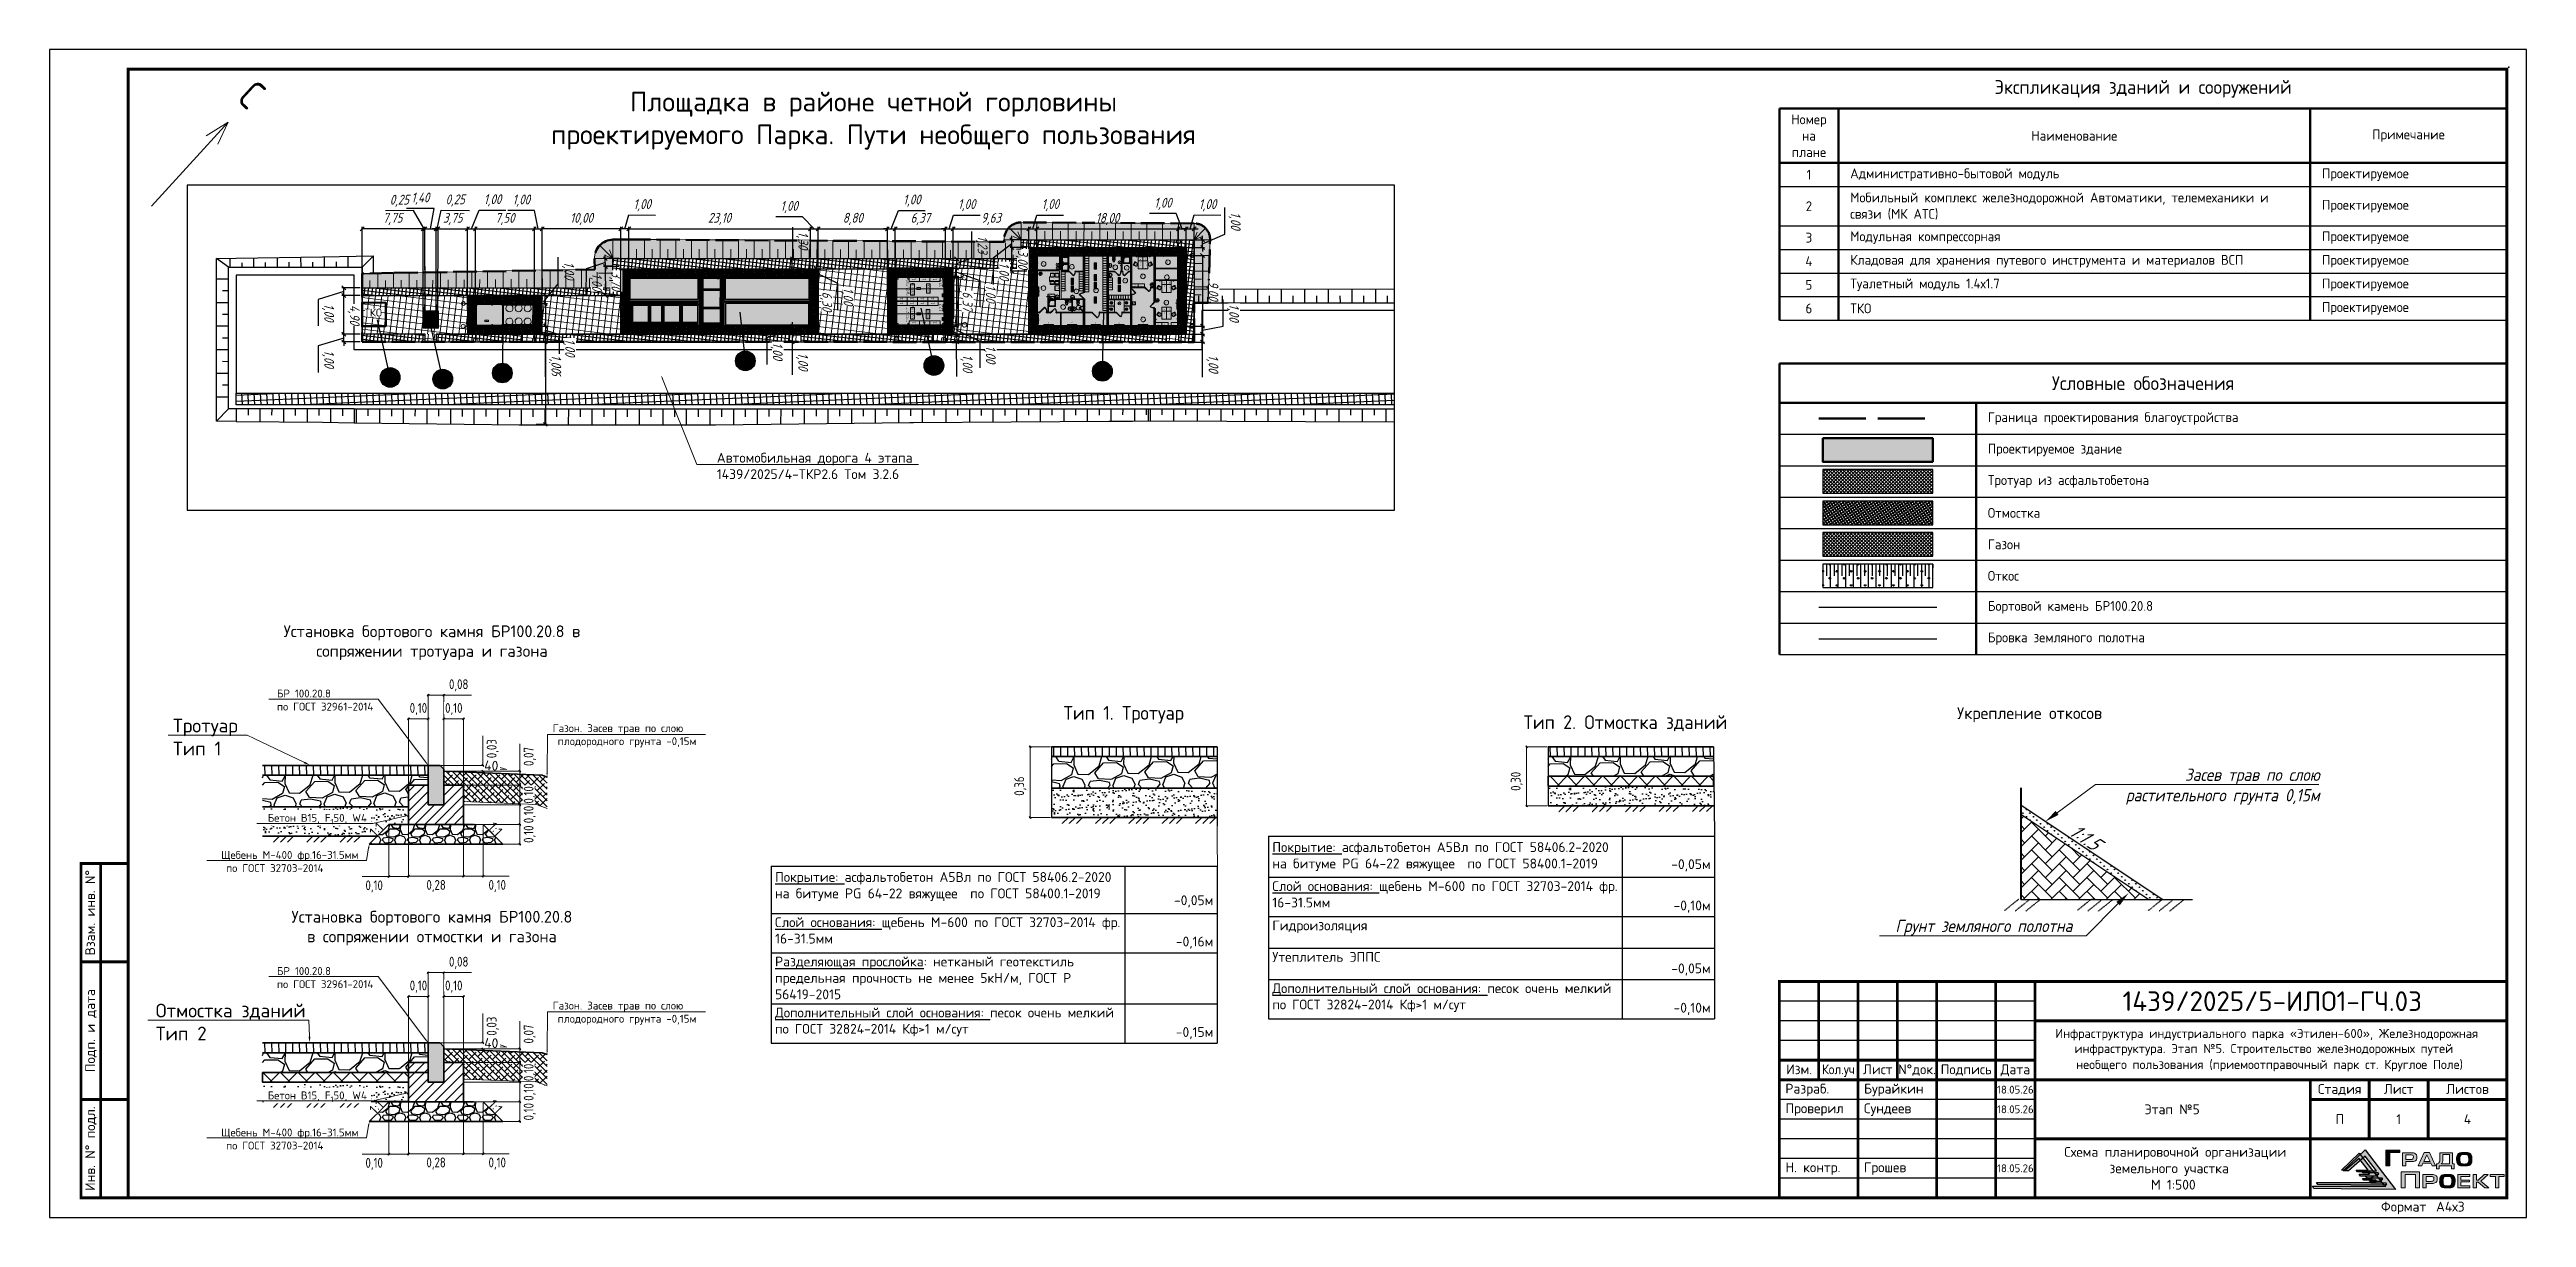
# Paper-space layout '3.1_СПОЗУ' of a CAD drawing. Header units: metres. Extents: x 0 to 630, y 0 to 297.
# The model-space entities are those that its viewports show. They can reach past a viewport. Long polylines and large blocks are cut down to what shows.
import ezdxf
from ezdxf import colors
from ezdxf.entities.mleader import LeaderData, LeaderLine
from ezdxf.enums import TextEntityAlignment as Align
from ezdxf.math import Vec2, Vec3

# ---------------------------------------------------------------- set-up
doc = ezdxf.new("R2010")
doc.units = ezdxf.units.M
for name, pattern in [('ACAD_ISO02W100', [15, 12, -3]), ('DASHDOT_axis', [24, 20, -1.5, 1, -1.5]), ('DASHED', [0.75, 0.5, -0.25]), ('HIDDEN', [0.375, 0.25, -0.125])]:
    doc.linetypes.add(name, pattern=pattern)
for name, color, linetype, lineweight in [('280_ПОР_Откосы планировки', 250, 'Continuous', 20), ('ГП_АД том 3.2.6', 250, 'Continuous', 40), ('ГП_Борт_БР100.20.8', 15, 'Continuous', 30), ('ГП_Границы ЗУ', 1, 'Continuous', 50), ('ГП_Контур здания', 1, 'Continuous', 40), ('ГТ_ЭКСПЛИКАЦИЯ', 7, 'Continuous', 30), ('ПД_Проект_Штрих_Тротуар', 24, 'Continuous', 9), ('Поперечник', 7, 'Continuous', 15), ('ПП_АД_конструкция_сущ', 7, 'Continuous', 30), ('ПП_Дорога_БортовойКамень_БР100.20.8', 34, 'Continuous', 30), ('ПП_Дорога_Покрытия_Тротуар', 24, 'Continuous', 9), ('ТХ здания_НОП_текст', 5, 'Continuous', 25), ('ТХ обор', 5, 'Continuous', 25), ('Штриховка', 7, 'Continuous', 15)]:
    doc.layers.add(name, color=color, linetype=linetype, lineweight=lineweight)
for name, color, linetype in [('_ОФОРМ_Примечания', 7, 'Continuous'), ('_Рамка-текст', 7, 'Continuous'), ('АД_конструкция', 7, 'Continuous'), ('АД_серый', 250, 'Continuous'), ('Бур_Лист', 7, 'Continuous'), ('ВС текст_2эт', 7, 'Continuous'), ('ГП_здания', 7, 'Continuous'), ('ГП_Размеры проезд', 7, 'Continuous'), ('КДО', 7, 'Continuous'), ('Нумерация листов', 7, 'Continuous'), ('Обозначения', 7, 'Continuous'), ('Откос', 7, 'Continuous'), ('ПП_Дорога_Покрытия_Газон', 3, 'Continuous'), ('ПП_Рамка_ДинамическийФормат', 7, 'Continuous'), ('Ситуация.Проектные откосы', 94, 'Continuous'), ('ТХ здание', 7, 'Continuous'), ('ТХ размеры', 7, 'Continuous'), ('ТХ-площадка', 7, 'Continuous')]:
    doc.layers.add(name, color=color, linetype=linetype)
doc.layers.add('ГП_Штриховка газонов', color=254, linetype='Continuous', true_color=0xd2f9d6)
doc.layers.add('ГП_Штриховка отмостки', color=7, linetype='Continuous', true_color=0xfbfccf)
doc.layers.add('ОНХП-ГП текст', color=98, linetype='Continuous', lineweight=20, true_color=0x000800)
doc.layers.add('помощь', color=1, linetype='Continuous', plot=False)
doc.styles.add('Ck_rus', font='isocpeur.ttf', dxfattribs={"width": 0.8, "oblique": 15, "height": 2.5})
doc.styles.add('Gipronikel', font='GOST Common.ttf')
doc.styles.add('GOST 2.304', font='CS_Gost2304.shx', dxfattribs={"width": 0.8})
doc.styles.add('GOST Common', font='GOST Common.ttf')
doc.styles.add('GOST-2.304_Type-B', font='arial.ttf')
doc.styles.add('ISOCPEUR', font='isocpeur.ttf')
doc.styles.add('Line_GUGK', font='', dxfattribs={"height": 1})
doc.styles.get("Standard").update_dxf_attribs({"font": 'arial.ttf'})
doc.styles.add('ГОСТ', font='')
doc.styles.add('М_ТЕКСТ', font='isocpeui.ttf', dxfattribs={"width": 0.9})
doc.styles.add('СПДС', font='isocpeur.ttf')
doc.styles.add('СПДС 1.25 курсив для М500', font='isocpeui.ttf', dxfattribs={"width": 0.6, "height": 1.25})
doc.styles.add('СПДС 2.5', font='isocpeur.ttf', dxfattribs={"width": 0.8, "height": 2.5})
doc.styles.add('СПДС Рамка 2.5', font='isocpeur.ttf', dxfattribs={"height": 2.5})
doc.styles.get('Line_GUGK').set_extended_font_data('Bm431', italic=True)
doc.styles.get('ГОСТ').set_extended_font_data('GOST type A')
doc.linetypes.add('g5_121_t', pattern='A,4,-0.4,["Т",Line_GUGK,S=1,R=0,X=0,Y=-0.5],-1.2,12', length=17.6)
doc.dimstyles.new('Ck_Линейный р-р', dxfattribs={"dimscale": 0, "dimtxt": 2.5, "dimasz": 1, "dimexe": 0.5, "dimexo": 0.5, "dimtad": 1, "dimzin": 1, "dimtxsty": 'Ck_rus', "dimblk": 'OBLIQUE', "dimcen": 0, "dimdle": 0.1, "dimadec": 0, "dimazin": 0, "dimtfac": 1, "dimtofl": 0, "dimtmove": 1, "dimatfit": 3, "dimfxl": 1, "dimarcsym": 0})
doc.dimstyles.new('SPDS', dxfattribs={"dimscale": 100, "dimtxt": 2.5, "dimasz": 2.5, "dimexe": 1.25, "dimexo": 0.625, "dimtad": 1, "dimdec": 0, "dimrnd": 0.001, "dimtxsty": 'GOST 2.304', "dimblk": 'ARCHTICK', "dimblk1": 'ARCHTICK', "dimblk2": 'ARCHTICK', "dimcen": 2.5, "dimdle": 2, "dimadec": 0, "dimazin": 2, "dimtfac": 0.75, "dimtdec": 4, "dimtmove": 1, "dimatfit": 3, "dimfxl": 1, "dimtolj": 1, "dimarcsym": 0})
doc.dimstyles.new('СПДС 1.25 для М500', dxfattribs={"dimtxt": 1.25, "dimasz": 0.5, "dimexe": 0.25, "dimexo": 0.25, "dimgap": 0.15, "dimtad": 2, "dimzin": 0, "dimtxsty": 'СПДС 1.25 курсив для М500', "dimblk": 'OBLIQUE', "dimcen": 1.5, "dimdle": 0.25, "dimclrd": 256, "dimclre": 256, "dimclrt": 256, "dimaunit": 1, "dimadec": 4, "dimazin": 2, "dimtfac": 1, "dimtofl": 0, "dimtmove": 0, "dimatfit": 3, "dimfxl": 1, "dimtfill": 1, "dimtzin": 0, "dimlwd": 15, "dimlwe": 15, "dimarcsym": 0})
doc.dimstyles.new('Стрелки', dxfattribs={"dimtxt": 2.5, "dimasz": 4, "dimexe": 1, "dimexo": 1, "dimgap": 1, "dimtad": 1, "dimzin": 0, "dimdsep": 46, "dimtxsty": 'Standard', "dimcen": 0.09, "dimdle": 1, "dimadec": 0, "dimazin": 0, "dimtfac": 1, "dimtofl": 0, "dimtmove": 0, "dimatfit": 3, "dimfxl": 1, "dimtolj": 1, "dimtzin": 0, "dimlwd": 15, "dimlwe": 15, "dimarcsym": 0})
pattern_1 = [(45, (1e-13, 16), (-0.4419417, 0.4419417), []), (135, (1e-13, 16), (-0.4419417, -0.4419417), [])]
pattern_2 = [(228.933840316, (-2303578.81353, -469156.88798), (0.119689804284, -0.104287646682), []), (318.933840316, (-2303578.81353, -469156.88798), (0.104287646682, 0.119689804284), [])]
pattern_3 = [(35.91960502, (-2303578.8135, -469156.888), (-0.46565303754, 0.64281125622), []), (125.91960502, (-2303578.8135, -469156.888), (-0.64281125622, -0.46565303754), [])]

psp = doc.layouts.new('3.1_СПОЗУ')

# ---------------------------------------------------------------- texts
at = {"layer": '_ОФОРМ_Примечания', "lineweight": 25, "style": 'Gipronikel'}
for s, p in [('Тип 1. Тротуар', (257.92, 126.568)), ('Тип 2. Отмостка зданий', (374.918, 124.196))]:
    psp.add_text(s, height=3.5, dxfattribs=at).set_placement(p)
at = {"layer": '_Рамка-текст', "char_height": 2, "width": 10, "attachment_point": 5, "line_spacing_factor": 1.1, "style": 'СПДС 2.5'}
for insert in [(500, 32.5), (500, 27.5), (500, 12.5)]:
    psp.add_mtext('{\\W1;18.05.26}', dxfattribs=dict(at, insert=insert))
at = {"layer": 'АД_конструкция', "color": 1, "lineweight": 30, "char_height": 3, "attachment_point": 2, "style": 'СПДС'}
for s, insert, width in [('{\\C7;Установка бортового камня БР100.20.8 в сопряжении тротуара и газона}', (97.264, 150.566), 76.53797), ('{\\C7;Укрепление откосов}', (503.623, 129.751), 190.64258)]:
    psp.add_mtext(s, dxfattribs=dict(at, insert=insert, width=width))
at = {"layer": 'ВС текст_2эт', "insert": (209.594, 278.904), "char_height": 5, "width": 171.55917, "attachment_point": 5, "style": 'ISOCPEUR'}
psp.add_mtext('Площадка в районе четной горловины проектируемого Парка. Пути необщего пользования', dxfattribs=at)
at = {"layer": 'ОНХП-ГП текст', "ltscale": 250, "insert": (52.497, 289.546), "char_height": 7.421, "width": 67.06663, "attachment_point": 1, "rotation": 317.350696, "style": 'ГОСТ'}
psp.add_mtext('С', dxfattribs=at)
at = {"layer": 'Штриховка', "color": 0, "linetype": 'ByBlock', "style": 'М_ТЕКСТ', "oblique": 15, "width": 0.9}
psp.add_text('1:1.5', height=3.6749, rotation=326.275604, dxfattribs=at).set_placement((513.321, 97.451))

msp = doc.modelspace()

# ---------------------------------------------------------------- blocks, each defined once
blk = doc.blocks.new('*U3')
at = {"layer": 'ПП_Рамка_ДинамическийФормат', "linetype": 'Continuous', "lineweight": 30, "true_color": 0x0c6001}
h = blk.add_hatch(color=88, dxfattribs=at)
h.dxf.hatch_style = 1
h.paths.add_polyline_path([(583.4, 11.89), (588.95, 17.21), (596.72, 7.1), (575.95, 7.34), (575.59, 7.93), (594.24, 7.93), (593.87, 8.41), (594.5, 8.41), (594.28, 8.69), (590.46, 8.69), (590.04, 9.24), (593.23, 9.24), (592.86, 9.72), (593.49, 9.73), (593.27, 10), (589.47, 10), (589.04, 10.56), (592.22, 10.56), (591.86, 11.03), (592.48, 11.04), (592.26, 11.33), (588.45, 11.32), (588.02, 11.87), (591.84, 11.88), (588.98, 15.58), (584.72, 11.89)])
at = {"layer": 'ПП_Рамка_ДинамическийФормат', "linetype": 'Continuous', "lineweight": 30, "true_color": 0x033c8c}
h = blk.add_hatch(color=156, dxfattribs=at)
h.dxf.hatch_style = 1
h.paths.add_polyline_path([(582.93, 12.05), (587.41, 16.35), (593.69, 8.19), (576.92, 8.38), (576.62, 8.85), (591.68, 8.85), (591.39, 9.24), (591.89, 9.24), (591.72, 9.47), (588.63, 9.47), (588.29, 9.91), (590.87, 9.91), (590.57, 10.3), (591.08, 10.3), (590.9, 10.53), (587.83, 10.53), (587.48, 10.98), (590.05, 10.98), (589.76, 11.36), (590.26, 11.36), (590.08, 11.6), (587.01, 11.59), (586.66, 12.04), (589.74, 12.04), (587.44, 15.03), (584, 12.05)])
at = {"layer": 'ПП_Рамка_ДинамическийФормат', "linetype": 'Continuous', "lineweight": 0, "true_color": 0x033c8c}
h = blk.add_hatch(color=156, dxfattribs=at)
h.dxf.hatch_style = 1
h.paths.add_polyline_path([(594.23, 13.1), (595.23, 13.1), (595.23, 16.53), (597.8, 16.53), (597.8, 17.14), (594.23, 17.14)])
h = blk.add_hatch(color=156, dxfattribs=at)
h.dxf.hatch_style = 1
h.paths.add_polyline_path([(601.81, 16.19, 0.129761), (600.77, 16.46), (598.48, 16.46), (598.48, 13.1), (599.33, 13.1), (599.33, 14.21), (600.8, 14.21, 0.148195), (601.76, 14.43, 0.229809), (602.12, 15.01), (602.12, 15.6, 0.271278)])
h.paths.add_polyline_path([(599.32, 15.95), (600.58, 15.95, -0.094959), (600.98, 15.88, -0.198887), (601.19, 15.68, -0.099141), (601.26, 15.31, -0.182798), (601.11, 14.9, -0.188884), (600.82, 14.74, -0.015492), (600.55, 14.72), (599.32, 14.72)], flags=16)
h.paths.add_polyline_path([(605.32, 16.48), (604.01, 16.48), (602.49, 13.1), (603.39, 13.1), (603.65, 13.79), (605.68, 13.79), (605.99, 13.1), (606.83, 13.1)])
h.paths.add_polyline_path([(604.67, 15.96), (605.5, 14.23), (603.87, 14.23)], flags=16)
h.paths.add_polyline_path([(611.21, 16.47), (607.94, 16.47), (607.94, 14.64, -0.224), (607.59, 13.73), (607.48, 13.62), (607.13, 13.62), (607.13, 12.35), (607.83, 12.35), (607.83, 13.1), (610.91, 13.1), (610.91, 12.36), (611.64, 12.36), (611.64, 13.62), (611.21, 13.62)])
h.paths.add_polyline_path([(608.73, 15.97), (610.42, 15.97), (610.42, 13.6), (608.33, 13.6), (608.34, 13.66), (608.41, 13.69), (608.48, 13.76, 0.193412), (608.73, 14.4)], flags=16)
h.paths.add_polyline_path([(602.77, 11.58), (598.11, 11.58), (598.11, 7.56), (599.13, 7.56), (599.13, 10.93), (601.75, 10.93), (601.75, 7.56), (602.77, 7.56)])
h.paths.add_polyline_path([(607.29, 9.47), (607.29, 10.05, 0.311605), (607.01, 10.64, 0.129761), (605.97, 10.91), (603.68, 10.91), (603.68, 7.56), (604.53, 7.56), (604.53, 8.66), (606, 8.66, 0.148195), (606.96, 8.89, 0.267677)])
h.paths.add_polyline_path([(604.53, 10.41), (605.78, 10.41, -0.094959), (606.19, 10.33, -0.198887), (606.4, 10.13, -0.099141), (606.47, 9.76, -0.182798), (606.32, 9.35, -0.188884), (606.03, 9.2, -0.015492), (605.76, 9.18), (604.53, 9.18)], flags=16)
h.paths.add_polyline_path([(615.51, 9.48), (613.33, 9.48), (613.33, 10.41), (615.61, 10.41), (615.61, 10.91), (612.53, 10.91), (612.53, 7.56), (615.61, 7.56), (615.61, 8.01), (613.33, 8.01), (613.33, 9.04), (615.51, 9.04)])
h.paths.add_polyline_path([(617.25, 10.91), (616.45, 10.91), (616.45, 7.56), (617.25, 7.56), (617.25, 9), (617.73, 9), (619.41, 7.56), (620.42, 7.56), (618.4, 9.26), (620.26, 10.91), (619.28, 10.91), (617.72, 9.5), (617.25, 9.5)])
h.paths.add_polyline_path([(622.96, 10.4), (624.32, 10.4), (624.32, 10.91), (620.79, 10.91), (620.79, 10.4), (622.15, 10.4), (622.15, 7.56), (622.96, 7.56)])
h = blk.add_hatch(color=156, dxfattribs=at)
h.dxf.hatch_style = 1
edge = h.paths.add_edge_path()
edge.add_spline(control_points=[(614.18, 13.1), (614.31, 13.1), (614.55, 13.1), (614.88, 13.12), (615.17, 13.17), (615.43, 13.26), (615.66, 13.35), (615.86, 13.54), (616.04, 13.82), (616.16, 14.32), (616.15, 14.7), (616.14, 14.94), (616.14, 15.1), (616.14, 15.39), (616.04, 15.79), (615.86, 16.07), (615.66, 16.26), (615.43, 16.36), (615.17, 16.45), (614.88, 16.5), (614.55, 16.51), (614.31, 16.51), (614.18, 16.51), (614.05, 16.51), (613.82, 16.51), (613.49, 16.5), (613.2, 16.45), (612.94, 16.36), (612.71, 16.26), (612.51, 16.07), (612.33, 15.79), (612.23, 15.39), (612.23, 15.1), (612.23, 14.94), (612.22, 14.7), (612.21, 14.32), (612.33, 13.82), (612.51, 13.54), (612.71, 13.35), (612.94, 13.26), (613.2, 13.17), (613.49, 13.12), (613.82, 13.1), (614.05, 13.1), (614.18, 13.1)], knot_values=[0, 0, 0, 0, 0.392432, 0.709081, 0.998708, 1.278127, 1.53821, 1.728059, 2.110629, 2.5013, 3.242256, 3.242256, 3.242256, 3.711066, 4.101736, 4.484307, 4.674156, 4.934238, 5.213657, 5.503284, 5.819934, 6.212366, 6.212366, 6.212366, 6.590896, 6.907546, 7.197173, 7.476592, 7.736674, 7.926524, 8.309094, 8.699764, 9.168574, 9.168574, 9.168574, 9.90953, 10.300201, 10.682771, 10.87262, 11.132703, 11.412122, 11.701749, 12.018398, 12.396929, 12.396929, 12.396929, 12.396929], degree=3, periodic=0)
edge = h.paths.add_edge_path(flags=16)
edge.add_spline(control_points=[(613.07, 14.94), (613.07, 14.88), (613.07, 14.8), (613.07, 14.81), (613.07, 14.69), (613.06, 14.48), (613.1, 14.21), (613.14, 14), (613.23, 13.87), (613.29, 13.75), (613.41, 13.68), (613.54, 13.61), (613.7, 13.6), (613.89, 13.59), (614.04, 13.58), (614.15, 13.58), (614.18, 13.58), (614.22, 13.58), (614.32, 13.58), (614.48, 13.59), (614.66, 13.6), (614.83, 13.61), (614.96, 13.68), (615.07, 13.74), (615.14, 13.87), (615.22, 13.99), (615.27, 14.2), (615.31, 14.47), (615.3, 14.69), (615.3, 14.81), (615.3, 14.93), (615.31, 15.14), (615.27, 15.41), (615.23, 15.62), (615.14, 15.75), (615.07, 15.87), (614.96, 15.93), (614.83, 16), (614.66, 16.01), (614.48, 16.02), (614.32, 16.03), (614.22, 16.03), (614.19, 16.03), (614.15, 16.03), (614.05, 16.03), (613.89, 16.02), (613.71, 16.01), (613.54, 16), (613.41, 15.93), (613.3, 15.87), (613.23, 15.75), (613.15, 15.62), (613.1, 15.41), (613.06, 15.14), (613.07, 15), (613.07, 14.94)], knot_values=[0, 0, 0, 0, 1, 2, 3, 4, 5, 6, 7, 8, 9, 10, 11, 12, 13, 14, 15, 16, 17, 18, 19, 20, 21, 22, 23, 24, 25, 26, 27, 28, 29, 30, 31, 32, 33, 34, 35, 36, 37, 38, 39, 40, 41, 42, 43, 44, 45, 46, 47, 48, 49, 50, 51, 52, 53, 53, 53, 53], degree=3, periodic=0)
h = blk.add_hatch(color=156, dxfattribs=at)
h.dxf.hatch_style = 1
edge = h.paths.add_edge_path()
edge.add_spline(control_points=[(609.88, 7.56), (610.01, 7.56), (610.25, 7.56), (610.58, 7.56), (610.87, 7.58), (611.14, 7.67), (611.36, 7.76), (611.57, 7.96), (611.74, 8.23), (611.86, 8.73), (611.85, 9.11), (611.85, 9.36), (611.85, 9.51), (611.85, 9.8), (611.74, 10.21), (611.57, 10.48), (611.36, 10.68), (611.14, 10.77), (610.87, 10.86), (610.58, 10.91), (610.25, 10.91), (610.01, 10.91), (609.88, 10.91), (609.76, 10.91), (609.52, 10.91), (609.2, 10.91), (608.9, 10.86), (608.64, 10.77), (608.41, 10.68), (608.21, 10.48), (608.04, 10.21), (607.93, 9.8), (607.93, 9.51), (607.93, 9.36), (607.92, 9.11), (607.91, 8.73), (608.04, 8.23), (608.21, 7.96), (608.41, 7.76), (608.64, 7.67), (608.9, 7.58), (609.2, 7.56), (609.52, 7.56), (609.76, 7.56), (609.88, 7.56)], knot_values=[0, 0, 0, 0, 0.392432, 0.709081, 0.998708, 1.278127, 1.53821, 1.728059, 2.110629, 2.5013, 3.242256, 3.242256, 3.242256, 3.711066, 4.101736, 4.484307, 4.674156, 4.934238, 5.213657, 5.503284, 5.819934, 6.212366, 6.212366, 6.212366, 6.590896, 6.907546, 7.197173, 7.476592, 7.736674, 7.926524, 8.309094, 8.699764, 9.168574, 9.168574, 9.168574, 9.90953, 10.300201, 10.682771, 10.87262, 11.132703, 11.412122, 11.701749, 12.018398, 12.396929, 12.396929, 12.396929, 12.396929], degree=3, periodic=0)
edge = h.paths.add_edge_path(flags=16)
edge.add_spline(control_points=[(608.77, 9.35), (608.78, 9.3), (608.78, 9.22), (608.78, 9.22), (608.77, 9.11), (608.77, 8.89), (608.81, 8.62), (608.85, 8.41), (608.93, 8.28), (609, 8.16), (609.11, 8.1), (609.24, 8.03), (609.41, 8.02), (609.59, 8), (609.75, 8), (609.85, 8), (609.89, 8), (609.92, 8), (610.03, 8), (610.19, 8), (610.37, 8.01), (610.53, 8.02), (610.66, 8.09), (610.78, 8.16), (610.85, 8.28), (610.93, 8.4), (610.97, 8.61), (611.01, 8.88), (611.01, 9.1), (611, 9.22), (611.01, 9.34), (611.01, 9.55), (610.97, 9.82), (610.93, 10.03), (610.85, 10.16), (610.78, 10.28), (610.67, 10.34), (610.53, 10.42), (610.37, 10.42), (610.19, 10.44), (610.03, 10.44), (609.93, 10.44), (609.89, 10.44), (609.85, 10.44), (609.75, 10.44), (609.59, 10.44), (609.41, 10.42), (609.25, 10.41), (609.11, 10.34), (609, 10.28), (608.93, 10.16), (608.85, 10.03), (608.81, 9.82), (608.77, 9.55), (608.77, 9.41), (608.77, 9.35)], knot_values=[0, 0, 0, 0, 1, 2, 3, 4, 5, 6, 7, 8, 9, 10, 11, 12, 13, 14, 15, 16, 17, 18, 19, 20, 21, 22, 23, 24, 25, 26, 27, 28, 29, 30, 31, 32, 33, 34, 35, 36, 37, 38, 39, 40, 41, 42, 43, 44, 45, 46, 47, 48, 49, 50, 51, 52, 53, 53, 53, 53], degree=3, periodic=0)
at = {"layer": 'ПП_Рамка_ДинамическийФормат'}
blk.add_lwpolyline([(0, 0), (630, 0), (630, 297), (0, 297)], close=True, dxfattribs=at)
at = {"layer": 'ПП_Рамка_ДинамическийФормат', "const_width": 0.7}
for points in [[(20, 5), (625, 5), (625, 292), (20, 292)], [(8, 5), (20, 5), (20, 90), (8, 90)], [(440, 60), (440, 5), (625, 5), (625, 60)]]:
    blk.add_lwpolyline(points, close=True, dxfattribs=at)
for points in [[(13, 5), (13, 90)], [(20, 65), (8, 65)], [(450, 60), (450, 35)], [(460, 60), (460, 5)], [(470, 60), (470, 35)], [(480, 60), (480, 5)], [(495, 60), (495, 5)], [(505, 60), (505, 5)], [(505, 50), (625, 50)], [(505, 40), (440, 40)], [(505, 35), (440, 35)], [(505, 35), (625, 35)], [(575, 35), (575, 5)], [(590, 35), (590, 20)], [(605, 35), (605, 20)], [(20, 30), (8, 30)], [(625, 30), (575, 30)], [(505, 20), (625, 20)]]:
    blk.add_lwpolyline(points, dxfattribs=at)
at = {"layer": 'ПП_Рамка_ДинамическийФормат'}
for points in [[(505, 55), (440, 55)], [(505, 50), (440, 50)], [(505, 45), (440, 45)], [(505, 30), (440, 30)], [(505, 25), (440, 25)], [(505, 20), (440, 20)], [(505, 15), (440, 15)], [(505, 10), (440, 10)]]:
    blk.add_lwpolyline(points, dxfattribs=at)
at = {"layer": 'ПП_Рамка_ДинамическийФормат', "color": 88, "linetype": 'Continuous', "lineweight": 30, "true_color": 0x0c6001}
blk.add_lwpolyline([(583.4, 11.89), (588.95, 17.21), (596.72, 7.1), (575.95, 7.34), (575.59, 7.93), (594.24, 7.93), (593.87, 8.41), (594.5, 8.41), (594.28, 8.69), (590.46, 8.69), (590.04, 9.24), (593.23, 9.24), (592.86, 9.72), (593.49, 9.73), (593.27, 10), (589.47, 10), (589.04, 10.56), (592.22, 10.56), (591.86, 11.03), (592.48, 11.04), (592.26, 11.33), (588.45, 11.32), (588.02, 11.87), (591.84, 11.88), (588.98, 15.58), (584.72, 11.89)], close=True, dxfattribs=at)
at = {"layer": 'ПП_Рамка_ДинамическийФормат', "color": 7, "linetype": 'Continuous', "lineweight": 30, "true_color": 0xffffff}
blk.add_lwpolyline([(582.93, 12.05), (587.41, 16.35), (593.69, 8.19), (576.92, 8.38), (576.62, 8.85), (591.68, 8.85), (591.39, 9.24), (591.89, 9.24), (591.72, 9.47), (588.63, 9.47), (588.29, 9.91), (590.87, 9.91), (590.57, 10.3), (591.08, 10.3), (590.9, 10.53), (587.83, 10.53), (587.48, 10.98), (590.05, 10.98), (589.76, 11.36), (590.26, 11.36), (590.08, 11.6), (587.01, 11.59), (586.66, 12.04), (589.74, 12.04), (587.44, 15.03), (584, 12.05)], close=True, dxfattribs=at)
at = {"layer": 'ПП_Рамка_ДинамическийФормат', "color": 156, "linetype": 'Continuous', "lineweight": 0, "true_color": 0x033c8c}
blk.add_lwpolyline([(594.23, 13.1), (594.23, 17.14), (597.8, 17.14), (597.8, 16.53), (595.23, 16.53), (595.23, 13.1), (594.23, 13.1)], dxfattribs=at)
for points in [[(598.48, 13.1), (598.48, 16.46), (600.77, 16.46, -0.129761), (601.81, 16.19, -0.271278), (602.12, 15.6), (602.12, 15.01, -0.229809), (601.76, 14.43, -0.148195), (600.8, 14.21), (599.33, 14.21), (599.33, 13.1), (598.48, 13.1)], [(607.94, 16.47), (611.21, 16.47), (611.21, 13.62), (611.64, 13.62), (611.64, 12.36), (610.91, 12.36), (610.91, 13.1), (607.83, 13.1), (607.83, 12.35), (607.13, 12.35), (607.13, 13.62), (607.48, 13.62), (607.59, 13.73, 0.224), (607.94, 14.64), (607.94, 16.47)], [(603.68, 7.56), (603.68, 10.91), (605.97, 10.91, -0.129761), (607.01, 10.64, -0.311605), (607.29, 10.05), (607.29, 9.47, -0.267677), (606.96, 8.89, -0.148195), (606, 8.66), (604.53, 8.66), (604.53, 7.56), (603.68, 7.56)]]:
    blk.add_lwpolyline(points, format="xyb", dxfattribs=at)
for points in [[(599.32, 15.95), (600.58, 15.95, -0.094959), (600.98, 15.88, -0.198887), (601.19, 15.68, -0.099141), (601.26, 15.31, -0.182798), (601.11, 14.9, -0.188884), (600.82, 14.74, -0.015492), (600.55, 14.72), (599.32, 14.72), (599.32, 15.95)], [(608.73, 15.97), (610.42, 15.97), (610.42, 13.6), (608.33, 13.6), (608.34, 13.66), (608.41, 13.69), (608.48, 13.76, 0.193412), (608.73, 14.4), (608.73, 15.97)], [(604.53, 10.41), (605.78, 10.41, -0.094959), (606.19, 10.33, -0.198887), (606.4, 10.13, -0.099141), (606.47, 9.76, -0.182798), (606.32, 9.35, -0.188884), (606.03, 9.2, -0.015492), (605.76, 9.18), (604.53, 9.18), (604.53, 10.41)]]:
    blk.add_lwpolyline(points, format="xyb", close=True, dxfattribs=at)
for points in [[(602.49, 13.1), (604.01, 16.48), (605.32, 16.48), (606.83, 13.1), (605.99, 13.1), (605.68, 13.79), (603.65, 13.79), (603.39, 13.1)], [(603.87, 14.23), (605.5, 14.23), (604.67, 15.96), (603.87, 14.23)], [(602.77, 7.56), (602.77, 11.58), (598.11, 11.58), (598.11, 7.56), (599.13, 7.56), (599.13, 10.93), (601.75, 10.93), (601.75, 7.56)], [(612.53, 10.91), (612.53, 7.56), (615.61, 7.56), (615.61, 8.01), (613.33, 8.01), (613.33, 9.04), (615.51, 9.04), (615.51, 9.48), (613.33, 9.48), (613.33, 10.41), (615.61, 10.41), (615.61, 10.91)], [(616.45, 10.91), (617.25, 10.91), (617.25, 9.5), (617.72, 9.5), (619.28, 10.91), (620.26, 10.91), (618.4, 9.26), (620.42, 7.56), (619.41, 7.56), (617.73, 9), (617.25, 9), (617.25, 7.56), (616.45, 7.56)], [(622.15, 7.56), (622.15, 10.4), (620.79, 10.4), (620.79, 10.91), (624.32, 10.91), (624.32, 10.4), (622.96, 10.4), (622.96, 7.56)]]:
    blk.add_lwpolyline(points, close=True, dxfattribs=at)
for points in [[(614.18, 13.1), (614.31, 13.1), (614.55, 13.1), (614.88, 13.12), (615.17, 13.17), (615.43, 13.26), (615.66, 13.35), (615.86, 13.54), (616.04, 13.82), (616.16, 14.32), (616.15, 14.7), (616.14, 14.94), (616.14, 15.1), (616.14, 15.39), (616.04, 15.79), (615.86, 16.07), (615.66, 16.26), (615.43, 16.36), (615.17, 16.45), (614.88, 16.5), (614.55, 16.51), (614.31, 16.51), (614.18, 16.51), (614.05, 16.51), (613.82, 16.51), (613.49, 16.5), (613.2, 16.45), (612.94, 16.36), (612.71, 16.26), (612.51, 16.07), (612.33, 15.79), (612.23, 15.39), (612.23, 15.1), (612.23, 14.94), (612.22, 14.7), (612.21, 14.32), (612.33, 13.82), (612.51, 13.54), (612.71, 13.35), (612.94, 13.26), (613.2, 13.17), (613.49, 13.12), (613.82, 13.1), (614.05, 13.1), (614.18, 13.1)], [(609.88, 7.56), (610.01, 7.56), (610.25, 7.56), (610.58, 7.56), (610.87, 7.58), (611.14, 7.67), (611.36, 7.76), (611.57, 7.96), (611.74, 8.23), (611.86, 8.73), (611.85, 9.11), (611.85, 9.36), (611.85, 9.51), (611.85, 9.8), (611.74, 10.21), (611.57, 10.48), (611.36, 10.68), (611.14, 10.77), (610.87, 10.86), (610.58, 10.91), (610.25, 10.91), (610.01, 10.91), (609.88, 10.91), (609.76, 10.91), (609.52, 10.91), (609.2, 10.91), (608.9, 10.86), (608.64, 10.77), (608.41, 10.68), (608.21, 10.48), (608.04, 10.21), (607.93, 9.8), (607.93, 9.51), (607.93, 9.36), (607.92, 9.11), (607.91, 8.73), (608.04, 8.23), (608.21, 7.96), (608.41, 7.76), (608.64, 7.67), (608.9, 7.58), (609.2, 7.56), (609.52, 7.56), (609.76, 7.56), (609.88, 7.56)]]:
    blk.add_open_spline(points, degree=3, knots=[0, 0, 0, 0, 0.392432, 0.709081, 0.998708, 1.278127, 1.53821, 1.728059, 2.110629, 2.5013, 3.242256, 3.242256, 3.242256, 3.711066, 4.101736, 4.484307, 4.674156, 4.934238, 5.213657, 5.503284, 5.819934, 6.212366, 6.212366, 6.212366, 6.590896, 6.907546, 7.197173, 7.476592, 7.736674, 7.926524, 8.309094, 8.699764, 9.168574, 9.168574, 9.168574, 9.90953, 10.300201, 10.682771, 10.87262, 11.132703, 11.412122, 11.701749, 12.018398, 12.396929, 12.396929, 12.396929, 12.396929], dxfattribs=at)
for points in [[(613.07, 14.94), (613.07, 14.88), (613.07, 14.8), (613.07, 14.81), (613.07, 14.69), (613.06, 14.48), (613.1, 14.21), (613.14, 14), (613.23, 13.87), (613.29, 13.75), (613.41, 13.68), (613.54, 13.61), (613.7, 13.6), (613.89, 13.59), (614.04, 13.58), (614.15, 13.58), (614.18, 13.58), (614.22, 13.58), (614.32, 13.58), (614.48, 13.59), (614.66, 13.6), (614.83, 13.61), (614.96, 13.68), (615.07, 13.74), (615.14, 13.87), (615.22, 13.99), (615.27, 14.2), (615.31, 14.47), (615.3, 14.69), (615.3, 14.81), (615.3, 14.93), (615.31, 15.14), (615.27, 15.41), (615.23, 15.62), (615.14, 15.75), (615.07, 15.87), (614.96, 15.93), (614.83, 16), (614.66, 16.01), (614.48, 16.02), (614.32, 16.03), (614.22, 16.03), (614.19, 16.03), (614.15, 16.03), (614.05, 16.03), (613.89, 16.02), (613.71, 16.01), (613.54, 16), (613.41, 15.93), (613.3, 15.87), (613.23, 15.75), (613.15, 15.62), (613.1, 15.41), (613.06, 15.14), (613.07, 15), (613.07, 14.94)], [(608.77, 9.35), (608.78, 9.3), (608.78, 9.22), (608.78, 9.22), (608.77, 9.11), (608.77, 8.89), (608.81, 8.62), (608.85, 8.41), (608.93, 8.28), (609, 8.16), (609.11, 8.1), (609.24, 8.03), (609.41, 8.02), (609.59, 8), (609.75, 8), (609.85, 8), (609.89, 8), (609.92, 8), (610.03, 8), (610.19, 8), (610.37, 8.01), (610.53, 8.02), (610.66, 8.09), (610.78, 8.16), (610.85, 8.28), (610.93, 8.4), (610.97, 8.61), (611.01, 8.88), (611.01, 9.1), (611, 9.22), (611.01, 9.34), (611.01, 9.55), (610.97, 9.82), (610.93, 10.03), (610.85, 10.16), (610.78, 10.28), (610.67, 10.34), (610.53, 10.42), (610.37, 10.42), (610.19, 10.44), (610.03, 10.44), (609.93, 10.44), (609.89, 10.44), (609.85, 10.44), (609.75, 10.44), (609.59, 10.44), (609.41, 10.42), (609.25, 10.41), (609.11, 10.34), (609, 10.28), (608.93, 10.16), (608.85, 10.03), (608.81, 9.82), (608.77, 9.55), (608.77, 9.41), (608.77, 9.35)]]:
    blk.add_open_spline(points, degree=3, dxfattribs=at)
at = {"layer": 'ПП_Рамка_ДинамическийФормат'}
blk.add_point((625.5, 292.5), dxfattribs=at)
at = {"layer": 'ПП_Рамка_ДинамическийФормат', "style": 'ISOCPEUR'}
for s, p in [('Взам. инв. N%%D', (12.33, 77.5)), ('Подп. и дата', (12.33, 47.5)), ('Инв. N%%D подл.', (12.33, 17.5))]:
    blk.add_text(s, height=2.5, rotation=90, dxfattribs=at).set_placement(p, align=Align.BOTTOM_CENTER)
at = {"layer": 'ПП_Рамка_ДинамическийФормат', "style": 'СПДС'}
for s, p in [('Изм.', (445, 35.67)), ('Лист', (465, 35.67)), ('N%%Dдок.', (475, 35.67)), ('Подпись', (487.5, 35.67)), ('Дата', (500, 35.67)), ('Стадия', (582.5, 30.67)), ('Лист', (597.5, 30.67)), ('Листов', (615, 30.67))]:
    blk.add_text(s, height=2.5, dxfattribs=at).set_placement(p, align=Align.BOTTOM_CENTER)
at = {"layer": 'ПП_Рамка_ДинамическийФормат', "style": 'СПДС', "width": 0.9}
blk.add_text('Кол.уч', height=2.5, dxfattribs=at).set_placement((455, 35.67), align=Align.BOTTOM_CENTER)
at = {"layer": 'ПП_Рамка_ДинамическийФормат', "style": 'ISOCPEUR'}
blk.add_text('Формат', height=2.5, dxfattribs=at).set_placement((593, 1.5))
at = {"layer": 'ПП_Рамка_ДинамическийФормат', "style": 'СПДС', "flags": 4}
for tag, height, p in [('ШИФР', 5, (565, 55)), ('ОБЪЕКТ', 2.5, (565, 42.5)), ('ПОДОБЪЕКТ', 2.5, (540, 27.5)), ('СТАДИЯ', 2.5, (582.5, 25)), ('ЛИСТ', 2.5, (597.5, 25)), ('ЛИСТОВ', 2.5, (615, 25)), ('ЧЕРТЕЖ', 2.5, (540, 12.5))]:
    blk.add_attdef(tag, text='', height=height, dxfattribs=at).set_placement(p, align=Align.MIDDLE_CENTER)
at = {"layer": 'ПП_Рамка_ДинамическийФормат', "style": 'СПДС'}
for tag, p, flags in [('СПЕЦ_1', (441.5, 31.5), 12), ('ФАМИЛИЯ_1', (461.5, 31.5), 4), ('СПЕЦ_2', (441.5, 26.5), 12), ('ФАМИЛИЯ_2', (461.5, 26.5), 4), ('СПЕЦ_3', (441.5, 21.5), 12), ('СПЕЦ_4', (441.5, 16.5), 12), ('ФАМИЛИЯ_3', (461.5, 21.5), 4), ('ФАМИЛИЯ_4', (461.5, 16.5), 4), ('СПЕЦ_5', (441.5, 11.5), 12), ('ФАМИЛИЯ_5', (461.5, 11.5), 4), ('СПЕЦ_6', (441.5, 6.5), 12), ('ФАМИЛИЯ_6', (461.5, 6.5), 4)]:
    blk.add_attdef(tag, p, '', height=2.5, dxfattribs=dict(at, flags=flags))
blk.add_attdef('ФОРМАТ', (607, 1.5), '', height=2.5, dxfattribs=at)
blk = doc.blocks.new('*T9')
at = {"layer": '_ОФОРМ_Примечания', "color": 0, "lineweight": 50, "transparency": 16777216}
for p, q in [((0, -10), (185, -10)), ((0, -10), (0, -63.83)), ((15, -10), (15, -63.83)), ((135, -10), (135, -63.83)), ((185, -10), (185, -63.83)), ((0, -23.83), (185, -23.83))]:
    blk.add_line(p, q, dxfattribs=at)
at = {"layer": '_ОФОРМ_Примечания', "color": 0, "lineweight": -2, "transparency": 16777216}
for p, q in [((0, -29.83), (185, -29.83)), ((0, -39.83), (185, -39.83)), ((0, -45.83), (185, -45.83)), ((0, -51.83), (185, -51.83)), ((0, -57.83), (185, -57.83)), ((0, -63.83), (185, -63.83))]:
    blk.add_line(p, q, dxfattribs=at)
at = {"layer": '_ОФОРМ_Примечания', "transparency": 16777216}
for s, insert, char_height, width, attachment_point, style in [('Экспликация зданий и сооружений ', (92.5, -5), 3.5, 182, 5, 'Gipronikel'), ('Номер на плане', (7.5, -16.92), 2.5, 12, 5, 'Gipronikel'), ('{\\fGOST Common|b0|i0|c204|p34;\\C256;Наименование}', (75, -16.92), 2.5, 117, 5, 'Gipronikel'), ('Примечание', (160, -16.92), 2.5, 47, 5, 'Gipronikel'), ('1', (7.5, -26.83), 2.5, 12, 5, 'GOST Common'), ('Мобильный комплекс железнодорожной Автоматики, телемеханики и связи (МК АТС)', (18, -34.83), 2.5, 114, 4, 'GOST Common'), ('Административно-бытовой модуль', (18, -26.83), 2.5, 114, 4, 'GOST Common'), ('Проектируемое', (138, -26.83), 2.5, 44, 4, 'GOST Common'), ('2', (7.5, -34.83), 2.5, 12, 5, 'GOST Common'), ('Проектируемое', (138, -34.83), 2.5, 44, 4, 'GOST Common'), ('3', (7.5, -42.83), 2.5, 12, 5, 'GOST Common'), ('Модульная компрессорная', (18, -42.83), 2.5, 114, 4, 'GOST Common'), ('Проектируемое', (138, -42.83), 2.5, 44, 4, 'GOST Common'), ('4', (7.5, -48.83), 2.5, 12, 5, 'GOST Common'), ('Кладовая для хранения путевого инструмента и материалов ВСП ', (18, -48.83), 2.5, 114, 4, 'GOST Common'), ('Проектируемое', (138, -48.83), 2.5, 44, 4, 'GOST Common'), ('5', (7.5, -54.83), 2.5, 12, 5, 'GOST Common'), ('Туалетный модуль 1.4х1.7', (18, -54.83), 2.5, 114, 4, 'GOST Common'), ('Проектируемое', (138, -54.83), 2.5, 44, 4, 'GOST Common'), ('6', (7.5, -60.83), 2.5, 12, 5, 'GOST Common'), ('ТКО', (18, -60.83), 2.5, 114, 4, 'GOST Common'), ('Проектируемое', (138, -60.83), 2.5, 44, 4, 'GOST Common')]:
    blk.add_mtext(s, dxfattribs=dict(at, insert=insert, char_height=char_height, width=width, attachment_point=attachment_point, style=style))
blk = doc.blocks.new('*U10')
at = {"layer": 'ГТ_ЭКСПЛИКАЦИЯ', "linetype": 'g5_121_t', "true_color": 0xffffff}
h = blk.add_hatch(color=7, dxfattribs=at)
h.dxf.hatch_style = 1
edge = h.paths.add_edge_path()
edge.add_arc((0, 0), 2.5, 0, 360)
at = {"layer": 'ГТ_ЭКСПЛИКАЦИЯ'}
blk.add_lwpolyline([(0, 0), (-1.33, 12.39)], dxfattribs=at)
blk.add_circle((0, 0), 2.5, dxfattribs=at)
at = {"layer": 'ГТ_ЭКСПЛИКАЦИЯ', "color": 18, "lineweight": 50, "true_color": 0x000000, "style": 'GOST-2.304_Type-B'}
blk.add_attdef('№', text='', height=2.5, dxfattribs=at).set_placement((0, 0), align=Align.MIDDLE_CENTER)
blk = doc.blocks.new('*U11')
at = {"layer": 'ГТ_ЭКСПЛИКАЦИЯ', "linetype": 'g5_121_t', "true_color": 0xffffff}
h = blk.add_hatch(color=7, dxfattribs=at)
h.dxf.hatch_style = 1
edge = h.paths.add_edge_path()
edge.add_arc((0, 0), 2.5, 0, 360)
at = {"layer": 'ГТ_ЭКСПЛИКАЦИЯ'}
blk.add_lwpolyline([(0, 0), (0.33, 15.02)], dxfattribs=at)
blk.add_circle((0, 0), 2.5, dxfattribs=at)
at = {"layer": 'ГТ_ЭКСПЛИКАЦИЯ', "color": 18, "lineweight": 50, "true_color": 0x000000, "style": 'GOST-2.304_Type-B'}
blk.add_attdef('№', text='', height=2.5, dxfattribs=at).set_placement((0, 0), align=Align.MIDDLE_CENTER)
blk = doc.blocks.new('*U23')
at = {"layer": 'ГТ_ЭКСПЛИКАЦИЯ', "linetype": 'g5_121_t', "true_color": 0xffffff}
h = blk.add_hatch(color=7, dxfattribs=at)
h.dxf.hatch_style = 1
edge = h.paths.add_edge_path()
edge.add_arc((0, 0), 2.5, 0, 360)
at = {"layer": 'ГТ_ЭКСПЛИКАЦИЯ'}
blk.add_lwpolyline([(0, 0), (-3.24, 14.64)], dxfattribs=at)
blk.add_circle((0, 0), 2.5, dxfattribs=at)
at = {"layer": 'ГТ_ЭКСПЛИКАЦИЯ', "color": 18, "lineweight": 50, "true_color": 0x000000, "style": 'GOST-2.304_Type-B'}
blk.add_attdef('№', text='', height=2.5, dxfattribs=at).set_placement((0, 0), align=Align.MIDDLE_CENTER)
blk = doc.blocks.new('*U12')
at = {"layer": 'ГТ_ЭКСПЛИКАЦИЯ', "linetype": 'g5_121_t', "true_color": 0xffffff}
h = blk.add_hatch(color=7, dxfattribs=at)
h.dxf.hatch_style = 1
edge = h.paths.add_edge_path()
edge.add_arc((0, 0), 2.5, 0, 360)
at = {"layer": 'ГТ_ЭКСПЛИКАЦИЯ'}
blk.add_lwpolyline([(0, 0), (0.27, 14.41)], dxfattribs=at)
blk.add_circle((0, 0), 2.5, dxfattribs=at)
at = {"layer": 'ГТ_ЭКСПЛИКАЦИЯ', "color": 18, "lineweight": 50, "true_color": 0x000000, "style": 'GOST-2.304_Type-B'}
blk.add_attdef('№', text='', height=2.5, dxfattribs=at).set_placement((0, 0), align=Align.MIDDLE_CENTER)
blk = doc.blocks.new('*T13')
at = {"layer": 'Бур_Лист', "linetype": 'ByBlock', "lineweight": -2, "transparency": 16777216}
for p, q in [((0, 0), (113.48, 0)), ((0, 0), (0, -45)), ((90, 0), (90, -45)), ((113.48, 0), (113.48, -45)), ((0, -12), (113.48, -12)), ((0, -35), (90, -35)), ((0, -45), (90, -45))]:
    blk.add_line(p, q, dxfattribs=at)
at = {"layer": 'Бур_Лист', "color": 0, "linetype": 'ByBlock', "lineweight": -2, "transparency": 16777216}
for p, q in [((0, -22), (113.48, -22)), ((90, -35), (113.48, -35)), ((90, -45), (113.48, -45))]:
    blk.add_line(p, q, dxfattribs=at)
at = {"layer": 'Бур_Лист', "color": 0, "transparency": 16777216, "char_height": 2.5}
for s, insert, width, attachment_point, style in [('\\A1;{\\fISOCPEUR|b1|i0|c204|p34;\\L\\C256;Покрытие:\\fISOCPEUR|b0|i0|c204|p34;\\l асфальтобетон А5Вл по ГОСТ 58406.2-2020 \\A0;на битуме PG 64-22 вяжущее  по ГОСТ 58400.1-2019}', (1, -1.5), 88, 1, 'ISOCPEUR'), ('-0,05м', (112.48, -10.5), 21.4821, 9, 'СПДС'), ('\\A1;{\\fISOCPEUR|b1|i0|c204|p34;\\L\\C256;Слой основания:\\fISOCPEUR|b0|i0|c204|p34;\\l щебень М-600 по ГОСТ 32703-2014 фр. 16-31.5мм  }', (1, -13), 88, 1, 'СПДС Рамка 2.5'), ('-0,16м', (112.48, -21), 21.4821, 9, 'СПДС'), ('{\\L\\C7;Разделяющая прослойка\\l: \\C256;нетканый геотекстиль предельная прочность не менее 5кН/м, ГОСТ Р 56419-2015}', (1, -23), 88, 1, 'СПДС'), ('-0,15м', (112.48, -44), 21.4821, 9, 'СПДС')]:
    blk.add_mtext(s, dxfattribs=dict(at, insert=insert, width=width, attachment_point=attachment_point, style=style))
at = {"layer": 'Бур_Лист', "color": 0, "transparency": 16777216, "insert": (1, -36), "char_height": 2.46944, "width": 88, "attachment_point": 1}
blk.add_mtext('\\A1;{\\fISOCPEUR|b1|i0|c204|p34;\\L\\C256;Дополнительный слой основания:\\fISOCPEUR|b0|i0|c204|p34;\\l песок очень мелкий по ГОСТ 32824-2014 Кф>1 м/сут  }', dxfattribs=at)
blk = doc.blocks.new('_Oblique')
at = {"color": 0, "linetype": 'ByBlock', "lineweight": -2}
blk.add_line((-0.5, -0.5), (0.5, 0.5), dxfattribs=at)
blk = doc.blocks.new('*D14')
at = {"layer": 'Обозначения', "linetype": 'Continuous', "lineweight": 15, "transparency": 16777216}
for p, q in [((254.61, 119.71), (249.18, 119.71)), ((254.61, 101.71), (249.18, 101.71))]:
    blk.add_line(p, q, dxfattribs=at)
at = {"layer": 'Обозначения', "lineweight": 15, "transparency": 16777216}
blk.add_line((249.43, 101.46), (249.43, 119.96), dxfattribs=at)
at = {"layer": 'Обозначения', "lineweight": 15, "transparency": 16777216, "xscale": 0.5, "yscale": 0.5, "zscale": 0.5}
for p, rotation in [((249.43, 119.71), 90), ((249.43, 101.71), 270)]:
    blk.add_blockref('_Oblique', p, dxfattribs=dict(at, rotation=rotation))
at = {"layer": 'Обозначения', "transparency": 16777216, "insert": (246.93, 109.69), "char_height": 2.5, "attachment_point": 5, "rotation": 90, "style": 'СПДС 2.5', "bg_fill": 3, "box_fill_scale": 1.1, "bg_fill_color": 9, "bg_fill_true_color": 13158600, "bg_fill_transparency": 0}
blk.add_mtext('0,36', dxfattribs=at)
blk = doc.blocks.new('*T15')
at = {"layer": 'Бур_Лист', "linetype": 'ByBlock', "lineweight": -2, "transparency": 16777216}
for p, q in [((0, 0), (113.48, 0)), ((0, 0), (0, -46.42)), ((90, 0), (90, -36.42)), ((113.48, 0), (113.48, -46.42)), ((0, -10.42), (113.48, -10.42)), ((0, -20.42), (90, -20.42)), ((0, -28.42), (90, -28.42)), ((0, -36.42), (90, -36.42)), ((0, -46.42), (90, -46.42))]:
    blk.add_line(p, q, dxfattribs=at)
at = {"layer": 'Бур_Лист', "color": 0, "linetype": 'ByBlock', "lineweight": -2, "transparency": 16777216}
for p, q in [((90, -20.42), (113.48, -20.42)), ((90, -28.42), (113.48, -28.42)), ((90, -36.42), (113.48, -36.42)), ((90, -36.42), (90, -46.42)), ((90, -46.42), (113.48, -46.42))]:
    blk.add_line(p, q, dxfattribs=at)
at = {"layer": 'Бур_Лист', "color": 0, "transparency": 16777216, "char_height": 2.5}
for s, insert, width, attachment_point, style in [('\\A1;{\\fISOCPEUR|b1|i0|c204|p34;\\L\\C256;Покрытие:\\fISOCPEUR|b0|i0|c204|p34;\\l асфальтобетон А5Вл по ГОСТ 58406.2-2020 \\A0;на битуме PG 64-22 вяжущее  по ГОСТ 58400.1-2019}', (1, -1.5), 88, 1, 'ISOCPEUR'), ('-0,05м', (112.48, -8.92), 21.4821, 9, 'СПДС'), ('\\A1;{\\fISOCPEUR|b1|i0|c204|p34;\\L\\C256;Слой основания:\\fISOCPEUR|b0|i0|c204|p34;\\l щебень М-600 по ГОСТ 32703-2014 фр. 16-31.5мм  }', (1, -11.42), 88, 1, 'СПДС Рамка 2.5'), ('-0,10м', (112.48, -19.42), 21.4821, 9, 'СПДС'), ('Гидроизоляция', (1, -21.42), 88, 1, 'СПДС Рамка 2.5'), ('Утеплитель ЭППС ', (1, -29.42), 88, 1, 'СПДС Рамка 2.5'), ('-0,05м', (112.48, -35.42), 21.4821, 9, 'СПДС'), ('-0,10м', (112.48, -45.42), 21.4821, 9, 'СПДС')]:
    blk.add_mtext(s, dxfattribs=dict(at, insert=insert, width=width, attachment_point=attachment_point, style=style))
at = {"layer": 'Бур_Лист', "color": 0, "transparency": 16777216, "insert": (1, -37.42), "char_height": 2.46944, "width": 88, "attachment_point": 1}
blk.add_mtext('\\A1;{\\fISOCPEUR|b1|i0|c204|p34;\\L\\C256;Дополнительный слой основания:\\fISOCPEUR|b0|i0|c204|p34;\\l песок очень мелкий по ГОСТ 32824-2014 Кф>1 м/сут  }', dxfattribs=at)
blk = doc.blocks.new('*D16')
at = {"layer": 'Обозначения', "linetype": 'Continuous', "lineweight": 15, "transparency": 16777216}
for p, q in [((380.88, 119.71), (375.45, 119.71)), ((380.88, 104.71), (375.45, 104.71))]:
    blk.add_line(p, q, dxfattribs=at)
at = {"layer": 'Обозначения', "lineweight": 15, "transparency": 16777216}
blk.add_line((375.7, 104.46), (375.7, 119.96), dxfattribs=at)
at = {"layer": 'Обозначения', "lineweight": 15, "transparency": 16777216, "xscale": 0.5, "yscale": 0.5, "zscale": 0.5}
for p, rotation in [((375.7, 119.71), 90), ((375.7, 104.71), 270)]:
    blk.add_blockref('_Oblique', p, dxfattribs=dict(at, rotation=rotation))
at = {"layer": 'Обозначения', "transparency": 16777216, "insert": (373.2, 110.9), "char_height": 2.5, "attachment_point": 5, "rotation": 90, "style": 'СПДС 2.5', "bg_fill": 3, "box_fill_scale": 1.1, "bg_fill_color": 9, "bg_fill_true_color": 13158600, "bg_fill_transparency": 0}
blk.add_mtext('0,30', dxfattribs=at)
blk = doc.blocks.new('*T19')
at = {"layer": '_ОФОРМ_Примечания', "color": 0, "lineweight": 50, "transparency": 16777216}
for p, q in [((0, 0), (185, 0)), ((0, 0), (0, -74)), ((185, 0), (185, -74)), ((0, -10), (185, -10)), ((50, -10), (50, -74))]:
    blk.add_line(p, q, dxfattribs=at)
at = {"layer": '_ОФОРМ_Примечания', "color": 0, "lineweight": -2, "transparency": 16777216}
for p, q in [((0, -18), (185, -18)), ((0, -26), (185, -26)), ((0, -34), (185, -34)), ((0, -42), (185, -42)), ((0, -50), (185, -50)), ((0, -58), (185, -58)), ((0, -66), (185, -66)), ((0, -74), (185, -74))]:
    blk.add_line(p, q, dxfattribs=at)
at = {"layer": '_ОФОРМ_Примечания', "transparency": 16777216}
for s, insert, char_height, width, attachment_point, style in [('Условные обозначения', (92.5, -5), 3.5, 182, 5, 'Gipronikel'), ('Граница проектирования благоустройства', (53, -14), 2.5, 129, 4, 'GOST Common'), ('Проектируемое здание', (53, -22), 2.5, 129, 4, 'GOST Common'), ('Тротуар из асфальтобетона', (53, -30), 2.5, 129, 4, 'GOST Common'), ('Отмостка', (53, -38), 2.5, 129, 4, 'GOST Common'), ('Газон', (53, -46), 2.5, 129, 4, 'GOST Common'), ('Откос', (53, -54), 2.5, 129, 4, 'GOST Common'), ('Бортовой камень БР100.20.8', (53, -62), 2.5, 129, 4, 'GOST Common'), ('Бровка земляного полотна', (53, -70), 2.5, 129, 4, 'GOST Common')]:
    blk.add_mtext(s, dxfattribs=dict(at, insert=insert, char_height=char_height, width=width, attachment_point=attachment_point, style=style))
blk = doc.blocks.new('*D239')
at = {"layer": 'Обозначения', "lineweight": 15, "transparency": 16777216}
blk.add_line((91.07, 126.77), (96.57, 126.77), dxfattribs=at)
at = {"layer": 'Обозначения', "linetype": 'Continuous', "lineweight": 15, "transparency": 16777216}
for p, q in [((91.32, 110.21), (91.32, 127.02)), ((96.32, 110.21), (96.32, 127.02))]:
    blk.add_line(p, q, dxfattribs=at)
at = {"layer": 'Обозначения', "lineweight": 15, "transparency": 16777216, "xscale": 0.5, "yscale": 0.5, "zscale": 0.5, "rotation": 180}
blk.add_blockref('_Oblique', (91.32, 126.77), dxfattribs=at)
at = {"layer": 'Обозначения', "lineweight": 15, "transparency": 16777216, "xscale": 0.5, "yscale": 0.5, "zscale": 0.5}
blk.add_blockref('_Oblique', (96.32, 126.77), dxfattribs=at)
at = {"layer": 'Обозначения', "transparency": 16777216, "insert": (93.82, 129.27), "char_height": 2.5, "attachment_point": 5, "style": 'СПДС 2.5', "bg_fill": 3, "box_fill_scale": 1.1, "bg_fill_color": 9, "bg_fill_true_color": 13158600, "bg_fill_transparency": 0}
blk.add_mtext('0,10', dxfattribs=at)
blk = doc.blocks.new('*D240')
at = {"layer": 'Обозначения', "lineweight": 15, "transparency": 16777216}
for p, q in [((96.07, 132.81), (100.32, 132.81)), ((100.32, 132.81), (107.32, 132.81))]:
    blk.add_line(p, q, dxfattribs=at)
at = {"layer": 'Обозначения', "linetype": 'Continuous', "lineweight": 15, "transparency": 16777216}
for p, q in [((96.32, 110.21), (96.32, 133.06)), ((100.32, 110.21), (100.32, 133.06))]:
    blk.add_line(p, q, dxfattribs=at)
at = {"layer": 'Обозначения', "lineweight": 15, "transparency": 16777216, "xscale": 0.5, "yscale": 0.5, "zscale": 0.5, "rotation": 180}
blk.add_blockref('_Oblique', (96.32, 132.81), dxfattribs=at)
at = {"layer": 'Обозначения', "lineweight": 15, "transparency": 16777216, "xscale": 0.5, "yscale": 0.5, "zscale": 0.5}
blk.add_blockref('_Oblique', (100.32, 132.81), dxfattribs=at)
at = {"layer": 'Обозначения', "transparency": 16777216, "insert": (104.07, 135.31), "char_height": 2.5, "attachment_point": 5, "style": 'СПДС 2.5', "bg_fill": 3, "box_fill_scale": 1.1, "bg_fill_color": 9, "bg_fill_true_color": 13158600, "bg_fill_transparency": 0}
blk.add_mtext('0,08', dxfattribs=at)
blk = doc.blocks.new('*D241')
at = {"layer": 'Обозначения', "lineweight": 15, "transparency": 16777216}
blk.add_line((100.07, 126.77), (105.57, 126.77), dxfattribs=at)
at = {"layer": 'Обозначения', "linetype": 'Continuous', "lineweight": 15, "transparency": 16777216}
for p, q in [((100.32, 110.21), (100.32, 127.02)), ((105.32, 110.21), (105.32, 127.02))]:
    blk.add_line(p, q, dxfattribs=at)
at = {"layer": 'Обозначения', "lineweight": 15, "transparency": 16777216, "xscale": 0.5, "yscale": 0.5, "zscale": 0.5, "rotation": 180}
blk.add_blockref('_Oblique', (100.32, 126.77), dxfattribs=at)
at = {"layer": 'Обозначения', "lineweight": 15, "transparency": 16777216, "xscale": 0.5, "yscale": 0.5, "zscale": 0.5}
blk.add_blockref('_Oblique', (105.32, 126.77), dxfattribs=at)
at = {"layer": 'Обозначения', "transparency": 16777216, "insert": (102.82, 129.27), "char_height": 2.5, "attachment_point": 5, "style": 'СПДС 2.5', "bg_fill": 3, "box_fill_scale": 1.1, "bg_fill_color": 9, "bg_fill_true_color": 13158600, "bg_fill_transparency": 0}
blk.add_mtext('0,10', dxfattribs=at)
blk = doc.blocks.new('*D242')
at = {"layer": 'Обозначения', "linetype": 'Continuous', "lineweight": 15, "transparency": 16777216}
for p, q in [((91.32, 99.71), (91.32, 86.52)), ((105.32, 99.71), (105.32, 86.52))]:
    blk.add_line(p, q, dxfattribs=at)
at = {"layer": 'Обозначения', "lineweight": 15, "transparency": 16777216}
blk.add_line((91.07, 86.77), (105.57, 86.77), dxfattribs=at)
at = {"layer": 'Обозначения', "lineweight": 15, "transparency": 16777216, "xscale": 0.5, "yscale": 0.5, "zscale": 0.5, "rotation": 180}
blk.add_blockref('_Oblique', (91.32, 86.77), dxfattribs=at)
at = {"layer": 'Обозначения', "lineweight": 15, "transparency": 16777216, "xscale": 0.5, "yscale": 0.5, "zscale": 0.5}
blk.add_blockref('_Oblique', (105.32, 86.77), dxfattribs=at)
at = {"layer": 'Обозначения', "transparency": 16777216, "insert": (98.32, 84.27), "char_height": 2.5, "attachment_point": 5, "style": 'СПДС 2.5', "bg_fill": 3, "box_fill_scale": 1.1, "bg_fill_color": 9, "bg_fill_true_color": 13158600, "bg_fill_transparency": 0}
blk.add_mtext('0,28', dxfattribs=at)
blk = doc.blocks.new('*D243')
at = {"layer": 'Обозначения', "linetype": 'Continuous', "lineweight": 15, "transparency": 16777216}
for p, q in [((105.32, 99.71), (105.32, 86.52)), ((110.32, 99.71), (110.32, 86.52))]:
    blk.add_line(p, q, dxfattribs=at)
at = {"layer": 'Обозначения', "lineweight": 15, "transparency": 16777216}
for p, q in [((105.07, 86.77), (110.32, 86.77)), ((110.32, 86.77), (116.92, 86.77))]:
    blk.add_line(p, q, dxfattribs=at)
at = {"layer": 'Обозначения', "lineweight": 15, "transparency": 16777216, "xscale": 0.5, "yscale": 0.5, "zscale": 0.5, "rotation": 180}
blk.add_blockref('_Oblique', (105.32, 86.77), dxfattribs=at)
at = {"layer": 'Обозначения', "lineweight": 15, "transparency": 16777216, "xscale": 0.5, "yscale": 0.5, "zscale": 0.5}
blk.add_blockref('_Oblique', (110.32, 86.77), dxfattribs=at)
at = {"layer": 'Обозначения', "transparency": 16777216, "insert": (113.87, 84.27), "char_height": 2.5, "attachment_point": 5, "style": 'СПДС 2.5', "bg_fill": 3, "box_fill_scale": 1.1, "bg_fill_color": 9, "bg_fill_true_color": 13158600, "bg_fill_transparency": 0}
blk.add_mtext('0,10', dxfattribs=at)
blk = doc.blocks.new('*D244')
at = {"layer": 'Обозначения', "linetype": 'Continuous', "lineweight": 15, "transparency": 16777216}
for p, q in [((86.32, 99.71), (86.32, 86.42)), ((91.32, 99.71), (91.32, 86.42))]:
    blk.add_line(p, q, dxfattribs=at)
at = {"layer": 'Обозначения', "lineweight": 15, "transparency": 16777216}
for p, q in [((86.32, 86.67), (79.52, 86.67)), ((91.32, 86.67), (86.07, 86.67))]:
    blk.add_line(p, q, dxfattribs=at)
at = {"layer": 'Обозначения', "lineweight": 15, "transparency": 16777216, "xscale": 0.5, "yscale": 0.5, "zscale": 0.5, "rotation": 180}
blk.add_blockref('_Oblique', (86.32, 86.67), dxfattribs=at)
at = {"layer": 'Обозначения', "lineweight": 15, "transparency": 16777216, "xscale": 0.5, "yscale": 0.5, "zscale": 0.5}
blk.add_blockref('_Oblique', (91.32, 86.67), dxfattribs=at)
at = {"layer": 'Обозначения', "transparency": 16777216, "insert": (82.57, 84.17), "char_height": 2.5, "attachment_point": 5, "style": 'СПДС 2.5', "bg_fill": 3, "box_fill_scale": 1.1, "bg_fill_color": 9, "bg_fill_true_color": 13158600, "bg_fill_transparency": 0}
blk.add_mtext('0,10', dxfattribs=at)
blk = doc.blocks.new('*D245')
at = {"layer": 'Обозначения', "linetype": 'Continuous', "lineweight": 15, "transparency": 16777216}
for p, q in [((105.57, 104.96), (119.9, 104.96)), ((105.57, 99.96), (119.9, 99.96))]:
    blk.add_line(p, q, dxfattribs=at)
at = {"layer": 'Обозначения', "lineweight": 15, "transparency": 16777216}
blk.add_line((119.65, 99.71), (119.65, 105.21), dxfattribs=at)
at = {"layer": 'Обозначения', "lineweight": 15, "transparency": 16777216, "xscale": 0.5, "yscale": 0.5, "zscale": 0.5}
for p, rotation in [((119.65, 104.96), 90), ((119.65, 99.96), 270)]:
    blk.add_blockref('_Oblique', p, dxfattribs=dict(at, rotation=rotation))
at = {"layer": 'Обозначения', "transparency": 16777216, "insert": (122.15, 102.46), "char_height": 2.5, "attachment_point": 5, "rotation": 90, "style": 'СПДС 2.5', "bg_fill": 3, "box_fill_scale": 1.1, "bg_fill_color": 9, "bg_fill_true_color": 13158600, "bg_fill_transparency": 0}
blk.add_mtext('0,10', dxfattribs=at)
blk = doc.blocks.new('*D246')
at = {"layer": 'Обозначения', "linetype": 'Continuous', "lineweight": 15, "transparency": 16777216}
for p, q in [((105.57, 109.96), (119.9, 109.96)), ((105.57, 104.96), (119.9, 104.96))]:
    blk.add_line(p, q, dxfattribs=at)
at = {"layer": 'Обозначения', "lineweight": 15, "transparency": 16777216}
blk.add_line((119.65, 104.71), (119.65, 110.21), dxfattribs=at)
at = {"layer": 'Обозначения', "lineweight": 15, "transparency": 16777216, "xscale": 0.5, "yscale": 0.5, "zscale": 0.5}
for p, rotation in [((119.65, 109.96), 90), ((119.65, 104.96), 270)]:
    blk.add_blockref('_Oblique', p, dxfattribs=dict(at, rotation=rotation))
at = {"layer": 'Обозначения', "transparency": 16777216, "insert": (122.15, 107.46), "char_height": 2.5, "attachment_point": 5, "rotation": 90, "style": 'СПДС 2.5', "bg_fill": 3, "box_fill_scale": 1.1, "bg_fill_color": 9, "bg_fill_true_color": 13158600, "bg_fill_transparency": 0}
blk.add_mtext('0,10', dxfattribs=at)
blk = doc.blocks.new('*D247')
at = {"layer": 'Обозначения', "lineweight": 15, "transparency": 16777216}
for p, q in [((119.65, 113.46), (119.65, 120.46)), ((119.65, 109.71), (119.65, 113.46))]:
    blk.add_line(p, q, dxfattribs=at)
at = {"layer": 'Обозначения', "linetype": 'Continuous', "lineweight": 15, "transparency": 16777216}
for p, q in [((100.57, 113.46), (119.9, 113.46)), ((105.57, 109.96), (119.9, 109.96))]:
    blk.add_line(p, q, dxfattribs=at)
at = {"layer": 'Обозначения', "lineweight": 15, "transparency": 16777216, "xscale": 0.5, "yscale": 0.5, "zscale": 0.5}
for p, rotation in [((119.65, 113.46), 90), ((119.65, 109.96), 270)]:
    blk.add_blockref('_Oblique', p, dxfattribs=dict(at, rotation=rotation))
at = {"layer": 'Обозначения', "transparency": 16777216, "insert": (122.15, 117.21), "char_height": 2.5, "attachment_point": 5, "rotation": 90, "style": 'СПДС 2.5', "bg_fill": 3, "box_fill_scale": 1.1, "bg_fill_color": 9, "bg_fill_true_color": 13158600, "bg_fill_transparency": 0}
blk.add_mtext('0,07', dxfattribs=at)
blk = doc.blocks.new('*D248')
at = {"layer": 'Обозначения', "lineweight": 15, "transparency": 16777216}
for p, q in [((110.24, 114.96), (110.24, 122.46)), ((110.24, 113.46), (110.24, 112.96))]:
    blk.add_line(p, q, dxfattribs=at)
at = {"layer": 'Обозначения', "linetype": 'Continuous', "lineweight": 15, "transparency": 16777216}
for p, q in [((99.57, 114.96), (110.49, 114.96)), ((100.57, 113.46), (110.49, 113.46))]:
    blk.add_line(p, q, dxfattribs=at)
at = {"layer": 'Обозначения', "lineweight": 15, "transparency": 16777216, "xscale": 0.5, "yscale": 0.5, "zscale": 0.5}
for p, rotation in [((110.24, 114.96), 270), ((110.24, 113.46), 90)]:
    blk.add_blockref('_Oblique', p, dxfattribs=dict(at, rotation=rotation))
at = {"layer": 'Обозначения', "transparency": 16777216, "insert": (112.74, 119.21), "char_height": 2.5, "attachment_point": 5, "rotation": 90, "style": 'СПДС 2.5', "bg_fill": 3, "box_fill_scale": 1.1, "bg_fill_color": 9, "bg_fill_true_color": 13158600, "bg_fill_transparency": 0}
blk.add_mtext('0,03', dxfattribs=at)
blk = doc.blocks.new('*D249')
at = {"layer": 'Обозначения', "linetype": 'Continuous', "lineweight": 15, "transparency": 16777216}
for p, q in [((110.57, 99.96), (119.9, 99.96)), ((110.57, 94.96), (119.9, 94.96))]:
    blk.add_line(p, q, dxfattribs=at)
at = {"layer": 'Обозначения', "lineweight": 15, "transparency": 16777216}
blk.add_line((119.65, 94.71), (119.65, 100.21), dxfattribs=at)
at = {"layer": 'Обозначения', "lineweight": 15, "transparency": 16777216, "xscale": 0.5, "yscale": 0.5, "zscale": 0.5}
for p, rotation in [((119.65, 99.96), 90), ((119.65, 94.96), 270)]:
    blk.add_blockref('_Oblique', p, dxfattribs=dict(at, rotation=rotation))
at = {"layer": 'Обозначения', "transparency": 16777216, "insert": (122.15, 97.46), "char_height": 2.5, "attachment_point": 5, "rotation": 90, "style": 'СПДС 2.5', "bg_fill": 3, "box_fill_scale": 1.1, "bg_fill_color": 9, "bg_fill_true_color": 13158600, "bg_fill_transparency": 0}
blk.add_mtext('0,10', dxfattribs=at)
blk = doc.blocks.new('*D250')
at = {"layer": 'Обозначения', "lineweight": 15, "transparency": 16777216}
blk.add_line((91.07, 56.2), (96.57, 56.2), dxfattribs=at)
at = {"layer": 'Обозначения', "linetype": 'Continuous', "lineweight": 15, "transparency": 16777216}
for p, q in [((91.32, 39.64), (91.32, 56.45)), ((96.32, 39.64), (96.32, 56.45))]:
    blk.add_line(p, q, dxfattribs=at)
at = {"layer": 'Обозначения', "lineweight": 15, "transparency": 16777216, "xscale": 0.5, "yscale": 0.5, "zscale": 0.5, "rotation": 180}
blk.add_blockref('_Oblique', (91.32, 56.2), dxfattribs=at)
at = {"layer": 'Обозначения', "lineweight": 15, "transparency": 16777216, "xscale": 0.5, "yscale": 0.5, "zscale": 0.5}
blk.add_blockref('_Oblique', (96.32, 56.2), dxfattribs=at)
at = {"layer": 'Обозначения', "transparency": 16777216, "insert": (93.82, 58.7), "char_height": 2.5, "attachment_point": 5, "style": 'СПДС 2.5', "bg_fill": 3, "box_fill_scale": 1.1, "bg_fill_color": 9, "bg_fill_true_color": 13158600, "bg_fill_transparency": 0}
blk.add_mtext('0,10', dxfattribs=at)
blk = doc.blocks.new('*D251')
at = {"layer": 'Обозначения', "lineweight": 15, "transparency": 16777216}
for p, q in [((96.07, 62.25), (100.32, 62.25)), ((100.32, 62.25), (107.32, 62.25))]:
    blk.add_line(p, q, dxfattribs=at)
at = {"layer": 'Обозначения', "linetype": 'Continuous', "lineweight": 15, "transparency": 16777216}
for p, q in [((96.32, 39.64), (96.32, 62.5)), ((100.32, 39.64), (100.32, 62.5))]:
    blk.add_line(p, q, dxfattribs=at)
at = {"layer": 'Обозначения', "lineweight": 15, "transparency": 16777216, "xscale": 0.5, "yscale": 0.5, "zscale": 0.5, "rotation": 180}
blk.add_blockref('_Oblique', (96.32, 62.25), dxfattribs=at)
at = {"layer": 'Обозначения', "lineweight": 15, "transparency": 16777216, "xscale": 0.5, "yscale": 0.5, "zscale": 0.5}
blk.add_blockref('_Oblique', (100.32, 62.25), dxfattribs=at)
at = {"layer": 'Обозначения', "transparency": 16777216, "insert": (104.07, 64.75), "char_height": 2.5, "attachment_point": 5, "style": 'СПДС 2.5', "bg_fill": 3, "box_fill_scale": 1.1, "bg_fill_color": 9, "bg_fill_true_color": 13158600, "bg_fill_transparency": 0}
blk.add_mtext('0,08', dxfattribs=at)
blk = doc.blocks.new('*D252')
at = {"layer": 'Обозначения', "lineweight": 15, "transparency": 16777216}
blk.add_line((100.07, 56.2), (105.57, 56.2), dxfattribs=at)
at = {"layer": 'Обозначения', "linetype": 'Continuous', "lineweight": 15, "transparency": 16777216}
for p, q in [((100.32, 39.64), (100.32, 56.45)), ((105.32, 39.64), (105.32, 56.45))]:
    blk.add_line(p, q, dxfattribs=at)
at = {"layer": 'Обозначения', "lineweight": 15, "transparency": 16777216, "xscale": 0.5, "yscale": 0.5, "zscale": 0.5, "rotation": 180}
blk.add_blockref('_Oblique', (100.32, 56.2), dxfattribs=at)
at = {"layer": 'Обозначения', "lineweight": 15, "transparency": 16777216, "xscale": 0.5, "yscale": 0.5, "zscale": 0.5}
blk.add_blockref('_Oblique', (105.32, 56.2), dxfattribs=at)
at = {"layer": 'Обозначения', "transparency": 16777216, "insert": (102.82, 58.7), "char_height": 2.5, "attachment_point": 5, "style": 'СПДС 2.5', "bg_fill": 3, "box_fill_scale": 1.1, "bg_fill_color": 9, "bg_fill_true_color": 13158600, "bg_fill_transparency": 0}
blk.add_mtext('0,10', dxfattribs=at)
blk = doc.blocks.new('*D253')
at = {"layer": 'Обозначения', "linetype": 'Continuous', "lineweight": 15, "transparency": 16777216}
for p, q in [((91.32, 29.14), (91.32, 15.95)), ((105.32, 29.14), (105.32, 15.95))]:
    blk.add_line(p, q, dxfattribs=at)
at = {"layer": 'Обозначения', "lineweight": 15, "transparency": 16777216}
blk.add_line((91.07, 16.2), (105.57, 16.2), dxfattribs=at)
at = {"layer": 'Обозначения', "lineweight": 15, "transparency": 16777216, "xscale": 0.5, "yscale": 0.5, "zscale": 0.5, "rotation": 180}
blk.add_blockref('_Oblique', (91.32, 16.2), dxfattribs=at)
at = {"layer": 'Обозначения', "lineweight": 15, "transparency": 16777216, "xscale": 0.5, "yscale": 0.5, "zscale": 0.5}
blk.add_blockref('_Oblique', (105.32, 16.2), dxfattribs=at)
at = {"layer": 'Обозначения', "transparency": 16777216, "insert": (98.32, 13.7), "char_height": 2.5, "attachment_point": 5, "style": 'СПДС 2.5', "bg_fill": 3, "box_fill_scale": 1.1, "bg_fill_color": 9, "bg_fill_true_color": 13158600, "bg_fill_transparency": 0}
blk.add_mtext('0,28', dxfattribs=at)
blk = doc.blocks.new('*D254')
at = {"layer": 'Обозначения', "linetype": 'Continuous', "lineweight": 15, "transparency": 16777216}
for p, q in [((105.32, 29.14), (105.32, 15.95)), ((110.32, 29.14), (110.32, 15.95))]:
    blk.add_line(p, q, dxfattribs=at)
at = {"layer": 'Обозначения', "lineweight": 15, "transparency": 16777216}
for p, q in [((105.07, 16.2), (110.32, 16.2)), ((110.32, 16.2), (116.92, 16.2))]:
    blk.add_line(p, q, dxfattribs=at)
at = {"layer": 'Обозначения', "lineweight": 15, "transparency": 16777216, "xscale": 0.5, "yscale": 0.5, "zscale": 0.5, "rotation": 180}
blk.add_blockref('_Oblique', (105.32, 16.2), dxfattribs=at)
at = {"layer": 'Обозначения', "lineweight": 15, "transparency": 16777216, "xscale": 0.5, "yscale": 0.5, "zscale": 0.5}
blk.add_blockref('_Oblique', (110.32, 16.2), dxfattribs=at)
at = {"layer": 'Обозначения', "transparency": 16777216, "insert": (113.87, 13.7), "char_height": 2.5, "attachment_point": 5, "style": 'СПДС 2.5', "bg_fill": 3, "box_fill_scale": 1.1, "bg_fill_color": 9, "bg_fill_true_color": 13158600, "bg_fill_transparency": 0}
blk.add_mtext('0,10', dxfattribs=at)
blk = doc.blocks.new('*D255')
at = {"layer": 'Обозначения', "linetype": 'Continuous', "lineweight": 15, "transparency": 16777216}
for p, q in [((86.32, 29.14), (86.32, 15.86)), ((91.32, 29.14), (91.32, 15.86))]:
    blk.add_line(p, q, dxfattribs=at)
at = {"layer": 'Обозначения', "lineweight": 15, "transparency": 16777216}
for p, q in [((86.32, 16.11), (79.52, 16.11)), ((91.32, 16.11), (86.07, 16.11))]:
    blk.add_line(p, q, dxfattribs=at)
at = {"layer": 'Обозначения', "lineweight": 15, "transparency": 16777216, "xscale": 0.5, "yscale": 0.5, "zscale": 0.5, "rotation": 180}
blk.add_blockref('_Oblique', (86.32, 16.11), dxfattribs=at)
at = {"layer": 'Обозначения', "lineweight": 15, "transparency": 16777216, "xscale": 0.5, "yscale": 0.5, "zscale": 0.5}
blk.add_blockref('_Oblique', (91.32, 16.11), dxfattribs=at)
at = {"layer": 'Обозначения', "transparency": 16777216, "insert": (82.57, 13.61), "char_height": 2.5, "attachment_point": 5, "style": 'СПДС 2.5', "bg_fill": 3, "box_fill_scale": 1.1, "bg_fill_color": 9, "bg_fill_true_color": 13158600, "bg_fill_transparency": 0}
blk.add_mtext('0,10', dxfattribs=at)
blk = doc.blocks.new('*D256')
at = {"layer": 'Обозначения', "linetype": 'Continuous', "lineweight": 15, "transparency": 16777216}
for p, q in [((105.57, 34.39), (119.9, 34.39)), ((105.57, 29.39), (119.9, 29.39))]:
    blk.add_line(p, q, dxfattribs=at)
at = {"layer": 'Обозначения', "lineweight": 15, "transparency": 16777216}
blk.add_line((119.65, 29.14), (119.65, 34.64), dxfattribs=at)
at = {"layer": 'Обозначения', "lineweight": 15, "transparency": 16777216, "xscale": 0.5, "yscale": 0.5, "zscale": 0.5}
for p, rotation in [((119.65, 34.39), 90), ((119.65, 29.39), 270)]:
    blk.add_blockref('_Oblique', p, dxfattribs=dict(at, rotation=rotation))
at = {"layer": 'Обозначения', "transparency": 16777216, "insert": (122.15, 31.89), "char_height": 2.5, "attachment_point": 5, "rotation": 90, "style": 'СПДС 2.5', "bg_fill": 3, "box_fill_scale": 1.1, "bg_fill_color": 9, "bg_fill_true_color": 13158600, "bg_fill_transparency": 0}
blk.add_mtext('0,10', dxfattribs=at)
blk = doc.blocks.new('*D257')
at = {"layer": 'Обозначения', "linetype": 'Continuous', "lineweight": 15, "transparency": 16777216}
for p, q in [((105.57, 39.39), (119.9, 39.39)), ((105.57, 34.39), (119.9, 34.39))]:
    blk.add_line(p, q, dxfattribs=at)
at = {"layer": 'Обозначения', "lineweight": 15, "transparency": 16777216}
blk.add_line((119.65, 34.14), (119.65, 39.64), dxfattribs=at)
at = {"layer": 'Обозначения', "lineweight": 15, "transparency": 16777216, "xscale": 0.5, "yscale": 0.5, "zscale": 0.5}
for p, rotation in [((119.65, 39.39), 90), ((119.65, 34.39), 270)]:
    blk.add_blockref('_Oblique', p, dxfattribs=dict(at, rotation=rotation))
at = {"layer": 'Обозначения', "transparency": 16777216, "insert": (122.15, 36.89), "char_height": 2.5, "attachment_point": 5, "rotation": 90, "style": 'СПДС 2.5', "bg_fill": 3, "box_fill_scale": 1.1, "bg_fill_color": 9, "bg_fill_true_color": 13158600, "bg_fill_transparency": 0}
blk.add_mtext('0,10', dxfattribs=at)
blk = doc.blocks.new('*D258')
at = {"layer": 'Обозначения', "lineweight": 15, "transparency": 16777216}
for p, q in [((119.65, 42.89), (119.65, 49.89)), ((119.65, 39.14), (119.65, 42.89))]:
    blk.add_line(p, q, dxfattribs=at)
at = {"layer": 'Обозначения', "linetype": 'Continuous', "lineweight": 15, "transparency": 16777216}
for p, q in [((100.57, 42.89), (119.9, 42.89)), ((105.57, 39.39), (119.9, 39.39))]:
    blk.add_line(p, q, dxfattribs=at)
at = {"layer": 'Обозначения', "lineweight": 15, "transparency": 16777216, "xscale": 0.5, "yscale": 0.5, "zscale": 0.5}
for p, rotation in [((119.65, 42.89), 90), ((119.65, 39.39), 270)]:
    blk.add_blockref('_Oblique', p, dxfattribs=dict(at, rotation=rotation))
at = {"layer": 'Обозначения', "transparency": 16777216, "insert": (122.15, 46.64), "char_height": 2.5, "attachment_point": 5, "rotation": 90, "style": 'СПДС 2.5', "bg_fill": 3, "box_fill_scale": 1.1, "bg_fill_color": 9, "bg_fill_true_color": 13158600, "bg_fill_transparency": 0}
blk.add_mtext('0,07', dxfattribs=at)
blk = doc.blocks.new('*D259')
at = {"layer": 'Обозначения', "lineweight": 15, "transparency": 16777216}
for p, q in [((110.24, 44.39), (110.24, 51.89)), ((110.24, 42.89), (110.24, 42.39))]:
    blk.add_line(p, q, dxfattribs=at)
at = {"layer": 'Обозначения', "linetype": 'Continuous', "lineweight": 15, "transparency": 16777216}
for p, q in [((99.57, 44.39), (110.49, 44.39)), ((100.57, 42.89), (110.49, 42.89))]:
    blk.add_line(p, q, dxfattribs=at)
at = {"layer": 'Обозначения', "lineweight": 15, "transparency": 16777216, "xscale": 0.5, "yscale": 0.5, "zscale": 0.5}
for p, rotation in [((110.24, 44.39), 270), ((110.24, 42.89), 90)]:
    blk.add_blockref('_Oblique', p, dxfattribs=dict(at, rotation=rotation))
at = {"layer": 'Обозначения', "transparency": 16777216, "insert": (112.74, 48.64), "char_height": 2.5, "attachment_point": 5, "rotation": 90, "style": 'СПДС 2.5', "bg_fill": 3, "box_fill_scale": 1.1, "bg_fill_color": 9, "bg_fill_true_color": 13158600, "bg_fill_transparency": 0}
blk.add_mtext('0,03', dxfattribs=at)
blk = doc.blocks.new('*D260')
at = {"layer": 'Обозначения', "linetype": 'Continuous', "lineweight": 15, "transparency": 16777216}
for p, q in [((110.57, 29.39), (119.9, 29.39)), ((110.57, 24.39), (119.9, 24.39))]:
    blk.add_line(p, q, dxfattribs=at)
at = {"layer": 'Обозначения', "lineweight": 15, "transparency": 16777216}
blk.add_line((119.65, 24.14), (119.65, 29.64), dxfattribs=at)
at = {"layer": 'Обозначения', "lineweight": 15, "transparency": 16777216, "xscale": 0.5, "yscale": 0.5, "zscale": 0.5}
for p, rotation in [((119.65, 29.39), 90), ((119.65, 24.39), 270)]:
    blk.add_blockref('_Oblique', p, dxfattribs=dict(at, rotation=rotation))
at = {"layer": 'Обозначения', "transparency": 16777216, "insert": (122.15, 26.89), "char_height": 2.5, "attachment_point": 5, "rotation": 90, "style": 'СПДС 2.5', "bg_fill": 3, "box_fill_scale": 1.1, "bg_fill_color": 9, "bg_fill_true_color": 13158600, "bg_fill_transparency": 0}
blk.add_mtext('0,10', dxfattribs=at)
blk = doc.blocks.new('АД 3.2.6')
at = {"layer": 'АД_серый'}
h = blk.add_hatch(dxfattribs=at)
h.set_pattern_fill('ANSI37', color=256, scale=0.25)
h.set_pattern_definition([(45, (-2306965.9422, -453205.9558), (-0.56126600757, 0.56126600757), []), (135, (-2306965.9422, -453205.9558), (-0.56126600757, -0.56126600757), [])])
edge = h.paths.add_edge_path()
edge.add_line((1053.93, 1206.09), (1054.03, 1208.2))
edge.add_line((1054.03, 1208.2), (1018.62, 1175.79))
edge.add_line((1018.62, 1175.79), (966.99, 1128.52))
edge.add_line((966.99, 1128.52), (878.48, 1047.49))
edge.add_line((878.48, 1047.49), (841.6, 1013.73))
edge.add_line((841.6, 1013.73), (814.31, 988.74))
edge.add_line((814.31, 988.74), (777.44, 954.98))
edge.add_line((777.44, 954.98), (740.56, 921.22))
edge.add_line((740.56, 921.22), (666.8, 853.69))
edge.add_line((666.8, 853.69), (629.92, 819.92))
edge.add_line((629.92, 819.92), (593.04, 786.16))
edge.add_line((593.04, 786.16), (556.17, 752.4))
edge.add_line((556.17, 752.4), (292.42, 510.93))
edge.add_line((292.42, 510.93), (59.06, 297.28))
edge.add_arc((479.25, -161.67), 622.25, 132.47509, 141.1318)
edge.add_line((-5.23, 228.81), (-27.96, 200.61))
edge.add_arc((-516.72, 594.55), 627.75, 312.47523, 321.1318, ccw=False)
edge.add_line((-92.82, 131.54), (-212.23, 22.21))
edge.add_line((-212.23, 22.21), (-211.22, 21.1))
edge.add_line((-211.22, 21.1), (-91.8, 130.43))
edge.add_arc((-516.72, 594.55), 629.25, 312.47523, 321.1318)
edge.add_line((-26.79, 199.67), (-4.06, 227.87))
edge.add_arc((479.25, -161.67), 620.75, 132.47509, 141.1318, ccw=False)
edge.add_line((60.07, 296.18), (293.45, 509.84))
edge.add_line((293.45, 509.84), (557.18, 751.29))
edge.add_line((557.18, 751.29), (594.06, 785.05))
edge.add_line((594.06, 785.05), (630.94, 818.82))
edge.add_line((630.94, 818.82), (667.81, 852.58))
edge.add_line((667.81, 852.58), (741.57, 920.11))
edge.add_line((741.57, 920.11), (778.45, 953.87))
edge.add_line((778.45, 953.87), (815.33, 987.64))
edge.add_line((815.33, 987.64), (842.62, 1012.62))
edge.add_line((842.62, 1012.62), (879.5, 1046.38))
edge.add_line((879.5, 1046.38), (968.01, 1127.42))
edge.add_line((968.01, 1127.42), (1019.63, 1174.69))
edge.add_line((1019.63, 1174.69), (1053.93, 1206.09))
for p, q in [((-94.88, 138.49, 144.46), (-95.97, 139.66, 144.46)), ((-93.78, 139.51, 144.46), (-94.33, 140.09, 144.46)), ((-92.68, 140.53, 144.46), (-93.77, 141.7, 144.46)), ((-99.29, 134.42, 144.46), (-100.36, 135.59, 144.46)), ((-98.19, 135.43, 144.46), (-98.72, 136.02, 144.46)), ((-97.08, 136.45, 144.46), (-98.17, 137.62, 144.46)), ((-95.98, 137.47, 144.46), (-96.53, 138.05, 144.46)), ((-108.7, 132.59, 144.46), (-109.9, 133.9, 144.46)), ((-101.51, 132.39, 144.46), (-102.57, 133.56, 144.46)), ((-100.4, 133.41, 144.46), (-100.93, 133.99, 144.46)), ((-113.12, 128.54, 144.46), (-114.31, 129.83, 144.46)), ((-112.02, 129.55, 144.46), (-112.61, 130.2, 144.46)), ((-110.91, 130.56, 144.46), (-112.1, 131.87, 144.46)), ((-109.8, 131.58, 144.46), (-110.4, 132.23, 144.46)), ((-104.54, 129.61), (-104.29, 131.96)), ((-102.61, 131.38, 144.46), (-103.14, 131.96, 144.46)), ((-116.44, 125.5, 144.46), (-117.03, 126.14, 144.46)), ((-115.33, 126.51, 144.46), (-116.51, 127.8, 144.46)), ((-114.23, 127.53, 144.46), (-114.82, 128.17, 144.46)), ((-94.99, 126.83, 149.18), (-93.88, 125.61, 149.18)), ((-93.89, 127.85, 149.18), (-93.33, 127.23, 149.18)), ((-119.76, 122.46, 144.46), (-120.92, 123.73, 144.46)), ((-118.65, 123.47, 144.46), (-119.24, 124.11, 144.46)), ((-117.55, 124.49, 144.46), (-118.72, 125.76, 144.46)), ((-98.31, 123.79, 149.18), (-97.76, 123.19, 149.18)), ((-97.21, 124.81, 149.18), (-96.1, 123.6, 149.18)), ((-96.1, 125.82, 149.18), (-95.54, 125.21, 149.18)), ((-123.08, 119.42, 144.46), (-123.67, 120.06, 144.46)), ((-121.97, 120.44, 144.46), (-123.14, 121.71, 144.46)), ((-120.87, 121.45, 144.46), (-121.45, 122.08, 144.46)), ((-101.94, 120.47, 149.39), (-101.39, 119.87, 149.39)), ((-100.83, 121.48, 149.39), (-99.73, 120.28, 149.39)), ((-99.73, 122.5, 149.39), (-99.18, 121.9, 149.39)), ((-99.42, 122.78, 149.18), (-98.32, 121.58, 149.18)), ((-126.4, 116.38, 144.46), (-127.58, 117.68, 144.46)), ((-125.29, 117.4, 144.46), (-125.88, 118.04, 144.46)), ((-124.19, 118.41, 144.46), (-125.36, 119.7, 144.46)), ((-105.26, 117.43, 149.39), (-104.16, 116.23, 149.39)), ((-104.15, 118.45, 149.39), (-103.6, 117.84, 149.39)), ((-103.05, 119.46, 149.39), (-101.95, 118.26, 149.39)), ((-130.16, 112.94, 148.64), (-131.36, 114.25)), ((-129.72, 113.34, 144.46), (-130.32, 114, 144.46)), ((-128.61, 114.36, 144.46), (-129.8, 115.66, 144.46)), ((-127.5, 115.37, 144.46), (-128.1, 116.02, 144.46)), ((-108.58, 114.39, 149.39), (-108.03, 113.79, 149.39)), ((-107.47, 115.41, 149.39), (-106.37, 114.21, 149.39)), ((-106.37, 116.42, 149.39), (-105.82, 115.82, 149.39)), ((-113, 110.34, 149.39), (-112.46, 109.75, 149.39)), ((-111.9, 111.36, 149.39), (-110.81, 110.16, 149.39)), ((-110.79, 112.37, 149.39), (-110.24, 111.77, 149.39)), ((-109.69, 113.38, 149.39), (-108.59, 112.18, 149.39)), ((-116.32, 107.3, 149.39), (-115.25, 106.13, 149.39)), ((-115.22, 108.32, 149.39), (-114.68, 107.73, 149.39)), ((-114.11, 109.33, 149.39), (-113.03, 108.15, 149.39)), ((-119.64, 104.27, 149.39), (-119.11, 103.69, 149.39)), ((-118.54, 105.28, 149.39), (-117.47, 104.11, 149.39)), ((-117.43, 106.29, 149.39), (-116.89, 105.71, 149.39)), ((-135.69, 101.1, 144.46), (-135.69, 101.1, 144.46)), ((-133.48, 103.13, 144.46), (-133.48, 103.13, 144.46)), ((-122.96, 101.23, 149.39), (-121.92, 100.08, 149.39)), ((-121.86, 102.24, 149.39), (-121.33, 101.67, 149.39)), ((-120.75, 103.25, 149.39), (-119.69, 102.1, 149.39)), ((-137.9, 99.07, 144.46), (-137.9, 99.07, 144.46)), ((-126.63, 97.87, 150), (-125.59, 96.73, 150)), ((-125.53, 98.88, 150), (-125.01, 98.31, 150)), ((-125.17, 99.2, 149.39), (-124.14, 98.07, 149.39)), ((-124.07, 100.21, 149.39), (-123.55, 99.64, 149.39)), ((-142.33, 95.02, 144.46), (-142.33, 95.02, 144.46)), ((-140.11, 97.05, 144.46), (-140.11, 97.05, 144.46)), ((-129.95, 94.83, 150), (-129.42, 94.25, 150)), ((-128.85, 95.84, 150), (-127.8, 94.69, 150)), ((-127.74, 96.85, 150), (-127.22, 96.28, 150)), ((-144.54, 93, 144.46), (-144.54, 93, 144.46)), ((-133.27, 91.79, 150), (-132.19, 90.61, 150)), ((-132.16, 92.8, 150), (-131.63, 92.21, 150)), ((-131.06, 93.81, 150), (-129.99, 92.65, 150)), ((-148.96, 88.94, 144.46), (-148.96, 88.94, 144.46)), ((-147.86, 89.96, 144.46), (-147.86, 89.96, 144.46)), ((-146.75, 90.97, 144.46), (-146.75, 90.97, 144.46)), ((-136.59, 88.75, 150), (-136.04, 88.15, 150)), ((-135.48, 89.76, 150), (-134.39, 88.56, 150)), ((-134.38, 90.78, 150), (-133.83, 90.18, 150)), ((-152.28, 85.91, 144.46), (-152.28, 85.91, 144.46)), ((-151.18, 86.92, 144.46), (-151.18, 86.92, 144.46)), ((-139.91, 85.71, 150), (-138.78, 84.48, 150)), ((-138.8, 86.72, 150), (-138.24, 86.11, 150)), ((-137.7, 87.74, 150), (-136.58, 86.52, 150)), ((-154.5, 83.88, 144.46), (-154.5, 83.88, 144.46)), ((-153.39, 84.89, 144.46), (-153.39, 84.89, 144.46)), ((-143.23, 82.67, 150), (-142.65, 82.04, 150)), ((-142.12, 83.68, 150), (-140.98, 82.44, 150)), ((-141.02, 84.7, 150), (-140.45, 84.08, 150)), ((-158.92, 79.83, 144.46), (-158.92, 79.83, 144.46)), ((-156.71, 81.85, 144.46), (-156.71, 81.85, 144.46)), ((-146.55, 79.63, 150), (-145.37, 78.35, 150)), ((-145.44, 80.65, 150), (-144.86, 80.01, 150)), ((-144.33, 81.66, 150), (-143.17, 80.39, 150)), ((-163.35, 75.78, 144.46), (-163.35, 75.78, 144.46)), ((-161.13, 77.8, 144.46), (-161.13, 77.8, 144.46)), ((-149.87, 76.59, 150), (-149.26, 75.94, 150)), ((-148.76, 77.61, 150), (-147.56, 76.3, 150)), ((-147.65, 78.62, 150), (-147.06, 77.97, 150)), ((-165.56, 73.75, 144.46), (-165.56, 73.75, 144.46)), ((-154.29, 72.54, 150), (-153.66, 71.86, 150)), ((-153.19, 73.56, 150), (-151.94, 72.2, 150)), ((-152.08, 74.57, 150), (-151.46, 73.9, 150)), ((-150.97, 75.58, 150), (-149.75, 74.25, 150)), ((-169.98, 69.7, 144.46), (-169.98, 69.7, 144.46)), ((-167.77, 71.73, 144.46), (-167.77, 71.73, 144.46)), ((-157.61, 69.5, 150), (-156.32, 68.1, 150)), ((-156.5, 70.52, 150), (-155.87, 69.82, 150)), ((-155.4, 71.53, 150), (-154.13, 70.15, 150)), ((-172.2, 67.67, 144.46), (-172.2, 67.67, 144.46)), ((-160.93, 66.47, 150), (-160.27, 65.74, 150)), ((-159.82, 67.48, 150), (-158.51, 66.04, 150)), ((-158.72, 68.49, 150), (-158.07, 67.78, 150)), ((-176.62, 63.62, 144.46), (-176.62, 63.62, 144.46)), ((-174.41, 65.65, 144.46), (-174.41, 65.65, 144.46)), ((-164.25, 63.43, 150), (-162.89, 61.94, 150)), ((-163.14, 64.44, 150), (-162.47, 63.7, 150)), ((-162.04, 65.45, 150), (-160.7, 63.99, 150)), ((-178.84, 61.6, 144.46), (-178.84, 61.6, 144.46)), ((-167.57, 60.39, 150), (-166.88, 59.64, 150)), ((-166.46, 61.4, 150), (-165.08, 59.9, 150)), ((-165.36, 62.41, 150), (-164.67, 61.66, 150)), ((-183.26, 57.54, 144.46), (-183.26, 57.54, 144.46)), ((-182.15, 58.56, 144.46), (-182.15, 58.56, 144.46)), ((-181.05, 59.57, 144.46), (-181.05, 59.57, 144.46)), ((-170.89, 57.35, 150), (-169.51, 55.85, 150)), ((-169.78, 58.36, 150), (-169.09, 57.61, 150)), ((-168.67, 59.38, 150), (-167.3, 57.87, 150)), ((-186.58, 54.51, 144.46), (-186.58, 54.51, 144.46)), ((-185.47, 55.52, 144.46), (-185.47, 55.52, 144.46)), ((-174.21, 54.31, 150), (-173.52, 53.56, 150)), ((-173.1, 55.32, 150), (-171.73, 53.82, 150)), ((-171.99, 56.34, 150), (-171.31, 55.59, 150)), ((-191.01, 50.45, 144.46), (-191.01, 50.45, 144.46)), ((-189.9, 51.47, 144.46), (-189.9, 51.47, 144.46)), ((-188.79, 52.48, 144.46), (-188.79, 52.48, 144.46)), ((-187.69, 53.49, 144.46), (-187.69, 53.49, 144.46)), ((-177.53, 51.27, 150), (-176.16, 49.78, 150)), ((-176.42, 52.28, 150), (-175.73, 51.54, 150)), ((-175.31, 53.3, 150), (-173.94, 51.8, 150)), ((-194.32, 47.42, 144.46), (-194.32, 47.42, 144.46)), ((-193.22, 48.43, 144.46), (-193.22, 48.43, 144.46)), ((-180.84, 48.23, 150), (-180.16, 47.49, 150)), ((-179.74, 49.25, 150), (-178.37, 47.75, 150)), ((-178.63, 50.26, 150), (-177.95, 49.51, 150)), ((-212.54, 43.62, 144.46), (-213.48, 44.64, 144.46)), ((-211.24, 44.81, 144.46), (-211.14, 46.79)), ((-210.69, 44.22, 148.64), (-209.68, 45.19, 148.64)), ((-197.64, 44.38, 144.46), (-197.64, 44.38, 144.46)), ((-195.43, 46.4, 144.46), (-195.43, 46.4, 144.46)), ((-185.27, 44.18, 150), (-184.59, 43.44, 150)), ((-184.16, 45.19, 150), (-182.8, 43.7, 150)), ((-183.06, 46.21, 150), (-182.37, 45.46, 150)), ((-181.95, 47.22, 150), (-180.58, 45.73, 150)), ((-215.86, 40.58, 144.46), (-216.3, 41.06, 144.46)), ((-214.75, 41.59, 144.46), (-215.66, 42.58, 144.46)), ((-213.65, 42.6, 144.46), (-214.11, 43.11, 144.46)), ((-209.73, 43.17), (-209.73, 43.17)), ((-207.7, 40.95), (-207.7, 40.95)), ((-199.86, 42.35, 144.46), (-199.86, 42.35, 144.46)), ((-198.75, 43.36, 144.46), (-198.75, 43.36, 144.46)), ((-188.59, 41.14, 150), (-187.27, 39.7, 150)), ((-187.48, 42.16, 150), (-186.82, 41.43, 150)), ((-186.38, 43.17, 150), (-185.03, 41.7, 150)), ((-219.18, 37.54, 144.46), (-220.01, 38.45, 144.46)), ((-218.07, 38.55, 144.46), (-218.5, 39.02, 144.46)), ((-216.97, 39.57, 144.46), (-217.84, 40.51, 144.46)), ((-206.69, 39.85), (-206.69, 39.85)), ((-202.07, 40.33, 144.46), (-202.07, 40.33, 144.46)), ((-191.91, 38.1, 150), (-191.27, 37.4, 150)), ((-190.8, 39.12, 150), (-189.51, 37.7, 150)), ((-189.69, 40.13, 150), (-189.04, 39.42, 150)), ((-222.5, 34.5, 144.46), (-222.89, 34.93, 144.46)), ((-221.39, 35.51, 144.46), (-222.19, 36.39, 144.46)), ((-220.29, 36.53, 144.46), (-220.7, 36.97, 144.46)), ((-195.23, 35.07, 150), (-193.98, 33.7, 150)), ((-194.12, 36.08, 150), (-193.49, 35.39, 150)), ((-193.01, 37.09, 150), (-191.74, 35.7, 150)), ((-198.55, 32.03, 150), (-197.94, 31.37, 150)), ((-197.44, 33.04, 150), (-196.22, 31.71, 150)), ((-196.33, 34.05, 150), (-195.72, 33.38, 150)), ((-202.03, 28.83, 150.09), (-200.87, 27.56, 150.09)), ((-200.93, 29.85, 150.09), (-200.34, 29.2, 150.09)), ((-199.82, 30.86, 150.09), (-198.63, 29.55, 150.09)), ((-199.65, 31.01, 150), (-198.46, 29.71, 150)), ((-205.35, 25.8, 150.09), (-204.79, 25.18, 150.09)), ((-204.25, 26.81, 150.09), (-203.11, 25.56, 150.09)), ((-203.14, 27.82, 150.09), (-202.57, 27.19, 150.09)), ((-208.67, 22.76, 150.09), (-207.57, 21.55, 150.09)), ((-207.56, 23.77, 150.09), (-207.01, 23.16, 150.09)), ((-206.46, 24.78, 150.09), (-205.34, 23.56, 150.09)), ((-210.88, 20.73, 150.09), (-209.8, 19.55, 150.09)), ((-209.78, 21.74, 150.09), (-209.23, 21.15, 150.09))]:
    blk.add_line(p, q, dxfattribs=at)
blk.add_lwpolyline([(-32.24, 204.06, -0.037789), (-96.53, 135.59), (-104.61, 128.2), (-107.98, 131.89), (-128.75, 112.88), (-125.37, 109.19), (-204.88, 36.39), (-211.3, 43.4), (-222.36, 33.27), (-212.23, 22.21), (-92.82, 131.54, 0.037789), (-27.96, 200.61)], format="xyb", dxfattribs=at)
at = {"layer": 'АД_серый', "flags": 128}
blk.add_lwpolyline([(1344.16, 1465.5), (1278.69, 1409.95, 0.009404), (1222.38, 1360.31), (1074.58, 1224.99), (1077.96, 1221.31), (1065.79, 1210.16), (1057.31, 1202.4), (1053.93, 1206.09), (60.07, 296.18, 0.03779), (-4.06, 227.87), (-26.79, 199.67, -0.037789), (-91.8, 130.43), (-211.22, 21.1), (-212.23, 22.21)], format="xyb", dxfattribs=at)
at = {"layer": 'АД_серый', "linetype": 'Continuous', "flags": 128}
for points in [[(-99.54, 122.67), (-98.07, 124.02), (-92.17, 129.42)], [(-199.82, 30.86), (-184.36, 45.01), (-165.92, 61.89), (-147.7, 78.58), (-147.49, 78.77), (-147.37, 78.88), (-129.05, 95.66), (-126.83, 97.68), (-125.36, 99.03), (-124.32, 97.9), (-109.51, 111.34), (-98.44, 121.46), (-96.96, 122.81), (-91.04, 128.19)], [(-131.36, 114.25), (-120.88, 123.76), (-109.13, 134.61), (-107.82, 135.82), (-104.31, 131.99), (-98.98, 136.87), (-98.29, 137.51), (-91.71, 143.61)], [(-199.82, 30.86), (-202.8, 28.13), (-210.88, 20.73), (-211.62, 20.06), (-223.78, 33.33), (-223.04, 34.01), (-214.96, 41.41), (-211.24, 44.81), (-204.82, 37.81), (-190.1, 51.28), (-171.66, 68.16), (-153.44, 84.85), (-153.23, 85.04), (-153.11, 85.15), (-134.79, 101.93), (-126.78, 109.25), (-130.16, 112.94), (-119.72, 122.5), (-107.92, 133.3), (-104.54, 129.61), (-97.91, 135.69), (-97.21, 136.33), (-90.62, 142.45)], [(-125.36, 99.03), (-110.61, 112.54), (-99.54, 122.67)], [(-198.62, 29.55), (-183, 43.52), (-164.55, 60.39), (-146.52, 77.28), (-146.3, 77.48), (-146.19, 77.59), (-128, 94.51), (-125.79, 96.54), (-124.32, 97.9)], [(-209.8, 19.55), (-211.66, 17.88), (-225.63, 33.14), (-223.82, 34.85), (-215.86, 42.39), (-211.17, 46.82), (-209.68, 45.19)], [(-223.78, 33.33), (-225.63, 33.14)], [(-222.76, 32.23), (-223.87, 31.21)], [(-221.75, 31.12), (-222.3, 30.61)], [(-220.74, 30.01), (-221.84, 29)], [(-219.72, 28.91), (-220.28, 28.4)], [(-209.8, 19.55), (-201.65, 26.87), (-198.63, 29.55)], [(-218.71, 27.8), (-219.82, 26.79)], [(-217.7, 26.69), (-218.25, 26.19)], [(-216.69, 25.59), (-217.79, 24.57)], [(-215.67, 24.48), (-216.23, 23.97)], [(-214.66, 23.37), (-215.77, 22.36)], [(-213.65, 22.27), (-214.2, 21.76)], [(-212.63, 21.16), (-213.74, 20.15)], [(-211.62, 20.06), (-211.66, 17.88)]]:
    blk.add_lwpolyline(points, dxfattribs=at)
at = {"layer": 'АД_серый', "flags": 128}
for points in [[(-107.92, 133.3), (-107.82, 135.81)], [(-107.59, 132.93), (-106.96, 133.56)], [(-106.57, 131.83), (-105.31, 133.08)], [(-105.56, 130.72), (-104.93, 131.34)]]:
    blk.add_lwpolyline(points, dxfattribs=at)
at = {"layer": 'АД_серый', "linetype": 'Continuous', "elevation": 144.46, "flags": 128}
blk.add_lwpolyline([(-223.61, 33.49), (-224.39, 34.31)], dxfattribs=at)
blk = doc.blocks.new('A$Cc45fd573')
h = blk.add_hatch(color=1)
h.dxf.hatch_style = 1
h.paths.add_polyline_path([(52.47, 59.62), (65.67, 71.87), (71.79, 65.27), (58.6, 53.03)])
h = blk.add_hatch(color=1)
h.dxf.hatch_style = 1
h.paths.add_polyline_path([(45.74, 49.78), (41.07, 45.45), (45.4, 40.78), (50.07, 45.12)])
h = blk.add_hatch(color=1)
h.dxf.hatch_style = 1
h.paths.add_polyline_path([(16.27, 22.34), (33.2, 38.05), (37.49, 33.43), (20.56, 17.72)])
h = blk.add_hatch(color=1)
h.dxf.hatch_style = 1
edge = h.paths.add_edge_path()
edge.add_line((4.3, 6.58), (6.27, 4.45))
edge.add_line((6.27, 4.45), (11.77, 9.55))
edge.add_line((11.77, 9.55), (9.79, 11.68))
edge.add_line((9.79, 11.68), (4.3, 6.58))
h = blk.add_hatch(color=1)
h.dxf.hatch_style = 1
edge = h.paths.add_edge_path()
edge.add_line((0.42, 1.34), (1.45, 2.3))
edge.add_line((1.45, 2.3), (2.61, 1.05))
edge.add_line((2.61, 1.05), (1.58, 0.1))
edge.add_line((1.58, 0.1), (0.42, 1.34))
at = {"layer": 'ГП_здания', "linetype": 'Continuous', "lineweight": 13}
blk.add_hatch(color=256, dxfattribs=at).paths.add_polyline_path([(1.96, 1.64, -1), (1.99, 1.61, -1)])
at = {"layer": 'ГП_Штриховка отмостки'}
h = blk.add_hatch(dxfattribs=at)
h.set_pattern_fill('ANSI37', color=8, scale=0.05, angle=-176.0662)
h.set_pattern_definition(pattern_2)
h.paths.add_polyline_path([(51.06, 59.68), (65.72, 73.28), (73.2, 65.22), (58.54, 51.61)])
h.paths.add_polyline_path([(52.47, 59.62), (65.67, 71.87), (71.79, 65.27), (58.6, 53.03)], flags=16)
h = blk.add_hatch(dxfattribs=at)
h.set_pattern_fill('ANSI37', color=8, scale=0.05, angle=-176.0662)
h.set_pattern_definition([(228.933840316, (-2303578.81353, -469156.88798), (0.119689804284, -0.104287646682), []), (318.933840316, (-2303578.81353, -469156.88798), (0.104287646682, 0.119689804284), [])])
h.paths.add_polyline_path([(45.79, 51.2), (39.66, 45.5), (45.35, 39.37), (51.49, 45.06)])
h.paths.add_polyline_path([(45.74, 49.78), (41.07, 45.45), (45.4, 40.78), (50.07, 45.12)], flags=16)
h = blk.add_hatch(dxfattribs=at)
h.set_pattern_fill('ANSI37', color=8, scale=0.05, angle=-176.0662)
h.set_pattern_definition(pattern_2)
h.paths.add_polyline_path([(14.86, 22.39), (33.26, 39.46), (38.9, 33.38), (20.51, 16.3)])
h.paths.add_polyline_path([(16.27, 22.34), (33.2, 38.05), (37.49, 33.43), (20.56, 17.72)], flags=16)
h = blk.add_hatch(dxfattribs=at)
h.set_pattern_fill('ANSI37', color=8, scale=0.05, angle=-176.0662)
h.set_pattern_definition(pattern_2)
h.paths.add_polyline_path([(2.88, 6.63), (6.22, 3.04), (13.18, 9.5), (9.84, 13.09)])
edge = h.paths.add_edge_path(flags=16)
edge.add_line((4.3, 6.58), (6.27, 4.45))
edge.add_line((6.27, 4.45), (11.77, 9.55))
edge.add_line((11.77, 9.55), (9.79, 11.68))
edge.add_line((9.79, 11.68), (4.3, 6.58))
h = blk.add_hatch(dxfattribs=at)
h.set_pattern_fill('ANSI37', color=8, scale=0.05, angle=-176.0662)
h.set_pattern_definition(pattern_2)
h.paths.add_polyline_path([(0.07, 1.36), (1.46, 2.65), (2.96, 1.04), (1.56, -0.26)])
edge = h.paths.add_edge_path(flags=16)
edge.add_line((0.42, 1.34), (1.45, 2.3))
edge.add_line((1.45, 2.3), (2.61, 1.05))
edge.add_line((2.61, 1.05), (1.58, 0.1))
edge.add_line((1.58, 0.1), (0.42, 1.34))
at = {"layer": 'ПД_Проект_Штрих_Тротуар'}
h = blk.add_hatch(dxfattribs=at)
h.set_pattern_fill('ANSI37', color=256, scale=0.25, angle=-9.0804)
h.set_pattern_definition([(35.91960502, (-2303508.4775, -469079.31316), (-0.46565303754, 0.64281125622), []), (125.91960502, (-2303508.4775, -469079.31316), (-0.64281125622, -0.46565303754), [])])
h.paths.add_polyline_path([(71.37, 63.52), (72.05, 62.79), (73.15, 63.81), (72.47, 64.54)])
h = blk.add_hatch(dxfattribs=at)
h.set_pattern_fill('ANSI37', color=256, scale=0.25, angle=-9.0804)
h.set_pattern_definition([(35.91960502, (-2303543.1518, -469126.6313), (-0.46565303754, 0.64281125622), []), (125.91960502, (-2303543.1518, -469126.6313), (-0.64281125622, -0.46565303754), [])])
h.paths.add_polyline_path([(52.85, 57.75), (58.54, 51.61), (51.49, 45.06), (45.79, 51.2)])
h = blk.add_hatch(dxfattribs=at)
h.set_pattern_fill('ANSI37', color=256, scale=0.25, angle=-9.0804)
h.set_pattern_definition([(35.91960502, (-2303557.3419, -469136.1818), (-0.46565303754, 0.64281125622), []), (125.91960502, (-2303557.3419, -469136.1818), (-0.64281125622, -0.46565303754), [])])
h.paths.add_polyline_path([(39.71, 45.45), (45.35, 39.37), (38.9, 33.38), (33.26, 39.46)])
h = blk.add_hatch(dxfattribs=at)
h.set_pattern_fill('ANSI37', color=256, scale=0.25, angle=-9.0804)
h.set_pattern_definition([(35.91960502, (-2303527.8423, -469097.1094), (-0.46565303754, 0.64281125622), []), (125.91960502, (-2303527.8423, -469097.1094), (-0.64281125622, -0.46565303754), [])])
h.paths.add_polyline_path([(49.65, 43.36), (50.34, 42.63), (51.43, 43.65), (50.75, 44.38)])
h = blk.add_hatch(dxfattribs=at)
h.set_pattern_fill('ANSI37', color=256, scale=0.25, angle=-9.0804)
h.set_pattern_definition([(35.91960502, (-2303540.94475, -469109.4522), (-0.46565303754, 0.64281125622), []), (125.91960502, (-2303540.94475, -469109.4522), (-0.64281125622, -0.46565303754), [])])
h.paths.add_polyline_path([(36.19, 30.86), (36.87, 30.13), (37.97, 31.15), (37.29, 31.88)])
h = blk.add_hatch(dxfattribs=at)
h.set_pattern_fill('ANSI37', color=256, scale=0.25, angle=-9.0804)
h.set_pattern_definition(pattern_3)
h.paths.add_polyline_path([(9.84, 13.09), (17.17, 19.9), (20.51, 16.3), (13.18, 9.5)])
h = blk.add_hatch(dxfattribs=at)
h.set_pattern_fill('ANSI37', color=256, scale=0.25, angle=-9.0804)
h.set_pattern_definition(pattern_3)
h.paths.add_polyline_path([(-6.94, -2.49), (2.88, 6.63), (6.22, 3.04), (-3.61, -6.08)])
h.paths.add_polyline_path([(0.07, 1.36), (1.46, 2.65), (2.96, 1.04), (1.56, -0.26)], flags=16)
h = blk.add_hatch(dxfattribs=at)
h.set_pattern_fill('ANSI37', color=256, scale=0.25, angle=-9.0804)
h.set_pattern_definition([(35.91960502, (-2303567.7688, -469134.35256), (-0.46565303754, 0.64281125622), []), (125.91960502, (-2303567.7688, -469134.35256), (-0.64281125622, -0.46565303754), [])])
edge = h.paths.add_edge_path()
edge.add_line((11.35, 7.8), (12.03, 7.07))
edge.add_line((12.03, 7.07), (13.13, 8.09))
edge.add_line((13.13, 8.09), (12.45, 8.82))
edge.add_line((12.45, 8.82), (11.35, 7.8))
h = blk.add_hatch(dxfattribs=at)
h.set_pattern_fill('ANSI37', color=256, scale=0.25, angle=-9.0804)
h.set_pattern_definition([(35.91960502, (-2303577.5896, -469143.4691), (-0.46565303754, 0.64281125622), []), (125.91960502, (-2303577.5896, -469143.4691), (-0.64281125622, -0.46565303754), [])])
edge = h.paths.add_edge_path()
edge.add_line((2.26, -0.64), (2.94, -1.37))
edge.add_line((2.94, -1.37), (3.96, -0.42))
edge.add_line((3.96, -0.42), (3.28, 0.32))
edge.add_line((3.28, 0.32), (2.26, -0.64))
at = {"layer": 'ПП_Дорога_Покрытия_Газон'}
h = blk.add_hatch(dxfattribs=at)
h.set_pattern_fill('ANSI37', color=256, scale=0.15, angle=-9.0804)
h.set_pattern_definition([(35.919605022, (-2303578.81353, -469156.888), (-0.27939182252, 0.38568675373), []), (125.919605022, (-2303578.81353, -469156.888), (-0.38568675373, -0.27939182252), [])])
h.paths.add_polyline_path([(11.35, 7.8), (3.28, 0.32), (73.2, 65.22)], flags=17)
edge = h.paths.add_edge_path()
edge.add_line((72.05, 62.79), (71.37, 63.52))
edge.add_line((71.37, 63.52), (50.75, 44.38))
edge.add_line((50.75, 44.38), (51.43, 43.65))
edge.add_line((51.43, 43.65), (50.34, 42.63))
edge.add_line((50.34, 42.63), (49.65, 43.36))
edge.add_line((49.65, 43.36), (37.29, 31.88))
edge.add_line((37.29, 31.88), (37.97, 31.15))
edge.add_line((37.97, 31.15), (36.87, 30.13))
edge.add_line((36.87, 30.13), (36.19, 30.86))
edge.add_line((36.19, 30.86), (12.45, 8.82))
edge.add_line((12.45, 8.82), (13.13, 8.09))
edge.add_line((13.13, 8.09), (12.03, 7.07))
edge.add_line((12.03, 7.07), (11.35, 7.8))
edge.add_line((11.35, 7.8), (3.28, 0.32))
edge.add_line((3.28, 0.32), (3.96, -0.42))
edge.add_line((3.96, -0.42), (2.94, -1.37))
edge.add_line((2.94, -1.37), (2.26, -0.64))
edge.add_line((2.26, -0.64), (-3.61, -6.08))
edge.add_line((-3.61, -6.08), (-6.94, -2.49))
edge.add_line((-6.94, -2.49), (17.17, 19.9))
edge.add_line((17.17, 19.9), (14.86, 22.39))
edge.add_line((14.86, 22.39), (39.71, 45.45))
edge.add_line((39.71, 45.45), (39.66, 45.5))
edge.add_line((39.66, 45.5), (52.85, 57.75))
edge.add_line((52.85, 57.75), (51.06, 59.68))
edge.add_line((51.06, 59.68), (65.72, 73.28))
edge.add_line((65.72, 73.28), (73.2, 65.22))
edge.add_line((73.2, 65.22), (72.47, 64.54))
edge.add_line((72.47, 64.54), (73.15, 63.81))
edge.add_line((73.15, 63.81), (74.62, 65.17))
edge.add_line((74.62, 65.17), (65.77, 74.7))
edge.add_line((65.77, 74.7), (49.65, 59.73))
edge.add_line((49.65, 59.73), (51.28, 57.97))
edge.add_line((51.28, 57.97), (13.24, 22.66))
edge.add_line((13.24, 22.66), (15.76, 19.95))
edge.add_line((15.76, 19.95), (-7.62, -1.76))
edge.add_line((-7.62, -1.76), (-2.93, -6.81))
edge.add_line((-2.93, -6.81), (72.05, 62.79))
blk.add_lwpolyline([(11.35, 7.8), (3.28, 0.32), (73.2, 65.22)], close=True)
blk.add_lwpolyline([(41.07, 45.45), (45.4, 40.78)])
at = {"layer": 'ГП_здания', "linetype": 'Continuous', "lineweight": 13}
for p, q in [((0.77, 1.67), (1.05, 1.93)), ((0.77, 1.64), (0.77, 1.64)), ((0.87, 1.53), (0.77, 1.64)), ((1.18, 1.75), (0.94, 1.52)), ((0.94, 1.52), (1.05, 1.44)), ((1.08, 1.93), (1.08, 1.93)), ((1.19, 1.82), (1.08, 1.93)), ((1.26, 1.64), (1.18, 1.75)), ((1.94, 1.76), (2.11, 1.58))]:
    blk.add_line(p, q, dxfattribs=at)
for centre, radius in [((0.99, 1.72), 0.03), ((1.98, 1.62), 0.0175)]:
    blk.add_circle(centre, radius, dxfattribs=at)
for centre, radius, start, end in [((0.78, 1.65), 0.02, 132.8721, 222.8721), ((0.91, 1.56), 0.05, 222.8721, 312.8721), ((1.07, 1.92), 0.02, 42.8721, 132.8721), ((1.15, 1.79), 0.05, 312.8721, 42.8721)]:
    blk.add_arc(centre, radius, start, end, dxfattribs=at)
at = {"layer": 'ГП_здания', "linetype": 'Continuous', "lineweight": 13, "extrusion": (0, 0, -1)}
for centre, major_axis, ratio, start_param, end_param in [((1.23, 1.45), (0.136, -0.147), 0.9, 4.096226, 8.470144), ((1.29, 1.39), (0.0454, 0.0421), 0.577044, -3.141592653589793, 3.141592653589793)]:
    blk.add_ellipse(centre, major_axis=major_axis, ratio=ratio, start_param=start_param, end_param=end_param, dxfattribs=at)
for centre, major_axis, ratio in [((1.24, 1.45), (0.112, -0.121), 0.787879), ((1.91, 1.56), (-0.119, 0.128), 0.7)]:
    blk.add_ellipse(centre, major_axis=major_axis, ratio=ratio, dxfattribs=at)
at = {"layer": 'ГП_здания', "linetype": 'Continuous', "lineweight": 13}
blk.add_ellipse((1.92, 1.58), major_axis=(-0.143, 0.154), ratio=0.833333, start_param=5.35589, end_param=10.352073, dxfattribs=at)
at = {"layer": 'ГП_Контур здания', "color": 250, "lineweight": 50, "ltscale": 100}
for points in [[(52.47, 59.62), (65.67, 71.87), (71.79, 65.27), (58.6, 53.03)], [(45.74, 49.78), (41.07, 45.45), (45.4, 40.78), (50.07, 45.12)], [(16.27, 22.34), (33.2, 38.05), (37.49, 33.43), (20.56, 17.72)], [(4.3, 6.58), (6.27, 4.45), (11.77, 9.55), (9.79, 11.68)], [(0.42, 1.34), (1.45, 2.3), (2.61, 1.05), (1.58, 0.1)]]:
    blk.add_lwpolyline(points, close=True, dxfattribs=at)
at = {"layer": 'ГП_Штриховка отмостки', "color": 8}
for points in [[(51.06, 59.68), (65.72, 73.28), (73.2, 65.22), (58.54, 51.61)], [(45.79, 51.2), (39.66, 45.5), (45.35, 39.37), (51.49, 45.06)], [(14.86, 22.39), (33.26, 39.46), (38.9, 33.38), (20.51, 16.3)], [(2.88, 6.63), (6.22, 3.04), (13.18, 9.5), (9.84, 13.09)], [(0.07, 1.36), (1.46, 2.65), (2.96, 1.04), (1.56, -0.26)]]:
    blk.add_lwpolyline(points, close=True, dxfattribs=at)
at = {"layer": 'ПП_Дорога_Покрытия_Газон'}
blk.add_lwpolyline([(-2.93, -6.81), (-7.62, -1.76), (15.76, 19.95), (13.24, 22.66), (51.28, 57.97), (49.65, 59.73), (65.77, 74.7), (74.62, 65.17)], close=True, dxfattribs=at)
at = {"layer": 'ТХ здания_НОП_текст', "color": 0, "insert": (-4.44, -3.12), "char_height": 1, "width": 2.0493, "attachment_point": 5, "rotation": 42.853, "line_spacing_factor": 0.8, "style": 'ISOCPEUR', "bg_fill": 3, "box_fill_scale": 1, "bg_fill_color": 256, "bg_fill_transparency": 0}
blk.add_mtext('ТКО', dxfattribs=at)
at = {"layer": 'ГП_Борт_БР100.20.8'}
blk.add_lwpolyline([(-3.61, -6.08), (-6.94, -2.49), (17.17, 19.9), (14.86, 22.39), (39.71, 45.45), (39.66, 45.5), (52.85, 57.75), (51.06, 59.68), (65.72, 73.28), (73.2, 65.22), (72.47, 64.54), (73.15, 63.81), (72.05, 62.79), (71.37, 63.52), (50.75, 44.38), (51.43, 43.65), (50.34, 42.63), (49.65, 43.36), (37.29, 31.88), (37.97, 31.15), (36.87, 30.13), (36.19, 30.86), (12.45, 8.82), (13.13, 8.09), (12.03, 7.07), (11.35, 7.8), (3.28, 0.32), (3.96, -0.42), (2.94, -1.37), (2.26, -0.64), (-3.61, -6.08)], dxfattribs=at)
at = {"layer": 'ГП_Контур здания', "color": 250, "lineweight": 50, "ltscale": 100}
blk.add_lwpolyline([(-6.33, -3.15), (-4.13, -1.11), (-2.09, -3.31), (-4.29, -5.35)], close=True, dxfattribs=at)
blk = doc.blocks.new('*D70')
at = {"layer": 'ГП_Размеры проезд', "color": 0, "lineweight": -2, "transparency": 16777216}
for p, q in [((2306754.31, 453260.14), (2306752.6, 453258.56)), ((2306753.12, 453258.36), (2306751.38, 453255.45)), ((2306752.78, 453258.73), (2306752.44, 453259.1)), ((2306754.99, 453259.4), (2306753.27, 453257.83)), ((2306753.46, 453258), (2306753.79, 453257.63)), ((2306751.38, 453255.45), (2306753.66, 453252.95))]:
    blk.add_line(p, q, dxfattribs=at)
at = {"layer": 'ГП_Размеры проезд', "color": 0, "lineweight": -2, "transparency": 16777216, "xscale": 0.5, "yscale": 0.5, "zscale": 0.5, "rotation": 312.474636740147}
blk.add_blockref('_Oblique', (2306752.78, 453258.73), dxfattribs=at)
at = {"layer": 'ГП_Размеры проезд', "color": 0, "lineweight": 30, "transparency": 16777216, "insert": (2306753.44, 453255.05), "char_height": 1.25, "attachment_point": 5, "rotation": 312.4746, "style": 'Ck_rus', "bg_fill": 3, "box_fill_scale": 1.1, "bg_fill_color": 9, "bg_fill_true_color": 13158600, "bg_fill_transparency": 0}
blk.add_mtext('1,00', dxfattribs=at)
at = {"layer": 'ГП_Размеры проезд', "color": 0, "lineweight": -2, "transparency": 16777216}
blk.add_line((2306753.46, 453258), (2306752.78, 453258.73), dxfattribs=at)
at = {"layer": 'ГП_Размеры проезд', "color": 0, "lineweight": -2, "transparency": 16777216, "xscale": 0.5, "yscale": 0.5, "zscale": 0.5, "rotation": 132.474636740147}
blk.add_blockref('_Oblique', (2306753.46, 453258), dxfattribs=at)
blk = doc.blocks.new('*D68')
at = {"layer": 'ГП_Размеры проезд', "color": 0, "lineweight": -2, "transparency": 16777216}
for p, q in [((2306751.01, 453263.75), (2306749.29, 453262.18)), ((2306752.81, 453258.69), (2306749.44, 453262.39)), ((2306754.31, 453260.13), (2306752.59, 453258.56))]:
    blk.add_line(p, q, dxfattribs=at)
at = {"layer": 'ГП_Размеры проезд', "color": 0, "lineweight": -2, "transparency": 16777216, "xscale": 0.5, "yscale": 0.5, "zscale": 0.5}
for p, rotation in [((2306749.47, 453262.35), 132.4228066401555), ((2306752.78, 453258.73), 312.4228066401556)]:
    blk.add_blockref('_Oblique', p, dxfattribs=dict(at, rotation=rotation))
at = {"layer": 'ГП_Размеры проезд', "color": 0, "lineweight": 30, "transparency": 16777216, "insert": (2306752.05, 453261.38), "char_height": 1.25, "attachment_point": 5, "rotation": 312.4228, "style": 'Ck_rus', "bg_fill": 3, "box_fill_scale": 1.1, "bg_fill_color": 9, "bg_fill_true_color": 13158600, "bg_fill_transparency": 0}
blk.add_mtext('4,90', dxfattribs=at)
blk = doc.blocks.new('*D69')
at = {"layer": 'ГП_Размеры проезд', "color": 0, "lineweight": -2, "transparency": 16777216}
for p, q in [((2306750.33, 453264.49), (2306748.61, 453262.92)), ((2306749.51, 453262.31), (2306748.76, 453263.12)), ((2306751.01, 453263.75), (2306749.29, 453262.18)), ((2306749.13, 453262.72), (2306747.4, 453259.8)), ((2306747.4, 453259.8), (2306749.68, 453257.31))]:
    blk.add_line(p, q, dxfattribs=at)
at = {"layer": 'ГП_Размеры проезд', "color": 0, "lineweight": -2, "transparency": 16777216, "xscale": 0.5, "yscale": 0.5, "zscale": 0.5, "rotation": 132.4763724310876}
blk.add_blockref('_Oblique', (2306748.8, 453263.08), dxfattribs=at)
at = {"layer": 'ГП_Размеры проезд', "color": 0, "lineweight": 30, "transparency": 16777216, "insert": (2306749.46, 453259.4), "char_height": 1.25, "attachment_point": 5, "rotation": 312.4764, "style": 'Ck_rus', "bg_fill": 3, "box_fill_scale": 1.1, "bg_fill_color": 9, "bg_fill_true_color": 13158600, "bg_fill_transparency": 0}
blk.add_mtext('1,00', dxfattribs=at)
at = {"layer": 'ГП_Размеры проезд', "color": 0, "lineweight": -2, "transparency": 16777216, "xscale": 0.5, "yscale": 0.5, "zscale": 0.5, "rotation": 312.4763724310877}
blk.add_blockref('_Oblique', (2306749.47, 453262.35), dxfattribs=at)
blk = doc.blocks.new('*D76')
at = {"layer": 'ГП_Размеры проезд', "color": 0, "lineweight": -2, "transparency": 16777216}
for p, q in [((2306758.05, 453267.9), (2306751.01, 453275.61)), ((2306751.21, 453275.46), (2306745.42, 453270.16)), ((2306752.33, 453262.67), (2306745.29, 453270.38))]:
    blk.add_line(p, q, dxfattribs=at)
at = {"layer": 'ГП_Размеры проезд', "color": 0, "lineweight": -2, "transparency": 16777216, "xscale": 0.5, "yscale": 0.5, "zscale": 0.5}
for p, rotation in [((2306751.18, 453275.42), 42.43272959676904), ((2306745.45, 453270.19), 222.432729596769)]:
    blk.add_blockref('_Oblique', p, dxfattribs=dict(at, rotation=rotation))
at = {"layer": 'ГП_Размеры проезд', "color": 0, "lineweight": 30, "transparency": 16777216, "insert": (2306747.47, 453273.73), "char_height": 1.25, "attachment_point": 5, "rotation": 42.4327, "style": 'Ck_rus', "bg_fill": 3, "box_fill_scale": 1.1, "bg_fill_color": 9, "bg_fill_true_color": 13158600, "bg_fill_transparency": 0}
blk.add_mtext('7,75', dxfattribs=at)
blk = doc.blocks.new('*D74')
at = {"layer": 'ГП_Размеры проезд', "color": 0, "lineweight": -2, "transparency": 16777216}
for p, q in [((2306748.72, 453276.3), (2306746.08, 453273.88)), ((2306751.26, 453275.5), (2306748.72, 453276.3)), ((2306758.44, 453267.48), (2306751, 453275.6)), ((2306751.17, 453275.42), (2306751.35, 453275.59)), ((2306758.62, 453267.65), (2306751.18, 453275.77)), ((2306751.35, 453275.59), (2306751.72, 453275.92)), ((2306751.17, 453275.42), (2306750.8, 453275.08))]:
    blk.add_line(p, q, dxfattribs=at)
at = {"layer": 'ГП_Размеры проезд', "color": 0, "lineweight": -2, "transparency": 16777216, "xscale": 0.5, "yscale": 0.5, "zscale": 0.5}
for p, rotation in [((2306751.17, 453275.42), 42.48173777256524), ((2306751.35, 453275.59), 222.4817377725652)]:
    blk.add_blockref('_Oblique', p, dxfattribs=dict(at, rotation=rotation))
at = {"layer": 'ГП_Размеры проезд', "color": 0, "lineweight": 30, "transparency": 16777216, "insert": (2306746.55, 453276.01), "char_height": 1.25, "attachment_point": 5, "rotation": 42.4817, "style": 'Ck_rus', "bg_fill": 3, "box_fill_scale": 1.1, "bg_fill_color": 9, "bg_fill_true_color": 13158600, "bg_fill_transparency": 0}
blk.add_mtext('0,25', dxfattribs=at)
blk = doc.blocks.new('*D73')
at = {"layer": 'ГП_Размеры проезд', "color": 0, "lineweight": -2, "transparency": 16777216}
for p, q in [((2306751.28, 453278.7), (2306753.93, 453281.12)), ((2306752.48, 453276.62), (2306751.28, 453278.7)), ((2306752.39, 453276.53), (2306752.02, 453276.19)), ((2306759.44, 453268.83), (2306752.22, 453276.72)), ((2306752.39, 453276.53), (2306752.57, 453276.7)), ((2306759.62, 453269), (2306752.4, 453276.89)), ((2306752.57, 453276.7), (2306752.94, 453277.04))]:
    blk.add_line(p, q, dxfattribs=at)
at = {"layer": 'ГП_Размеры проезд', "color": 0, "lineweight": -2, "transparency": 16777216, "xscale": 0.5, "yscale": 0.5, "zscale": 0.5}
for p, rotation in [((2306752.39, 453276.53), 42.48173782175669), ((2306752.57, 453276.7), 222.4817378217567)]:
    blk.add_blockref('_Oblique', p, dxfattribs=dict(at, rotation=rotation))
at = {"layer": 'ГП_Размеры проезд', "color": 0, "lineweight": 30, "transparency": 16777216, "insert": (2306751.76, 453280.83), "char_height": 1.25, "attachment_point": 5, "rotation": 42.4817, "style": 'Ck_rus', "bg_fill": 3, "box_fill_scale": 1.1, "bg_fill_color": 9, "bg_fill_true_color": 13158600, "bg_fill_transparency": 0}
blk.add_mtext('0,25', dxfattribs=at)
blk = doc.blocks.new('*D72')
at = {"layer": 'ГП_Размеры проезд', "color": 0, "lineweight": -2, "transparency": 16777216}
for p, q in [((2306752.53, 453276.67), (2306755.37, 453279.27)), ((2306762.35, 453271.58), (2306755.17, 453279.42)), ((2306759.58, 453269.04), (2306752.4, 453276.89))]:
    blk.add_line(p, q, dxfattribs=at)
at = {"layer": 'ГП_Размеры проезд', "color": 0, "lineweight": -2, "transparency": 16777216, "xscale": 0.5, "yscale": 0.5, "zscale": 0.5}
for p, rotation in [((2306755.34, 453279.23), 42.47502367243876), ((2306752.57, 453276.7), 222.4750236724388)]:
    blk.add_blockref('_Oblique', p, dxfattribs=dict(at, rotation=rotation))
at = {"layer": 'ГП_Размеры проезд', "color": 0, "lineweight": 30, "transparency": 16777216, "insert": (2306753.11, 453278.89), "char_height": 1.25, "attachment_point": 5, "rotation": 42.475, "style": 'Ck_rus', "bg_fill": 3, "box_fill_scale": 1.1, "bg_fill_color": 9, "bg_fill_true_color": 13158600, "bg_fill_transparency": 0}
blk.add_mtext('3,75', dxfattribs=at)
blk = doc.blocks.new('*D75')
at = {"layer": 'ГП_Размеры проезд', "color": 0, "lineweight": -2, "transparency": 16777216}
for p, q in [((2306754.84, 453281.99), (2306757.34, 453284.27)), ((2306755.71, 453279.57), (2306754.84, 453281.99)), ((2306761.83, 453272.14), (2306755.17, 453279.42)), ((2306755.3, 453279.2), (2306756.11, 453279.94)), ((2306762.57, 453272.81), (2306755.91, 453280.09))]:
    blk.add_line(p, q, dxfattribs=at)
at = {"layer": 'ГП_Размеры проезд', "color": 0, "lineweight": -2, "transparency": 16777216, "xscale": 0.5, "yscale": 0.5, "zscale": 0.5}
for p, rotation in [((2306755.34, 453279.23), 222.4750236564803), ((2306756.07, 453279.91), 42.47502365648027)]:
    blk.add_blockref('_Oblique', p, dxfattribs=dict(at, rotation=rotation))
at = {"layer": 'ГП_Размеры проезд', "color": 0, "lineweight": 30, "transparency": 16777216, "insert": (2306755.25, 453284.05), "char_height": 1.25, "attachment_point": 5, "rotation": 42.475, "style": 'Ck_rus', "bg_fill": 3, "box_fill_scale": 1.1, "bg_fill_color": 9, "bg_fill_true_color": 13158600, "bg_fill_transparency": 0}
blk.add_mtext('1,00', dxfattribs=at)
blk = doc.blocks.new('*D71')
at = {"layer": 'ГП_Размеры проезд', "color": 0, "lineweight": -2, "transparency": 16777216}
for p, q in [((2306760.06, 453286.71), (2306757.56, 453284.42)), ((2306761.98, 453285.31), (2306760.06, 453286.71)), ((2306767.85, 453278.16), (2306761.44, 453285.16)), ((2306761.57, 453284.94), (2306762.38, 453285.68)), ((2306768.59, 453278.83), (2306762.18, 453285.83))]:
    blk.add_line(p, q, dxfattribs=at)
at = {"layer": 'ГП_Размеры проезд', "color": 0, "lineweight": -2, "transparency": 16777216, "xscale": 0.5, "yscale": 0.5, "zscale": 0.5}
for p, rotation in [((2306761.61, 453284.97), 222.4750236843361), ((2306762.34, 453285.65), 42.4750236843361)]:
    blk.add_blockref('_Oblique', p, dxfattribs=dict(at, rotation=rotation))
at = {"layer": 'ГП_Размеры проезд', "color": 0, "lineweight": 30, "transparency": 16777216, "insert": (2306757.97, 453286.49), "char_height": 1.25, "attachment_point": 5, "rotation": 42.475, "style": 'Ck_rus', "bg_fill": 3, "box_fill_scale": 1.1, "bg_fill_color": 9, "bg_fill_true_color": 13158600, "bg_fill_transparency": 0}
blk.add_mtext('1,00', dxfattribs=at)
blk = doc.blocks.new('*D77')
at = {"layer": 'ГП_Размеры проезд', "color": 0, "lineweight": -2, "transparency": 16777216}
for p, q in [((2306788.2, 453309.32), (2306794.76, 453315.33)), ((2306799.51, 453310.07), (2306794.55, 453315.48)), ((2306793.02, 453304.12), (2306788.06, 453309.54))]:
    blk.add_line(p, q, dxfattribs=at)
at = {"layer": 'ГП_Размеры проезд', "color": 0, "lineweight": -2, "transparency": 16777216, "xscale": 0.5, "yscale": 0.5, "zscale": 0.5}
for p, rotation in [((2306794.72, 453315.29), 42.47637243706611), ((2306788.23, 453309.35), 222.4763724370661)]:
    blk.add_blockref('_Oblique', p, dxfattribs=dict(at, rotation=rotation))
at = {"layer": 'ГП_Размеры проезд', "color": 0, "lineweight": 30, "transparency": 16777216, "insert": (2306790.63, 453313.25), "char_height": 1.25, "attachment_point": 5, "rotation": 42.4764, "style": 'Ck_rus', "bg_fill": 3, "box_fill_scale": 1.1, "bg_fill_color": 9, "bg_fill_true_color": 13158600, "bg_fill_transparency": 0}
blk.add_mtext('8,80', dxfattribs=at)
blk = doc.blocks.new('*D78')
at = {"layer": 'ГП_Размеры проезд', "color": 0, "lineweight": -2, "transparency": 16777216}
for p, q in [((2306794.2, 453317.97), (2306796.69, 453320.26)), ((2306795.09, 453315.63), (2306794.2, 453317.97)), ((2306794.72, 453315.29), (2306794.35, 453314.96)), ((2306799.7, 453309.86), (2306794.55, 453315.48)), ((2306794.72, 453315.29), (2306795.46, 453315.97)), ((2306800.44, 453310.53), (2306795.29, 453316.15)), ((2306795.46, 453315.97), (2306795.83, 453316.31))]:
    blk.add_line(p, q, dxfattribs=at)
at = {"layer": 'ГП_Размеры проезд', "color": 0, "lineweight": -2, "transparency": 16777216, "xscale": 0.5, "yscale": 0.5, "zscale": 0.5}
for p, rotation in [((2306794.72, 453315.29), 42.47637242129525), ((2306795.46, 453315.97), 222.4763724212952)]:
    blk.add_blockref('_Oblique', p, dxfattribs=dict(at, rotation=rotation))
at = {"layer": 'ГП_Размеры проезд', "color": 0, "lineweight": 30, "transparency": 16777216, "insert": (2306794.6, 453320.04), "char_height": 1.25, "attachment_point": 5, "rotation": 42.4764, "style": 'Ck_rus', "bg_fill": 3, "box_fill_scale": 1.1, "bg_fill_color": 9, "bg_fill_true_color": 13158600, "bg_fill_transparency": 0}
blk.add_mtext('1,00', dxfattribs=at)
blk = doc.blocks.new('*D82')
at = {"layer": 'ГП_Размеры проезд', "color": 0, "lineweight": -2, "transparency": 16777216}
for p, q in [((2306799.73, 453322.25), (2306802.23, 453324.54)), ((2306800.53, 453320.61), (2306799.73, 453322.25)), ((2306800.16, 453320.27), (2306799.79, 453319.93)), ((2306805.11, 453314.86), (2306799.99, 453320.46)), ((2306800.16, 453320.27), (2306800.9, 453320.95)), ((2306805.85, 453315.53), (2306800.73, 453321.13)), ((2306800.9, 453320.95), (2306801.26, 453321.28))]:
    blk.add_line(p, q, dxfattribs=at)
at = {"layer": 'ГП_Размеры проезд', "color": 0, "lineweight": -2, "transparency": 16777216, "xscale": 0.5, "yscale": 0.5, "zscale": 0.5}
for p, rotation in [((2306800.16, 453320.27), 42.4763724442317), ((2306800.9, 453320.95), 222.4763724442317)]:
    blk.add_blockref('_Oblique', p, dxfattribs=dict(at, rotation=rotation))
at = {"layer": 'ГП_Размеры проезд', "color": 0, "lineweight": 30, "transparency": 16777216, "insert": (2306800.14, 453324.32), "char_height": 1.25, "attachment_point": 5, "rotation": 42.4764, "style": 'Ck_rus', "bg_fill": 3, "box_fill_scale": 1.1, "bg_fill_color": 9, "bg_fill_true_color": 13158600, "bg_fill_transparency": 0}
blk.add_mtext('1,00', dxfattribs=at)
blk = doc.blocks.new('*D79')
at = {"layer": 'ГП_Размеры проезд', "color": 0, "lineweight": -2, "transparency": 16777216}
for p, q in [((2306800.86, 453320.91), (2306808.04, 453327.48)), ((2306813.07, 453321.91), (2306807.83, 453327.63)), ((2306805.97, 453315.41), (2306800.73, 453321.13))]:
    blk.add_line(p, q, dxfattribs=at)
at = {"layer": 'ГП_Размеры проезд', "color": 0, "lineweight": -2, "transparency": 16777216, "xscale": 0.5, "yscale": 0.5, "zscale": 0.5}
for p, rotation in [((2306808, 453327.45), 42.47497186804944), ((2306800.9, 453320.95), 222.4749718680494)]:
    blk.add_blockref('_Oblique', p, dxfattribs=dict(at, rotation=rotation))
at = {"layer": 'ГП_Размеры проезд', "color": 0, "lineweight": 30, "transparency": 16777216, "insert": (2306803.6, 453325.12), "char_height": 1.25, "attachment_point": 5, "rotation": 42.475, "style": 'Ck_rus', "bg_fill": 3, "box_fill_scale": 1.1, "bg_fill_color": 9, "bg_fill_true_color": 13158600, "bg_fill_transparency": 0}
blk.add_mtext('9,63', dxfattribs=at)
blk = doc.blocks.new('*D80')
at = {"layer": 'ГП_Размеры проезд', "color": 0, "lineweight": -2, "transparency": 16777216}
for p, q in [((2306807.57, 453329.43), (2306810.07, 453331.72)), ((2306808.37, 453327.79), (2306807.57, 453329.43)), ((2306812.25, 453322.81), (2306807.83, 453327.63)), ((2306807.96, 453327.42), (2306808.77, 453328.16)), ((2306812.99, 453323.48), (2306808.57, 453328.31))]:
    blk.add_line(p, q, dxfattribs=at)
at = {"layer": 'ГП_Размеры проезд', "color": 0, "lineweight": -2, "transparency": 16777216, "xscale": 0.5, "yscale": 0.5, "zscale": 0.5}
for p, rotation in [((2306808, 453327.45), 222.4750236581426), ((2306808.74, 453328.13), 42.47502365814255)]:
    blk.add_blockref('_Oblique', p, dxfattribs=dict(at, rotation=rotation))
at = {"layer": 'ГП_Размеры проезд', "color": 0, "lineweight": 30, "transparency": 16777216, "insert": (2306807.98, 453331.5), "char_height": 1.25, "attachment_point": 5, "rotation": 42.475, "style": 'Ck_rus', "bg_fill": 3, "box_fill_scale": 1.1, "bg_fill_color": 9, "bg_fill_true_color": 13158600, "bg_fill_transparency": 0}
blk.add_mtext('1,00', dxfattribs=at)
blk = doc.blocks.new('*D81')
at = {"layer": 'ГП_Размеры проезд', "color": 0, "lineweight": -2, "transparency": 16777216}
for p, q in [((2306808.7, 453328.09), (2306822.05, 453340.31)), ((2306825.5, 453336.47), (2306821.84, 453340.46)), ((2306812.23, 453324.31), (2306808.57, 453328.31))]:
    blk.add_line(p, q, dxfattribs=at)
at = {"layer": 'ГП_Размеры проезд', "color": 0, "lineweight": -2, "transparency": 16777216, "xscale": 0.5, "yscale": 0.5, "zscale": 0.5}
for p, rotation in [((2306822.01, 453340.28), 42.47502370276627), ((2306808.74, 453328.13), 222.4750237027663)]:
    blk.add_blockref('_Oblique', p, dxfattribs=dict(at, rotation=rotation))
at = {"layer": 'ГП_Размеры проезд', "color": 0, "lineweight": 30, "transparency": 16777216, "insert": (2306814.53, 453335.12), "char_height": 1.25, "attachment_point": 5, "rotation": 42.475, "style": 'Ck_rus', "bg_fill": 3, "box_fill_scale": 1.1, "bg_fill_color": 9, "bg_fill_true_color": 13158600, "bg_fill_transparency": 0}
blk.add_mtext('18,00', dxfattribs=at)
blk = doc.blocks.new('*D83')
at = {"layer": 'ГП_Размеры проезд', "color": 0, "lineweight": -2, "transparency": 16777216}
for p, q in [((2306820.52, 453341.52), (2306818.02, 453339.24)), ((2306822.38, 453340.62), (2306820.52, 453341.52)), ((2306825.74, 453336.21), (2306821.84, 453340.46)), ((2306821.98, 453340.25), (2306822.79, 453340.99)), ((2306826.48, 453336.89), (2306822.58, 453341.14))]:
    blk.add_line(p, q, dxfattribs=at)
at = {"layer": 'ГП_Размеры проезд', "color": 0, "lineweight": -2, "transparency": 16777216, "xscale": 0.5, "yscale": 0.5, "zscale": 0.5}
for p, rotation in [((2306822.01, 453340.28), 222.4750237040148), ((2306822.75, 453340.96), 42.47502370401482)]:
    blk.add_blockref('_Oblique', p, dxfattribs=dict(at, rotation=rotation))
at = {"layer": 'ГП_Размеры проезд', "color": 0, "lineweight": 30, "transparency": 16777216, "insert": (2306818.43, 453341.3), "char_height": 1.25, "attachment_point": 5, "rotation": 42.475, "style": 'Ck_rus', "bg_fill": 3, "box_fill_scale": 1.1, "bg_fill_color": 9, "bg_fill_true_color": 13158600, "bg_fill_transparency": 0}
blk.add_mtext('1,00', dxfattribs=at)
blk = doc.blocks.new('*D84')
at = {"layer": 'ГП_Размеры проезд', "color": 0, "lineweight": -2, "transparency": 16777216}
for p, q in [((2306822.32, 453342.94), (2306824.82, 453345.22)), ((2306823.12, 453341.29), (2306822.32, 453342.94)), ((2306826.81, 453338), (2306823.32, 453341.81)), ((2306823.49, 453341.63), (2306823.86, 453341.97)), ((2306822.75, 453340.96), (2306822.38, 453340.62)), ((2306826.07, 453337.32), (2306822.58, 453341.14)), ((2306822.75, 453340.96), (2306823.49, 453341.63))]:
    blk.add_line(p, q, dxfattribs=at)
at = {"layer": 'ГП_Размеры проезд', "color": 0, "lineweight": -2, "transparency": 16777216, "xscale": 0.5, "yscale": 0.5, "zscale": 0.5}
for p, rotation in [((2306823.49, 453341.63), 222.4750236965682), ((2306822.75, 453340.96), 42.47502369656815)]:
    blk.add_blockref('_Oblique', p, dxfattribs=dict(at, rotation=rotation))
at = {"layer": 'ГП_Размеры проезд', "color": 0, "lineweight": 30, "transparency": 16777216, "insert": (2306822.73, 453345), "char_height": 1.25, "attachment_point": 5, "rotation": 42.475, "style": 'Ck_rus', "bg_fill": 3, "box_fill_scale": 1.1, "bg_fill_color": 9, "bg_fill_true_color": 13158600, "bg_fill_transparency": 0}
blk.add_mtext('1,00', dxfattribs=at)
blk = doc.blocks.new('*D85')
at = {"layer": 'ГП_Размеры проезд', "color": 0, "lineweight": -2, "transparency": 16777216}
for p, q in [((2306768.59, 453281.86), (2306766.3, 453284.35)), ((2306768.71, 453279.29), (2306768.59, 453281.86)), ((2306767.53, 453278.88), (2306768.56, 453279.82)), ((2306768.2, 453278.14), (2306769.24, 453279.09)), ((2306769.09, 453278.88), (2306768.34, 453279.69))]:
    blk.add_line(p, q, dxfattribs=at)
at = {"layer": 'ГП_Размеры проезд', "color": 0, "lineweight": -2, "transparency": 16777216, "xscale": 0.5, "yscale": 0.5, "zscale": 0.5}
for p, rotation in [((2306768.38, 453279.65), 132.4750237062435), ((2306769.05, 453278.92), 312.4750237062436)]:
    blk.add_blockref('_Oblique', p, dxfattribs=dict(at, rotation=rotation))
at = {"layer": 'ГП_Размеры проезд', "color": 0, "lineweight": 30, "transparency": 16777216, "insert": (2306768.37, 453283.95), "char_height": 1.25, "attachment_point": 5, "rotation": 312.475, "style": 'Ck_rus', "bg_fill": 3, "box_fill_scale": 1.1, "bg_fill_color": 9, "bg_fill_true_color": 13158600, "bg_fill_transparency": 0}
blk.add_mtext('1,00', dxfattribs=at)
blk = doc.blocks.new('*D86')
at = {"layer": 'ГП_Размеры проезд', "color": 0, "lineweight": -2, "transparency": 16777216}
for p, q in [((2306768.2, 453278.14), (2306769.24, 453279.09)), ((2306769.02, 453278.95), (2306779.46, 453267.55)), ((2306778.58, 453266.81), (2306779.61, 453267.75))]:
    blk.add_line(p, q, dxfattribs=at)
at = {"layer": 'ГП_Размеры проезд', "color": 0, "lineweight": -2, "transparency": 16777216, "xscale": 0.5, "yscale": 0.5, "zscale": 0.5}
for p, rotation in [((2306769.05, 453278.92), 132.4750237233598), ((2306779.43, 453267.58), 312.4750237233598)]:
    blk.add_blockref('_Oblique', p, dxfattribs=dict(at, rotation=rotation))
at = {"layer": 'ГП_Размеры проезд', "color": 0, "lineweight": 30, "transparency": 16777216, "insert": (2306775.16, 453274.09), "char_height": 1.25, "attachment_point": 5, "rotation": 312.475, "style": 'Ck_rus', "bg_fill": 3, "box_fill_scale": 1.1, "bg_fill_color": 9, "bg_fill_true_color": 13158600, "bg_fill_transparency": 0}
blk.add_mtext('15,36', dxfattribs=at)
blk = doc.blocks.new('*D87')
at = {"layer": 'ГП_Размеры проезд', "color": 0, "lineweight": -2, "transparency": 16777216}
for p, q in [((2306770.16, 453276), (2306771.19, 453276.94)), ((2306771.01, 453276.78), (2306770.67, 453277.14)), ((2306770.84, 453275.26), (2306771.87, 453276.21)), ((2306771.01, 453276.78), (2306771.68, 453276.04)), ((2306771.35, 453276.41), (2306772.99, 453277.2)), ((2306771.68, 453276.04), (2306772.02, 453275.67)), ((2306772.99, 453277.2), (2306775.28, 453274.7))]:
    blk.add_line(p, q, dxfattribs=at)
at = {"layer": 'ГП_Размеры проезд', "color": 0, "lineweight": -2, "transparency": 16777216, "xscale": 0.5, "yscale": 0.5, "zscale": 0.5}
for p, rotation in [((2306771.01, 453276.78), 312.4750234833411), ((2306771.68, 453276.04), 132.4750234833411)]:
    blk.add_blockref('_Oblique', p, dxfattribs=dict(at, rotation=rotation))
at = {"layer": 'ГП_Размеры проезд', "color": 0, "lineweight": 30, "transparency": 16777216, "insert": (2306775.06, 453276.8), "char_height": 1.25, "attachment_point": 5, "rotation": 312.475, "style": 'Ck_rus', "bg_fill": 3, "box_fill_scale": 1.1, "bg_fill_color": 9, "bg_fill_true_color": 13158600, "bg_fill_transparency": 0}
blk.add_mtext('1,00', dxfattribs=at)
blk = doc.blocks.new('*D88')
at = {"layer": 'ГП_Размеры проезд', "color": 0, "lineweight": -2, "transparency": 16777216}
for p, q in [((2306770.84, 453275.26), (2306771.87, 453276.21)), ((2306771.68, 453276.04), (2306771.35, 453276.41)), ((2306771.51, 453274.53), (2306772.54, 453275.47)), ((2306772.36, 453275.3), (2306772.7, 453274.93)), ((2306775.36, 453272.03), (2306772.36, 453275.3))]:
    blk.add_line(p, q, dxfattribs=at)
at = {"layer": 'ГП_Размеры проезд', "color": 0, "lineweight": -2, "transparency": 16777216, "xscale": 0.5, "yscale": 0.5, "zscale": 0.5, "rotation": 312.4748802682171}
blk.add_blockref('_Oblique', (2306771.68, 453276.04), dxfattribs=at)
at = {"layer": 'ГП_Размеры проезд', "color": 0, "lineweight": 30, "transparency": 16777216, "insert": (2306775.14, 453274.12), "char_height": 1.25, "attachment_point": 5, "rotation": 312.4749, "style": 'Ck_rus', "bg_fill": 3, "box_fill_scale": 1.1, "bg_fill_color": 9, "bg_fill_true_color": 13158600, "bg_fill_transparency": 0}
blk.add_mtext('1,00', dxfattribs=at)
at = {"layer": 'ГП_Размеры проезд', "color": 0, "lineweight": -2, "transparency": 16777216}
blk.add_line((2306771.68, 453276.04), (2306772.36, 453275.3), dxfattribs=at)
at = {"layer": 'ГП_Размеры проезд', "color": 0, "lineweight": -2, "transparency": 16777216, "xscale": 0.5, "yscale": 0.5, "zscale": 0.5, "rotation": 132.4748802682171}
blk.add_blockref('_Oblique', (2306772.36, 453275.3), dxfattribs=at)
blk = doc.blocks.new('*D89')
at = {"layer": 'ГП_Размеры проезд', "color": 0, "lineweight": -2, "transparency": 16777216}
for p, q in [((2306791.12, 453305.09), (2306791.67, 453305.59)), ((2306792.19, 453304.65), (2306791.45, 453305.46)), ((2306791.8, 453304.35), (2306792.34, 453304.85)), ((2306791.82, 453305.05), (2306794.71, 453305.9)), ((2306794.71, 453305.9), (2306796.99, 453303.41))]:
    blk.add_line(p, q, dxfattribs=at)
at = {"layer": 'ГП_Размеры проезд', "color": 0, "lineweight": -2, "transparency": 16777216, "xscale": 0.5, "yscale": 0.5, "zscale": 0.5}
for p, rotation in [((2306791.49, 453305.42), 132.4763724458931), ((2306792.16, 453304.68), 312.4763724458931)]:
    blk.add_blockref('_Oblique', p, dxfattribs=dict(at, rotation=rotation))
at = {"layer": 'ГП_Размеры проезд', "color": 0, "lineweight": 30, "transparency": 16777216, "insert": (2306796.77, 453305.5), "char_height": 1.25, "attachment_point": 5, "rotation": 312.4764, "style": 'Ck_rus', "bg_fill": 3, "box_fill_scale": 1.1, "bg_fill_color": 9, "bg_fill_true_color": 13158600, "bg_fill_transparency": 0}
blk.add_mtext('1,00', dxfattribs=at)
blk = doc.blocks.new('*D90')
at = {"layer": 'ГП_Размеры проезд', "color": 0, "lineweight": -2, "transparency": 16777216}
for p, q in [((2306791.8, 453304.35), (2306792.34, 453304.85)), ((2306792.13, 453304.72), (2306796.45, 453300)), ((2306796.05, 453299.7), (2306796.6, 453300.21))]:
    blk.add_line(p, q, dxfattribs=at)
at = {"layer": 'ГП_Размеры проезд', "color": 0, "lineweight": -2, "transparency": 16777216, "xscale": 0.5, "yscale": 0.5, "zscale": 0.5}
for p, rotation in [((2306792.16, 453304.68), 132.4763724536304), ((2306796.41, 453300.04), 312.4763724536304)]:
    blk.add_blockref('_Oblique', p, dxfattribs=dict(at, rotation=rotation))
at = {"layer": 'ГП_Размеры проезд', "color": 0, "lineweight": 30, "transparency": 16777216, "insert": (2306795.21, 453303.21), "char_height": 1.25, "attachment_point": 5, "rotation": 312.4764, "style": 'Ck_rus', "bg_fill": 3, "box_fill_scale": 1.1, "bg_fill_color": 9, "bg_fill_true_color": 13158600, "bg_fill_transparency": 0}
blk.add_mtext('6,30', dxfattribs=at)
blk = doc.blocks.new('*D92')
at = {"layer": 'ГП_Размеры проезд', "color": 0, "lineweight": -2, "transparency": 16777216}
for p, q in [((2306794.51, 453297.62), (2306792.77, 453294.7)), ((2306794.17, 453297.99), (2306793.84, 453298.36)), ((2306794.8, 453298.56), (2306793.99, 453297.82)), ((2306795.47, 453297.82), (2306794.67, 453297.08)), ((2306792.77, 453294.7), (2306795.06, 453292.21)), ((2306794.85, 453297.25), (2306795.19, 453296.88))]:
    blk.add_line(p, q, dxfattribs=at)
at = {"layer": 'ГП_Размеры проезд', "color": 0, "lineweight": -2, "transparency": 16777216, "xscale": 0.5, "yscale": 0.5, "zscale": 0.5, "rotation": 312.4748032522198}
blk.add_blockref('_Oblique', (2306794.17, 453297.99), dxfattribs=at)
at = {"layer": 'ГП_Размеры проезд', "color": 0, "lineweight": 30, "transparency": 16777216, "insert": (2306794.84, 453294.3), "char_height": 1.25, "attachment_point": 5, "rotation": 312.4748, "style": 'Ck_rus', "bg_fill": 3, "box_fill_scale": 1.1, "bg_fill_color": 9, "bg_fill_true_color": 13158600, "bg_fill_transparency": 0}
blk.add_mtext('1,00', dxfattribs=at)
at = {"layer": 'ГП_Размеры проезд', "color": 0, "lineweight": -2, "transparency": 16777216}
blk.add_line((2306794.17, 453297.99), (2306794.85, 453297.25), dxfattribs=at)
at = {"layer": 'ГП_Размеры проезд', "color": 0, "lineweight": -2, "transparency": 16777216, "xscale": 0.5, "yscale": 0.5, "zscale": 0.5, "rotation": 132.4748032522197}
blk.add_blockref('_Oblique', (2306794.85, 453297.25), dxfattribs=at)
blk = doc.blocks.new('*D91')
at = {"layer": 'ГП_Размеры проезд', "color": 0, "lineweight": -2, "transparency": 16777216}
for p, q in [((2306795.47, 453297.82), (2306794.67, 453297.08)), ((2306794.82, 453297.29), (2306795.56, 453296.47)), ((2306796.15, 453297.08), (2306795.34, 453296.34)), ((2306798.36, 453293.42), (2306795.53, 453296.51))]:
    blk.add_line(p, q, dxfattribs=at)
at = {"layer": 'ГП_Размеры проезд', "color": 0, "lineweight": -2, "transparency": 16777216, "xscale": 0.5, "yscale": 0.5, "zscale": 0.5, "rotation": 132.4763724125559}
blk.add_blockref('_Oblique', (2306794.85, 453297.25), dxfattribs=at)
at = {"layer": 'ГП_Размеры проезд', "color": 0, "lineweight": 30, "transparency": 16777216, "insert": (2306798.13, 453295.51), "char_height": 1.25, "attachment_point": 5, "rotation": 312.4764, "style": 'Ck_rus', "bg_fill": 3, "box_fill_scale": 1.1, "bg_fill_color": 9, "bg_fill_true_color": 13158600, "bg_fill_transparency": 0}
blk.add_mtext('1,00', dxfattribs=at)
at = {"layer": 'ГП_Размеры проезд', "color": 0, "lineweight": -2, "transparency": 16777216, "xscale": 0.5, "yscale": 0.5, "zscale": 0.5, "rotation": 312.4763724125559}
blk.add_blockref('_Oblique', (2306795.53, 453296.51), dxfattribs=at)
blk = doc.blocks.new('*D93')
at = {"layer": 'ГП_Размеры проезд', "color": 0, "lineweight": -2, "transparency": 16777216}
for p, q in [((2306785.67, 453307.28), (2306788.37, 453304.33)), ((2306789.28, 453303.33), (2306788.33, 453304.37))]:
    blk.add_line(p, q, dxfattribs=at)
at = {"layer": 'ГП_Размеры проезд', "color": 0, "lineweight": -2, "transparency": 16777216, "xscale": 0.5, "yscale": 0.5, "zscale": 0.5, "rotation": 312.4763724466401}
blk.add_blockref('_Oblique', (2306789.25, 453303.37), dxfattribs=at)
at = {"layer": 'ГП_Размеры проезд', "color": 0, "lineweight": 30, "transparency": 16777216, "insert": (2306787.73, 453306.88), "char_height": 1.25, "attachment_point": 5, "rotation": 312.4764, "style": 'Ck_rus', "bg_fill": 3, "box_fill_scale": 1.1, "bg_fill_color": 9, "bg_fill_true_color": 13158600, "bg_fill_transparency": 0}
blk.add_mtext('1,30', dxfattribs=at)
at = {"layer": 'ГП_Размеры проезд', "color": 0, "lineweight": -2, "transparency": 16777216, "xscale": 0.5, "yscale": 0.5, "zscale": 0.5, "rotation": 132.47637244664}
blk.add_blockref('_Oblique', (2306788.37, 453304.33), dxfattribs=at)
blk = doc.blocks.new('*D95')
at = {"layer": 'ГП_Размеры проезд', "color": 0, "lineweight": -2, "transparency": 16777216}
for p, q in [((2306803.46, 453316.48), (2306804.8, 453317.71)), ((2306804.14, 453315.75), (2306805.47, 453316.97)), ((2306805.32, 453316.76), (2306804.58, 453317.57)), ((2306804.95, 453317.17), (2306807.83, 453318.39)), ((2306807.83, 453318.39), (2306810.11, 453315.9))]:
    blk.add_line(p, q, dxfattribs=at)
at = {"layer": 'ГП_Размеры проезд', "color": 0, "lineweight": -2, "transparency": 16777216, "xscale": 0.5, "yscale": 0.5, "zscale": 0.5}
for p, rotation in [((2306804.61, 453317.54), 132.4763724256241), ((2306805.29, 453316.8), 312.476372425624)]:
    blk.add_blockref('_Oblique', p, dxfattribs=dict(at, rotation=rotation))
at = {"layer": 'ГП_Размеры проезд', "color": 0, "lineweight": 30, "transparency": 16777216, "insert": (2306809.89, 453317.99), "char_height": 1.25, "attachment_point": 5, "rotation": 312.4764, "style": 'Ck_rus', "bg_fill": 3, "box_fill_scale": 1.1, "bg_fill_color": 9, "bg_fill_true_color": 13158600, "bg_fill_transparency": 0}
blk.add_mtext('1,00', dxfattribs=at)
blk = doc.blocks.new('*D94')
at = {"layer": 'ГП_Размеры проезд', "color": 0, "lineweight": -2, "transparency": 16777216}
for p, q in [((2306805.14, 453319.8), (2306802.85, 453322.29)), ((2306804.2, 453317.99), (2306805.14, 453319.8)), ((2306802.63, 453317.39), (2306803.97, 453318.61)), ((2306803.46, 453316.48), (2306804.8, 453317.71)), ((2306804.65, 453317.5), (2306803.75, 453318.48))]:
    blk.add_line(p, q, dxfattribs=at)
at = {"layer": 'ГП_Размеры проезд', "color": 0, "lineweight": -2, "transparency": 16777216, "xscale": 0.5, "yscale": 0.5, "zscale": 0.5}
for p, rotation in [((2306803.78, 453318.44), 132.4763724685953), ((2306804.61, 453317.54), 312.4763724685953)]:
    blk.add_blockref('_Oblique', p, dxfattribs=dict(at, rotation=rotation))
at = {"layer": 'ГП_Размеры проезд', "color": 0, "lineweight": 30, "transparency": 16777216, "insert": (2306804.92, 453321.89), "char_height": 1.25, "attachment_point": 5, "rotation": 312.4764, "style": 'Ck_rus', "bg_fill": 3, "box_fill_scale": 1.1, "bg_fill_color": 9, "bg_fill_true_color": 13158600, "bg_fill_transparency": 0}
blk.add_mtext('1,23', dxfattribs=at)
blk = doc.blocks.new('*D96')
at = {"layer": 'ГП_Размеры проезд', "color": 0, "lineweight": -2, "transparency": 16777216}
for p, q in [((2306804.14, 453315.75), (2306805.47, 453316.97)), ((2306805.25, 453316.84), (2306809.62, 453312.06)), ((2306808.44, 453311.05), (2306809.77, 453312.27))]:
    blk.add_line(p, q, dxfattribs=at)
at = {"layer": 'ГП_Размеры проезд', "color": 0, "lineweight": -2, "transparency": 16777216, "xscale": 0.5, "yscale": 0.5, "zscale": 0.5}
for p, rotation in [((2306805.29, 453316.8), 132.4763724547276), ((2306809.59, 453312.1), 312.4763724547277)]:
    blk.add_blockref('_Oblique', p, dxfattribs=dict(at, rotation=rotation))
at = {"layer": 'ГП_Размеры проезд', "color": 0, "lineweight": 30, "transparency": 16777216, "insert": (2306808.36, 453315.29), "char_height": 1.25, "attachment_point": 5, "rotation": 312.4764, "style": 'Ck_rus', "bg_fill": 3, "box_fill_scale": 1.1, "bg_fill_color": 9, "bg_fill_true_color": 13158600, "bg_fill_transparency": 0}
blk.add_mtext('6,37', dxfattribs=at)
blk = doc.blocks.new('*D97')
at = {"layer": 'ГП_Размеры проезд', "color": 0, "lineweight": -2, "transparency": 16777216}
for p, q in [((2306808.44, 453311.05), (2306809.77, 453312.27)), ((2306809.12, 453310.31), (2306810.45, 453311.53)), ((2306809.56, 453312.14), (2306810.3, 453311.33)), ((2306809.93, 453311.73), (2306813.05, 453312.69)), ((2306813.05, 453312.69), (2306815.33, 453310.19))]:
    blk.add_line(p, q, dxfattribs=at)
at = {"layer": 'ГП_Размеры проезд', "color": 0, "lineweight": -2, "transparency": 16777216, "xscale": 0.5, "yscale": 0.5, "zscale": 0.5}
for p, rotation in [((2306809.59, 453312.1), 132.4748032821825), ((2306810.27, 453311.36), 312.4748032821826)]:
    blk.add_blockref('_Oblique', p, dxfattribs=dict(at, rotation=rotation))
at = {"layer": 'ГП_Размеры проезд', "color": 0, "lineweight": 30, "transparency": 16777216, "insert": (2306815.11, 453312.29), "char_height": 1.25, "attachment_point": 5, "rotation": 312.4748, "style": 'Ck_rus', "bg_fill": 3, "box_fill_scale": 1.1, "bg_fill_color": 9, "bg_fill_true_color": 13158600, "bg_fill_transparency": 0}
blk.add_mtext('1,00', dxfattribs=at)
blk = doc.blocks.new('*D98')
at = {"layer": 'ГП_Размеры проезд', "color": 0, "lineweight": -2, "transparency": 16777216}
for p, q in [((2306809.12, 453310.31), (2306810.45, 453311.53)), ((2306809.79, 453309.57), (2306811.13, 453310.79)), ((2306810.23, 453311.4), (2306810.98, 453310.59)), ((2306813.92, 453307.38), (2306810.94, 453310.62))]:
    blk.add_line(p, q, dxfattribs=at)
at = {"layer": 'ГП_Размеры проезд', "color": 0, "lineweight": -2, "transparency": 16777216, "xscale": 0.5, "yscale": 0.5, "zscale": 0.5, "rotation": 132.4752354899272}
blk.add_blockref('_Oblique', (2306810.27, 453311.36), dxfattribs=at)
at = {"layer": 'ГП_Размеры проезд', "color": 0, "lineweight": 30, "transparency": 16777216, "insert": (2306813.7, 453309.47), "char_height": 1.25, "attachment_point": 5, "rotation": 312.4752, "style": 'Ck_rus', "bg_fill": 3, "box_fill_scale": 1.1, "bg_fill_color": 9, "bg_fill_true_color": 13158600, "bg_fill_transparency": 0}
blk.add_mtext('1,00', dxfattribs=at)
at = {"layer": 'ГП_Размеры проезд', "color": 0, "lineweight": -2, "transparency": 16777216, "xscale": 0.5, "yscale": 0.5, "zscale": 0.5, "rotation": 312.4752354899272}
blk.add_blockref('_Oblique', (2306810.94, 453310.62), dxfattribs=at)
blk = doc.blocks.new('*D99')
at = {"layer": 'ГП_Размеры проезд', "color": 0, "lineweight": -2, "transparency": 16777216}
for p, q in [((2306826.83, 453343.75), (2306824.54, 453346.25)), ((2306825.23, 453341.33), (2306824.89, 453341.7)), ((2306825.57, 453340.97), (2306826.83, 453343.75)), ((2306823.14, 453339.42), (2306825.42, 453341.5)), ((2306823.82, 453338.68), (2306826.09, 453340.77)), ((2306825.91, 453340.6), (2306825.23, 453341.33)), ((2306825.91, 453340.6), (2306826.24, 453340.23))]:
    blk.add_line(p, q, dxfattribs=at)
at = {"layer": 'ГП_Размеры проезд', "color": 0, "lineweight": -2, "transparency": 16777216, "xscale": 0.5, "yscale": 0.5, "zscale": 0.5}
for p, rotation in [((2306825.23, 453341.33), 312.4750237056577), ((2306825.91, 453340.6), 132.4750237056577)]:
    blk.add_blockref('_Oblique', p, dxfattribs=dict(at, rotation=rotation))
at = {"layer": 'ГП_Размеры проезд', "color": 0, "lineweight": 30, "transparency": 16777216, "insert": (2306826.61, 453345.85), "char_height": 1.25, "attachment_point": 5, "rotation": 312.475, "style": 'Ck_rus', "bg_fill": 3, "box_fill_scale": 1.1, "bg_fill_color": 9, "bg_fill_true_color": 13158600, "bg_fill_transparency": 0}
blk.add_mtext('1,00', dxfattribs=at)
blk = doc.blocks.new('*D100')
at = {"layer": 'ГП_Размеры проезд', "color": 0, "lineweight": -2, "transparency": 16777216}
for p, q in [((2306824.49, 453337.94), (2306826.77, 453340.03)), ((2306826.55, 453339.9), (2306832.69, 453333.18)), ((2306830.57, 453331.31), (2306832.84, 453333.39))]:
    blk.add_line(p, q, dxfattribs=at)
at = {"layer": 'ГП_Размеры проезд', "color": 0, "lineweight": -2, "transparency": 16777216, "xscale": 0.5, "yscale": 0.5, "zscale": 0.5}
for p, rotation in [((2306826.58, 453339.86), 132.4750237014015), ((2306832.66, 453333.22), 312.4750237014016)]:
    blk.add_blockref('_Oblique', p, dxfattribs=dict(at, rotation=rotation))
at = {"layer": 'ГП_Размеры проезд', "color": 0, "lineweight": 30, "transparency": 16777216, "insert": (2306830.54, 453337.38), "char_height": 1.25, "attachment_point": 5, "rotation": 312.475, "style": 'Ck_rus', "bg_fill": 3, "box_fill_scale": 1.1, "bg_fill_color": 9, "bg_fill_true_color": 13158600, "bg_fill_transparency": 0}
blk.add_mtext('9,00', dxfattribs=at)
blk = doc.blocks.new('*D101')
at = {"layer": 'ГП_Размеры проезд', "color": 0, "lineweight": -2, "transparency": 16777216}
for p, q in [((2306834.58, 453335), (2306832.29, 453337.5)), ((2306830.57, 453331.31), (2306832.84, 453333.39)), ((2306831.24, 453330.57), (2306833.52, 453332.65)), ((2306832.63, 453333.26), (2306833.37, 453332.45)), ((2306833, 453332.85), (2306834.58, 453335))]:
    blk.add_line(p, q, dxfattribs=at)
at = {"layer": 'ГП_Размеры проезд', "color": 0, "lineweight": -2, "transparency": 16777216, "xscale": 0.5, "yscale": 0.5, "zscale": 0.5}
for p, rotation in [((2306832.66, 453333.22), 132.4750237095579), ((2306833.34, 453332.48), 312.4750237095579)]:
    blk.add_blockref('_Oblique', p, dxfattribs=dict(at, rotation=rotation))
at = {"layer": 'ГП_Размеры проезд', "color": 0, "lineweight": 30, "transparency": 16777216, "insert": (2306834.36, 453337.09), "char_height": 1.25, "attachment_point": 5, "rotation": 312.475, "style": 'Ck_rus', "bg_fill": 3, "box_fill_scale": 1.1, "bg_fill_color": 9, "bg_fill_true_color": 13158600, "bg_fill_transparency": 0}
blk.add_mtext('1,00', dxfattribs=at)
blk = doc.blocks.new('*D102')
at = {"layer": 'ГП_Размеры проезд', "color": 0, "lineweight": -2, "transparency": 16777216}
for p, q in [((2306831.4, 453330.71), (2306833.52, 453332.65)), ((2306833.3, 453332.52), (2306834.04, 453331.71)), ((2306832.08, 453329.97), (2306834.2, 453331.91)), ((2306837.03, 453328.45), (2306834.01, 453331.75))]:
    blk.add_line(p, q, dxfattribs=at)
at = {"layer": 'ГП_Размеры проезд', "color": 0, "lineweight": -2, "transparency": 16777216, "xscale": 0.5, "yscale": 0.5, "zscale": 0.5, "rotation": 132.4749646691756}
blk.add_blockref('_Oblique', (2306833.34, 453332.48), dxfattribs=at)
at = {"layer": 'ГП_Размеры проезд', "color": 0, "lineweight": 30, "transparency": 16777216, "insert": (2306836.81, 453330.54), "char_height": 1.25, "attachment_point": 5, "rotation": 312.475, "style": 'Ck_rus', "bg_fill": 3, "box_fill_scale": 1.1, "bg_fill_color": 9, "bg_fill_true_color": 13158600, "bg_fill_transparency": 0}
blk.add_mtext('1,00', dxfattribs=at)
at = {"layer": 'ГП_Размеры проезд', "color": 0, "lineweight": -2, "transparency": 16777216, "xscale": 0.5, "yscale": 0.5, "zscale": 0.5, "rotation": 312.4749646691757}
blk.add_blockref('_Oblique', (2306834.01, 453331.75), dxfattribs=at)
blk = doc.blocks.new('*D104')
at = {"layer": 'ГП_Размеры проезд', "color": 0, "lineweight": -2, "transparency": 16777216}
for p, q in [((2306809.43, 453325.51), (2306807.84, 453324.06)), ((2306810.08, 453321.98), (2306807.99, 453324.26)), ((2306811.46, 453323.3), (2306809.87, 453321.84))]:
    blk.add_line(p, q, dxfattribs=at)
at = {"layer": 'ГП_Размеры проезд', "color": 0, "lineweight": 30, "transparency": 16777216, "insert": (2306809.96, 453323.96), "char_height": 1.25, "attachment_point": 5, "rotation": 312.475, "style": 'Ck_rus', "bg_fill": 3, "box_fill_scale": 1.1, "bg_fill_color": 9, "bg_fill_true_color": 13158600, "bg_fill_transparency": 0}
blk.add_mtext('3,00', dxfattribs=at)
at = {"layer": 'ГП_Размеры проезд', "color": 0, "lineweight": -2, "transparency": 16777216, "xscale": 0.5, "yscale": 0.5, "zscale": 0.5}
for p, rotation in [((2306808.03, 453324.22), 132.4750236482046), ((2306810.05, 453322.01), 312.4750236482046)]:
    blk.add_blockref('_Oblique', p, dxfattribs=dict(at, rotation=rotation))
blk = doc.blocks.new('*D103')
at = {"layer": 'ГП_Размеры проезд', "color": 0, "lineweight": -2, "transparency": 16777216}
for p, q in [((2306808.76, 453326.25), (2306807.17, 453324.79)), ((2306807.35, 453324.96), (2306807.01, 453325.33)), ((2306807.69, 453324.59), (2306807.16, 453321.63)), ((2306809.43, 453325.51), (2306807.84, 453324.06)), ((2306808.02, 453324.22), (2306808.36, 453323.86)), ((2306807.16, 453321.63), (2306809.44, 453319.14))]:
    blk.add_line(p, q, dxfattribs=at)
at = {"layer": 'ГП_Размеры проезд', "color": 0, "lineweight": -2, "transparency": 16777216, "xscale": 0.5, "yscale": 0.5, "zscale": 0.5, "rotation": 312.4750236530115}
blk.add_blockref('_Oblique', (2306807.35, 453324.96), dxfattribs=at)
at = {"layer": 'ГП_Размеры проезд', "color": 0, "lineweight": 30, "transparency": 16777216, "insert": (2306809.22, 453321.23), "char_height": 1.25, "attachment_point": 5, "rotation": 312.475, "style": 'Ck_rus', "bg_fill": 3, "box_fill_scale": 1.1, "bg_fill_color": 9, "bg_fill_true_color": 13158600, "bg_fill_transparency": 0}
blk.add_mtext('1,00', dxfattribs=at)
at = {"layer": 'ГП_Размеры проезд', "color": 0, "lineweight": -2, "transparency": 16777216}
blk.add_line((2306808.02, 453324.22), (2306807.35, 453324.96), dxfattribs=at)
at = {"layer": 'ГП_Размеры проезд', "color": 0, "lineweight": -2, "transparency": 16777216, "xscale": 0.5, "yscale": 0.5, "zscale": 0.5, "rotation": 132.4750236530115}
blk.add_blockref('_Oblique', (2306808.02, 453324.22), dxfattribs=at)
blk = doc.blocks.new('*D106')
at = {"layer": 'ГП_Размеры проезд', "color": 0, "lineweight": -2, "transparency": 16777216}
for p, q in [((2306770.83, 453288.27), (2306770.49, 453288.64)), ((2306772.1, 453289.43), (2306770.65, 453288.11)), ((2306772.77, 453288.7), (2306771.32, 453287.37)), ((2306771.17, 453287.91), (2306769.89, 453285.66)), ((2306769.89, 453285.66), (2306772.17, 453283.16)), ((2306771.51, 453287.54), (2306771.84, 453287.17))]:
    blk.add_line(p, q, dxfattribs=at)
at = {"layer": 'ГП_Размеры проезд', "color": 0, "lineweight": 30, "transparency": 16777216, "insert": (2306771.95, 453285.26), "char_height": 1.25, "attachment_point": 5, "rotation": 312.4764, "style": 'Ck_rus', "bg_fill": 3, "box_fill_scale": 1.1, "bg_fill_color": 9, "bg_fill_true_color": 13158600, "bg_fill_transparency": 0}
blk.add_mtext('1,00', dxfattribs=at)
at = {"layer": 'ГП_Размеры проезд', "color": 0, "lineweight": -2, "transparency": 16777216}
blk.add_line((2306771.51, 453287.54), (2306770.83, 453288.27), dxfattribs=at)
at = {"layer": 'ГП_Размеры проезд', "color": 0, "lineweight": -2, "transparency": 16777216, "xscale": 0.5, "yscale": 0.5, "zscale": 0.5}
for p, rotation in [((2306770.83, 453288.27), 312.4763724329712), ((2306771.51, 453287.54), 132.4763724329711)]:
    blk.add_blockref('_Oblique', p, dxfattribs=dict(at, rotation=rotation))
blk = doc.blocks.new('*D105')
at = {"layer": 'ГП_Размеры проезд', "color": 0, "lineweight": -2, "transparency": 16777216}
for p, q in [((2306772.77, 453288.7), (2306771.32, 453287.37)), ((2306771.47, 453287.57), (2306774.04, 453284.77)), ((2306775.27, 453285.97), (2306773.82, 453284.64))]:
    blk.add_line(p, q, dxfattribs=at)
at = {"layer": 'ГП_Размеры проезд', "color": 0, "lineweight": -2, "transparency": 16777216, "xscale": 0.5, "yscale": 0.5, "zscale": 0.5}
for p, rotation in [((2306771.51, 453287.54), 132.4763724460764), ((2306774.01, 453284.81), 312.4763724460764)]:
    blk.add_blockref('_Oblique', p, dxfattribs=dict(at, rotation=rotation))
at = {"layer": 'ГП_Размеры проезд', "color": 0, "lineweight": 30, "transparency": 16777216, "insert": (2306773.68, 453287.02), "char_height": 1.25, "attachment_point": 5, "rotation": 312.4764, "style": 'Ck_rus', "bg_fill": 3, "box_fill_scale": 1.1, "bg_fill_color": 9, "bg_fill_true_color": 13158600, "bg_fill_transparency": 0}
blk.add_mtext('3,70', dxfattribs=at)
blk = doc.blocks.new('Откос парковая 5 этап')
at = {"layer": '280_ПОР_Откосы планировки'}
h = blk.add_hatch(dxfattribs=at)
h.set_pattern_fill('GRASS', color=110, scale=0.02, style=0)
h.set_pattern_definition([(90, (39.45958, -132.47252), (-0.3592102448, 0.3592102448), [0.09525, -0.6231704896]), (45, (39.4596, -132.4725), (-0.35921024484, 0.35921024484), [0.09525, -0.41275]), (135, (39.4596, -132.4725), (-0.35921024484, -0.35921024484), [0.09525, -0.41275])])
edge = h.paths.add_edge_path()
edge.add_line((2306749.3, 453265.98), (2306770.77, 453286.34))
edge.add_line((2306770.77, 453286.34), (2306769.81, 453287.34))
edge.add_arc((2306771.56, 453288.98), 2.39, 133.6006, 223.1278, ccw=False)
edge.add_line((2306769.91, 453290.71), (2306806.82, 453324.11))
edge.add_line((2306806.82, 453324.11), (2306806.63, 453324.3))
edge.add_arc((2306808.15, 453325.79), 2.13, 132.3117, 224.4595, ccw=False)
edge.add_line((2306806.71, 453327.37), (2306823.02, 453342.14))
edge.add_arc((2306824.4, 453340.65), 2.03, 40.9819, 132.7766, ccw=False)
edge.add_line((2306825.94, 453341.98), (2306831.14, 453335.9))
edge.add_line((2306831.14, 453335.9), (2306829.83, 453334.7))
edge.add_line((2306829.83, 453334.7), (2306824.43, 453340.6))
edge.add_line((2306824.43, 453340.6), (2306808.2, 453325.74))
edge.add_line((2306808.2, 453325.74), (2306809.75, 453323.98))
edge.add_line((2306809.75, 453323.98), (2306771.54, 453288.93))
edge.add_line((2306771.54, 453288.93), (2306773.88, 453286.21))
edge.add_line((2306773.88, 453286.21), (2306750.48, 453264.69))
edge.add_line((2306750.48, 453264.69), (2306749.3, 453265.98))
at = {"layer": '280_ПОР_Откосы планировки', "color": 0, "linetype": 'Continuous', "lineweight": 20}
for p, q in [((2306824.43, 453340.6, 149.34), (2306823.02, 453342.14, 147.95)), ((2306824.43, 453340.6, 149.34), (2306824.52, 453342.67, 147.96)), ((2306824.43, 453340.6, 149.34), (2306825.94, 453341.98, 147.98)), ((2306821.48, 453337.9, 149.36), (2306820.07, 453339.44, 147.96)), ((2306822.22, 453338.57, 149.35), (2306821.51, 453339.35, 148.65)), ((2306822.96, 453339.25, 149.35), (2306821.55, 453340.79, 147.95)), ((2306823.69, 453339.93, 149.34), (2306822.99, 453340.69, 148.65)), ((2306824.43, 453340.6, 149.34), (2306824.07, 453341.58, 148.65)), ((2306824.43, 453340.6, 149.34), (2306824.87, 453341.53, 148.65)), ((2306825.11, 453339.86, 149.33), (2306825.85, 453340.54, 148.66)), ((2306825.78, 453339.13, 149.33), (2306827.24, 453340.46, 148.01)), ((2306826.46, 453338.39, 149.32), (2306827.17, 453339.04, 148.67)), ((2306827.13, 453337.65, 149.32), (2306828.54, 453338.94, 148.04)), ((2306817.06, 453333.85, 149.39), (2306815.63, 453335.41, 147.98)), ((2306818.53, 453335.2, 149.38), (2306817.11, 453336.75, 147.97)), ((2306819.27, 453335.87, 149.37), (2306818.56, 453336.65, 148.67)), ((2306820.01, 453336.55, 149.37), (2306818.59, 453338.1, 147.97)), ((2306820.74, 453337.22, 149.36), (2306820.04, 453338, 148.66)), ((2306827.81, 453336.91, 149.31), (2306828.5, 453337.54, 148.69)), ((2306828.48, 453336.17, 149.31), (2306829.84, 453337.42, 148.08)), ((2306829.16, 453335.44, 149.3), (2306829.83, 453336.05, 148.7)), ((2306814.1, 453331.15, 149.41), (2306812.66, 453332.73, 147.98)), ((2306814.84, 453331.82, 149.4), (2306814.12, 453332.61, 148.69)), ((2306815.58, 453332.5, 149.4), (2306814.14, 453334.07, 147.98)), ((2306816.32, 453333.17, 149.39), (2306815.6, 453333.96, 148.68)), ((2306817.79, 453334.52, 149.38), (2306817.08, 453335.3, 148.68)), ((2306811.15, 453328.45, 149.43), (2306809.69, 453330.05, 147.98)), ((2306811.89, 453329.12, 149.42), (2306811.16, 453329.92, 148.7)), ((2306812.63, 453329.8, 149.42), (2306811.17, 453331.39, 147.98)), ((2306813.37, 453330.47, 149.41), (2306812.64, 453331.27, 148.69)), ((2306808.2, 453325.74, 149.45), (2306806.71, 453327.37, 147.97)), ((2306808.2, 453325.74, 149.45), (2306807.21, 453326.21, 148.71)), ((2306809.68, 453327.09, 149.44), (2306808.2, 453328.71, 147.98)), ((2306808.94, 453326.42, 149.44), (2306808.2, 453327.23, 148.71)), ((2306810.42, 453327.77, 149.43), (2306809.68, 453328.58, 148.7)), ((2306806.88, 453321.28, 149.45), (2306805.44, 453322.86, 148.03)), ((2306808.2, 453325.74, 149.45), (2306806.02, 453325.84, 147.99)), ((2306808.2, 453325.74, 149.45), (2306806.63, 453324.3, 148.02)), ((2306808.35, 453322.63, 149.44), (2306807, 453324.1, 148.11)), ((2306808.2, 453325.74, 149.45), (2306807.19, 453325.37, 148.72)), ((2306809.01, 453324.86, 149.44), (2306808.57, 453324.46, 149.04)), ((2306809.09, 453323.3, 149.44), (2306808.75, 453323.67, 149.11)), ((2306803.94, 453318.58, 149.47), (2306802.48, 453320.17, 148.04)), ((2306804.67, 453319.26, 149.47), (2306803.95, 453320.05, 148.75)), ((2306805.41, 453319.93, 149.46), (2306803.96, 453321.51, 148.04)), ((2306806.14, 453320.61, 149.46), (2306805.42, 453321.39, 148.75)), ((2306807.62, 453321.95, 149.45), (2306806.9, 453322.74, 148.74)), ((2306800.99, 453315.89, 149.49), (2306799.52, 453317.5, 148.04)), ((2306801.73, 453316.56, 149.49), (2306800.99, 453317.36, 148.76)), ((2306802.46, 453317.24, 149.48), (2306801, 453318.83, 148.04)), ((2306803.2, 453317.91, 149.48), (2306802.47, 453318.71, 148.76)), ((2306796.57, 453311.84, 149.52), (2306795.07, 453313.49, 148.04)), ((2306798.05, 453313.19, 149.51), (2306796.55, 453314.82, 148.04)), ((2306799.52, 453314.54, 149.5), (2306798.03, 453316.16, 148.04)), ((2306798.78, 453313.87, 149.51), (2306798.04, 453314.68, 148.77)), ((2306800.25, 453315.21, 149.5), (2306799.52, 453316.02, 148.77)), ((2306793.63, 453309.15, 149.54), (2306792.09, 453310.83, 148.02)), ((2306795.1, 453310.5, 149.53), (2306793.58, 453312.16, 148.03)), ((2306794.37, 453309.82, 149.54), (2306793.6, 453310.66, 148.78)), ((2306795.84, 453311.17, 149.53), (2306795.08, 453312, 148.78)), ((2306797.31, 453312.52, 149.52), (2306796.56, 453313.34, 148.78)), ((2306790.68, 453306.45, 149.56), (2306789.11, 453308.17, 148.01)), ((2306792.16, 453307.8, 149.55), (2306790.6, 453309.5, 148.01)), ((2306791.42, 453307.13, 149.56), (2306790.64, 453307.98, 148.78)), ((2306792.89, 453308.47, 149.55), (2306792.12, 453309.32, 148.78)), ((2306786.27, 453302.41, 149.59), (2306784.66, 453304.16, 148.01)), ((2306787.74, 453303.76, 149.58), (2306786.13, 453305.51, 148)), ((2306787, 453303.08, 149.59), (2306786.2, 453303.96, 148.8)), ((2306789.21, 453305.1, 149.57), (2306787.62, 453306.85, 148)), ((2306788.48, 453304.43, 149.58), (2306787.67, 453305.31, 148.79)), ((2306789.95, 453305.78, 149.57), (2306789.16, 453306.64, 148.79)), ((2306783.32, 453299.71, 149.61), (2306781.71, 453301.48, 148.02)), ((2306784.8, 453301.06, 149.6), (2306783.18, 453302.82, 148.01)), ((2306784.06, 453300.39, 149.61), (2306783.25, 453301.27, 148.81)), ((2306785.53, 453301.73, 149.6), (2306784.73, 453302.61, 148.8)), ((2306780.38, 453297.02, 149.63), (2306778.76, 453298.79, 148.03)), ((2306781.85, 453298.36, 149.62), (2306780.23, 453300.13, 148.03)), ((2306781.11, 453297.69, 149.63), (2306780.3, 453298.57, 148.83)), ((2306782.59, 453299.04, 149.62), (2306781.78, 453299.92, 148.82)), ((2306775.96, 453292.97, 149.66), (2306774.33, 453294.76, 148.05)), ((2306777.43, 453294.32, 149.65), (2306775.8, 453296.1, 148.04)), ((2306776.7, 453293.65, 149.66), (2306775.88, 453294.54, 148.85)), ((2306778.91, 453295.67, 149.64), (2306777.28, 453297.44, 148.04)), ((2306778.17, 453294.99, 149.65), (2306777.36, 453295.88, 148.84)), ((2306779.64, 453296.34, 149.64), (2306778.83, 453297.23, 148.84)), ((2306773.02, 453290.28, 149.68), (2306771.37, 453292.07, 148.06)), ((2306774.49, 453291.62, 149.67), (2306772.85, 453293.41, 148.06)), ((2306773.75, 453290.95, 149.68), (2306772.93, 453291.85, 148.87)), ((2306775.23, 453292.3, 149.67), (2306774.41, 453293.19, 148.86)), ((2306771.54, 453288.93, 149.69), (2306769.17, 453289.03, 148.1)), ((2306771.54, 453288.93, 149.69), (2306769.81, 453287.34, 148.13)), ((2306771.54, 453288.93, 149.69), (2306769.91, 453290.71, 148.08)), ((2306771.54, 453288.93, 149.69), (2306770.44, 453288.52, 148.91)), ((2306771.54, 453288.93, 149.69), (2306770.46, 453289.44, 148.89)), ((2306772.17, 453288.24, 149.69), (2306771.31, 453287.46, 148.91)), ((2306772.28, 453289.6, 149.69), (2306771.46, 453290.5, 148.88)), ((2306771.1, 453283.51, 149.69), (2306769.55, 453285.2, 148.16)), ((2306771.84, 453284.18, 149.69), (2306771.06, 453285.03, 148.92)), ((2306772.57, 453284.85, 149.68), (2306771.23, 453286.32, 148.36)), ((2306772.8, 453287.56, 149.68), (2306771.43, 453286.31, 148.45)), ((2306773.31, 453285.53, 149.68), (2306772.97, 453285.89, 149.35)), ((2306773.42, 453286.88, 149.68), (2306773.08, 453286.57, 149.37)), ((2306768.16, 453280.81, 149.71), (2306766.64, 453282.48, 148.21)), ((2306769.63, 453282.16, 149.7), (2306768.09, 453283.84, 148.19)), ((2306768.9, 453281.49, 149.71), (2306768.13, 453282.32, 148.95)), ((2306770.37, 453282.83, 149.7), (2306769.59, 453283.68, 148.94)), ((2306765.22, 453278.12, 149.73), (2306763.75, 453279.73, 148.28)), ((2306766.69, 453279.47, 149.72), (2306765.19, 453281.1, 148.25)), ((2306765.95, 453278.79, 149.73), (2306765.21, 453279.6, 149)), ((2306767.43, 453280.14, 149.72), (2306766.67, 453280.96, 148.97)), ((2306760.81, 453274.08, 149.76), (2306759.42, 453275.6, 148.39)), ((2306762.28, 453275.43, 149.75), (2306760.86, 453276.98, 148.35)), ((2306763.75, 453276.77, 149.74), (2306762.3, 453278.35, 148.32)), ((2306763.01, 453276.1, 149.75), (2306762.3, 453276.88, 149.04)), ((2306764.48, 453277.45, 149.74), (2306763.75, 453278.24, 149.02)), ((2306757.87, 453271.39, 149.78), (2306756.52, 453272.85, 148.46)), ((2306758.6, 453272.06, 149.78), (2306757.92, 453272.8, 149.11)), ((2306759.34, 453272.73, 149.77), (2306757.97, 453274.23, 148.43)), ((2306760.07, 453273.41, 149.77), (2306759.38, 453274.16, 149.09)), ((2306761.54, 453274.75, 149.76), (2306760.84, 453275.52, 149.07)), ((2306754.92, 453268.69, 149.8), (2306753.63, 453270.1, 148.53)), ((2306755.66, 453269.37, 149.8), (2306755.01, 453270.08, 149.16)), ((2306756.39, 453270.04, 149.79), (2306755.08, 453271.48, 148.5)), ((2306757.13, 453270.71, 149.79), (2306756.47, 453271.44, 149.13)), ((2306751.98, 453266, 149.82), (2306750.74, 453267.35, 148.6)), ((2306752.72, 453266.67, 149.82), (2306752.09, 453267.36, 149.2)), ((2306753.45, 453267.35, 149.81), (2306752.19, 453268.73, 148.57)), ((2306754.19, 453268.02, 149.81), (2306753.55, 453268.72, 149.18)), ((2306751.25, 453265.33, 149.83), (2306750.63, 453266, 149.22))]:
    blk.add_line(p, q, dxfattribs=at)
blk.add_polyline3d([(2306749.3, 453265.98, 148.64), (2306753.34, 453269.83, 148.54), (2306758.55, 453274.78, 148.41), (2306766.5, 453282.35, 148.21), (2306770.77, 453286.34, 148.14), (2306769.81, 453287.34, 148.13), (2306769.73, 453287.44, 148.13), (2306769.64, 453287.55, 148.13), (2306769.57, 453287.66, 148.12), (2306769.49, 453287.77, 148.12), (2306769.43, 453287.89, 148.12), (2306769.37, 453288.01, 148.12), (2306769.32, 453288.13, 148.12), (2306769.28, 453288.26, 148.11), (2306769.24, 453288.39, 148.11), (2306769.21, 453288.52, 148.11), (2306769.19, 453288.65, 148.11), (2306769.17, 453288.78, 148.11), (2306769.17, 453288.91, 148.11), (2306769.17, 453289.05, 148.1), (2306769.17, 453289.18, 148.1), (2306769.19, 453289.31, 148.1), (2306769.21, 453289.45, 148.1), (2306769.24, 453289.58, 148.1), (2306769.28, 453289.7, 148.1), (2306769.32, 453289.83, 148.09), (2306769.37, 453289.95, 148.09), (2306769.43, 453290.07, 148.09), (2306769.5, 453290.19, 148.09), (2306769.57, 453290.3, 148.09), (2306769.64, 453290.41, 148.08), (2306769.73, 453290.52, 148.08), (2306769.82, 453290.62, 148.08), (2306769.91, 453290.71, 148.08), (2306769.91, 453290.71, 148.08), (2306770.87, 453291.61, 148.06), (2306775.35, 453295.69, 148.05), (2306779.03, 453299.04, 148.03), (2306786.85, 453306.16, 148), (2306796.01, 453314.33, 148.04), (2306802.96, 453320.6, 148.04), (2306806.82, 453324.11, 148.03), (2306806.82, 453324.11, 148.03), (2306806.63, 453324.3, 148.02), (2306806.63, 453324.3, 148.02), (2306806.54, 453324.39, 148.02), (2306806.46, 453324.49, 148.01), (2306806.38, 453324.6, 148.01), (2306806.31, 453324.71, 148.01), (2306806.25, 453324.82, 148.01), (2306806.2, 453324.94, 148), (2306806.15, 453325.06, 148), (2306806.11, 453325.18, 148), (2306806.07, 453325.31, 148), (2306806.05, 453325.43, 147.99), (2306806.03, 453325.56, 147.99), (2306806.02, 453325.69, 147.99), (2306806.02, 453325.82, 147.99), (2306806.02, 453325.82, 147.99), (2306806.02, 453325.94, 147.99), (2306806.03, 453326.07, 147.98), (2306806.05, 453326.19, 147.98), (2306806.08, 453326.31, 147.98), (2306806.12, 453326.43, 147.98), (2306806.16, 453326.55, 147.98), (2306806.2, 453326.67, 147.98), (2306806.26, 453326.78, 147.98), (2306806.32, 453326.89, 147.98), (2306806.39, 453326.99, 147.98), (2306806.46, 453327.1, 147.98), (2306806.54, 453327.19, 147.98), (2306806.62, 453327.28, 147.98), (2306806.71, 453327.37, 147.97), (2306806.71, 453327.37, 147.97), (2306816.14, 453335.87, 147.98), (2306818.73, 453338.22, 147.97), (2306823.02, 453342.14, 147.95), (2306823.12, 453342.22, 147.95), (2306823.22, 453342.3, 147.95), (2306823.32, 453342.37, 147.95), (2306823.43, 453342.43, 147.95), (2306823.54, 453342.49, 147.95), (2306823.66, 453342.54, 147.95), (2306823.77, 453342.58, 147.95), (2306823.89, 453342.61, 147.96), (2306824.02, 453342.64, 147.96), (2306824.14, 453342.66, 147.96), (2306824.26, 453342.67, 147.96), (2306824.39, 453342.68, 147.96), (2306824.51, 453342.67, 147.96), (2306824.64, 453342.66, 147.96), (2306824.76, 453342.65, 147.96), (2306824.88, 453342.62, 147.96), (2306825, 453342.59, 147.97), (2306825.12, 453342.55, 147.97), (2306825.24, 453342.5, 147.97), (2306825.35, 453342.44, 147.97), (2306825.46, 453342.38, 147.97), (2306825.56, 453342.31, 147.97), (2306825.66, 453342.24, 147.97), (2306825.76, 453342.16, 147.97), (2306825.85, 453342.07, 147.97), (2306825.94, 453341.98, 147.98), (2306825.94, 453341.98, 147.98), (2306829.15, 453338.22, 148.06), (2306831.14, 453335.9, 148.11)], dxfattribs=at)
blk = doc.blocks.new('*U124')
at = {"ltscale": 100}
blk.add_lwpolyline([(54, -39), (83, -11), (577, -505), (549, -533)], close=True, dxfattribs=at)
blk.add_arc((55, -38), 700, 315.13505, 0, dxfattribs=at)
at = {"layer": 'ТХ здание', "ltscale": 100}
for p, q in [((20, -38), (20, 38)), ((20, 38), (65, 38)), ((65, 4), (53, 4)), ((53, 4), (53, -36)), ((65, 38), (65, 4)), ((790, 38), (745, 38)), ((745, 38), (745, 4)), ((745, 4), (757, 4)), ((757, 4), (757, -38)), ((790, -38), (790, 38)), ((51, -38), (20, -38)), ((757, -38), (790, -38))]:
    blk.add_line(p, q, dxfattribs=at)
for points in [[(20, 38), (0, 38), (0, -38), (20, -38)], [(790, 38), (810, 38), (810, -38), (790, -38)]]:
    blk.add_lwpolyline(points, close=True, dxfattribs=at)
blk.add_circle((53, -38), 2, dxfattribs=at)
blk = doc.blocks.new('*U120')
at = {"ltscale": 100}
blk.add_lwpolyline([(54, 39), (83, 11), (577, 505), (549, 533)], close=True, dxfattribs=at)
blk.add_arc((55, 38), 700, 0, 44.86495, dxfattribs=at)
at = {"layer": 'ТХ здание', "ltscale": 100}
for p, q in [((20, 38), (20, -37)), ((51, 38), (20, 38)), ((53, -4), (53, 36)), ((757, -4), (757, 38)), ((757, 38), (790, 38)), ((790, 38), (790, -37)), ((20, -37), (65, -37)), ((65, -4), (53, -4)), ((65, -37), (65, -4)), ((745, -37), (745, -4)), ((745, -4), (757, -4)), ((790, -37), (745, -37))]:
    blk.add_line(p, q, dxfattribs=at)
for points in [[(20, -37), (0, -37), (0, 38), (20, 38)], [(790, -37), (810, -37), (810, 38), (790, 38)]]:
    blk.add_lwpolyline(points, close=True, dxfattribs=at)
blk.add_circle((53, 38), 2, dxfattribs=at)
blk = doc.blocks.new('*U119')
at = {"ltscale": 100}
blk.add_lwpolyline([(54, 39), (83, 11), (719, 647), (690, 675)], close=True, dxfattribs=at)
blk.add_arc((55, 38), 900, 0, 44.86495, dxfattribs=at)
at = {"layer": 'ТХ здание', "ltscale": 100}
for p, q in [((20, 38), (20, -37)), ((51, 38), (20, 38)), ((53, -4), (53, 36)), ((957, -4), (957, 38)), ((957, 38), (990, 38)), ((990, 38), (990, -37)), ((20, -37), (65, -37)), ((65, -4), (53, -4)), ((65, -37), (65, -4)), ((945, -37), (945, -4)), ((945, -4), (957, -4)), ((990, -37), (945, -37))]:
    blk.add_line(p, q, dxfattribs=at)
for points in [[(20, -37), (0, -37), (0, 38), (20, 38)], [(990, -37), (1010, -37), (1010, 38), (990, 38)]]:
    blk.add_lwpolyline(points, close=True, dxfattribs=at)
blk.add_circle((53, 38), 2, dxfattribs=at)
blk = doc.blocks.new('*U123')
at = {"ltscale": 100}
blk.add_lwpolyline([(54, -39), (83, -11), (719, -647), (690, -675)], close=True, dxfattribs=at)
blk.add_arc((55, -38), 900, 315.13505, 0, dxfattribs=at)
at = {"layer": 'ТХ здание', "ltscale": 100}
for p, q in [((20, -38), (20, 38)), ((20, 38), (65, 38)), ((65, 4), (53, 4)), ((53, 4), (53, -36)), ((65, 38), (65, 4)), ((990, 38), (945, 38)), ((945, 38), (945, 4)), ((945, 4), (957, 4)), ((957, 4), (957, -38)), ((990, -38), (990, 38)), ((51, -38), (20, -38)), ((957, -38), (990, -38))]:
    blk.add_line(p, q, dxfattribs=at)
for points in [[(20, 38), (0, 38), (0, -38), (20, -38)], [(990, 38), (1010, 38), (1010, -38), (990, -38)]]:
    blk.add_lwpolyline(points, close=True, dxfattribs=at)
blk.add_circle((53, -38), 2, dxfattribs=at)
blk = doc.blocks.new('*U121')
at = {"ltscale": 100}
blk.add_lwpolyline([(-54, 39), (-83, 11), (-577, 505), (-549, 533)], close=True, dxfattribs=at)
blk.add_arc((-55, 38), 700, 135.13505, 180, dxfattribs=at)
at = {"layer": 'ТХ здание', "ltscale": 100}
for p, q in [((-790, 38), (-790, -37)), ((-757, 38), (-790, 38)), ((-757, -4), (-757, 38)), ((-53, -4), (-53, 36)), ((-51, 38), (-20, 38)), ((-20, 38), (-20, -37)), ((-790, -37), (-745, -37)), ((-745, -4), (-757, -4)), ((-745, -37), (-745, -4)), ((-65, -37), (-65, -4)), ((-65, -4), (-53, -4)), ((-20, -37), (-65, -37))]:
    blk.add_line(p, q, dxfattribs=at)
for points in [[(-790, -37), (-810, -37), (-810, 38), (-790, 38)], [(-20, -37), (0, -37), (0, 38), (-20, 38)]]:
    blk.add_lwpolyline(points, close=True, dxfattribs=at)
blk.add_circle((-53, 38), 2, dxfattribs=at)
blk = doc.blocks.new('*U122')
at = {"ltscale": 100}
blk.add_lwpolyline([(54, 39), (83, 11), (577, 505), (549, 533)], close=True, dxfattribs=at)
blk.add_arc((55, 38), 700, 0, 44.86495, dxfattribs=at)
at = {"layer": 'ТХ здание', "ltscale": 100}
for p, q in [((20, 38), (20, -37)), ((51, 38), (20, 38)), ((53, -4), (53, 36)), ((757, -4), (757, 38)), ((757, 38), (790, 38)), ((790, 38), (790, -37)), ((20, -37), (65, -37)), ((65, -4), (53, -4)), ((65, -37), (65, -4)), ((745, -37), (745, -4)), ((745, -4), (757, -4)), ((790, -37), (745, -37))]:
    blk.add_line(p, q, dxfattribs=at)
for points in [[(20, -37), (0, -37), (0, 38), (20, 38)], [(790, -37), (810, -37), (810, 38), (790, 38)]]:
    blk.add_lwpolyline(points, close=True, dxfattribs=at)
blk.add_circle((53, 38), 2, dxfattribs=at)
blk = doc.blocks.new('*U136')
at = {"layer": 'ТХ обор', "color": 0, "linetype": 'ByBlock', "lineweight": -2, "ltscale": 100}
blk.add_lwpolyline([(-250, 150), (250, 150), (250, -150), (-250, -150)], close=True, dxfattribs=at)
blk = doc.blocks.new('*U137')
at = {"layer": 'ГП_здания', "color": 0, "linetype": 'ByBlock', "lineweight": -2, "transparency": 16777216}
for p in [(0, 4200), (0, 3900), (0, 3600), (0, 3300), (0, 3000), (0, 2700), (0, 2400), (0, 2100), (0, 1800), (0, 1500), (0, 1200), (0, 900), (0, 600), (0, 300), (0, 0)]:
    blk.add_blockref('*U136', p, dxfattribs=at)
blk = doc.blocks.new('*U128')
at = {"layer": 'ТХ обор', "color": 0, "linetype": 'ByBlock', "lineweight": -2, "ltscale": 100}
blk.add_lwpolyline([(-250, 150), (250, 150), (250, -150), (-250, -150)], close=True, dxfattribs=at)
blk = doc.blocks.new('*U129')
at = {"layer": 'ГП_здания', "color": 0, "linetype": 'ByBlock', "lineweight": -2, "transparency": 16777216}
for p in [(0, 6600), (0, 6300), (0, 6000), (0, 5700), (0, 5400), (0, 5100), (0, 4800), (0, 4500), (0, 4200), (0, 3900), (0, 3600), (0, 3300), (0, 3000), (0, 2700), (0, 2400), (0, 2100), (0, 1800), (0, 1500), (0, 1200), (0, 900), (0, 600), (0, 300), (0, 0)]:
    blk.add_blockref('*U128', p, dxfattribs=at)
blk = doc.blocks.new('*U130')
at = {"layer": 'ТХ обор', "color": 0, "linetype": 'ByBlock', "lineweight": -2, "ltscale": 100}
blk.add_lwpolyline([(-250, 150), (250, 150), (250, -150), (-250, -150)], close=True, dxfattribs=at)
blk = doc.blocks.new('*U131')
at = {"layer": 'ГП_здания', "color": 0, "linetype": 'ByBlock', "lineweight": -2, "transparency": 16777216}
for p in [(0, 2100), (0, 1800), (0, 1500), (0, 1200), (0, 900), (0, 600), (0, 300), (0, 0)]:
    blk.add_blockref('*U130', p, dxfattribs=at)
blk = doc.blocks.new('*U125')
at = {"ltscale": 100}
blk.add_lwpolyline([(-54, 39), (-83, 11), (-577, 505), (-549, 533)], close=True, dxfattribs=at)
blk.add_arc((-55, 38), 700, 135.13505, 180, dxfattribs=at)
at = {"layer": 'ТХ здание', "ltscale": 100}
for p, q in [((-790, 38), (-790, -37)), ((-757, 38), (-790, 38)), ((-757, -4), (-757, 38)), ((-53, -4), (-53, 36)), ((-51, 38), (-20, 38)), ((-20, 38), (-20, -37)), ((-790, -37), (-745, -37)), ((-745, -4), (-757, -4)), ((-745, -37), (-745, -4)), ((-65, -37), (-65, -4)), ((-65, -4), (-53, -4)), ((-20, -37), (-65, -37))]:
    blk.add_line(p, q, dxfattribs=at)
for points in [[(-790, -37), (-810, -37), (-810, 38), (-790, 38)], [(-20, -37), (0, -37), (0, 38), (-20, 38)]]:
    blk.add_lwpolyline(points, close=True, dxfattribs=at)
blk.add_circle((-53, 38), 2, dxfattribs=at)
blk = doc.blocks.new('*U126')
at = {"ltscale": 100}
blk.add_lwpolyline([(54, -39), (83, -11), (577, -505), (549, -533)], close=True, dxfattribs=at)
blk.add_arc((55, -38), 700, 315.13505, 0, dxfattribs=at)
at = {"layer": 'ТХ здание', "ltscale": 100}
for p, q in [((20, -38), (20, 38)), ((20, 38), (65, 38)), ((65, 4), (53, 4)), ((53, 4), (53, -36)), ((65, 38), (65, 4)), ((790, 38), (745, 38)), ((745, 38), (745, 4)), ((745, 4), (757, 4)), ((757, 4), (757, -38)), ((790, -38), (790, 38)), ((51, -38), (20, -38)), ((757, -38), (790, -38))]:
    blk.add_line(p, q, dxfattribs=at)
for points in [[(20, 38), (0, 38), (0, -38), (20, -38)], [(790, 38), (810, 38), (810, -38), (790, -38)]]:
    blk.add_lwpolyline(points, close=True, dxfattribs=at)
blk.add_circle((53, -38), 2, dxfattribs=at)
blk = doc.blocks.new('*U132')
at = {"layer": 'ТХ обор', "color": 0, "linetype": 'ByBlock', "lineweight": -2, "ltscale": 100}
blk.add_lwpolyline([(-250, 150), (250, 150), (250, -150), (-250, -150)], close=True, dxfattribs=at)
blk = doc.blocks.new('*U133')
at = {"layer": 'ГП_здания', "color": 0, "linetype": 'ByBlock', "lineweight": -2, "transparency": 16777216}
for p in [(0, 2400), (0, 2100), (0, 1800), (0, 1500), (0, 1200), (0, 900), (0, 600), (0, 300), (0, 0)]:
    blk.add_blockref('*U132', p, dxfattribs=at)
blk = doc.blocks.new('*U134')
at = {"layer": 'ТХ обор', "color": 0, "linetype": 'ByBlock', "lineweight": -2, "ltscale": 100}
blk.add_lwpolyline([(-250, 150), (250, 150), (250, -150), (-250, -150)], close=True, dxfattribs=at)
blk = doc.blocks.new('*U135')
at = {"layer": 'ГП_здания', "color": 0, "linetype": 'ByBlock', "lineweight": -2, "transparency": 16777216}
for p in [(0, 1200), (0, 900), (0, 600), (0, 300), (0, 0)]:
    blk.add_blockref('*U134', p, dxfattribs=at)
blk = doc.blocks.new('DDDI4')
for p, q in [((102272, 37524), (102271, 37524)), ((102272, 37524), (102271, 37524)), ((102272, 37525), (102272, 37525)), ((102272, 37525), (102272, 37525)), ((102272, 37524), (102272, 37524)), ((102272, 37524), (102272, 37524)), ((102273, 37524), (102273, 37524)), ((102273, 37524), (102273, 37524)), ((102275, 37523), (102275, 37520)), ((102276, 37520), (102276, 37523)), ((102279, 37525), (102279, 37525)), ((102279, 37524), (102279, 37524)), ((102279, 37524), (102279, 37524)), ((102279, 37524), (102279, 37524)), ((102280, 37525), (102280, 37525)), ((102280, 37524), (102280, 37524)), ((102280, 37524), (102280, 37524)), ((102280, 37524), (102280, 37524))]:
    blk.add_line(p, q)
for centre, radius in [((102272, 37524), 1.38), ((102271, 37524), 0.28), ((102272, 37525), 0.28), ((102272, 37524), 0.5), ((102272, 37523), 0.28), ((102273, 37524), 0.28), ((102276, 37524), 0.5), ((102279, 37524), 1.38), ((102278, 37524), 0.28), ((102279, 37525), 0.28), ((102279, 37524), 0.5), ((102279, 37523), 0.28), ((102280, 37524), 0.28)]:
    blk.add_circle(centre, radius)
for centre, radius, start, end in [((102272, 37524), 1, 105.2407, 164.2093), ((102272, 37524), 1, 196.2342, 253.9047), ((102272, 37524), 1, 16.4412, 74.0789), ((102272, 37524), 1, 286.12, 344.0884), ((102276, 37524), 1.5, 289.6514, 250.3603), ((102276, 37524), 1, 300.3431, 239.7554), ((102276, 37520), 0.5, 180, 0), ((102279, 37524), 1, 106.12, 164.0884), ((102279, 37524), 1, 196.4413, 254.0789), ((102279, 37524), 1, 16.2342, 73.9047), ((102279, 37524), 1, 285.2407, 344.2093)]:
    blk.add_arc(centre, radius, start, end)
blk = doc.blocks.new('АБК 5 этап')
at = {"layer": 'ГП_здания', "lineweight": 13, "ltscale": 10}
for p, q in [((675, 6675), (675, 5475)), ((718, 7848), (718, 7996)), ((718, 7922), (817, 7922)), ((794, 7884), (794, 7961)), ((1048, 7115), (902, 7391)), ((931, 7483), (1197, 7624)), ((1109, 7206), (1010, 7392)), ((1222, 7604), (1021, 7446)), ((1125, 7587), (1140, 7559)), ((1407, 7228), (1141, 7087)), ((1403, 7261), (1159, 7185)), ((1221, 7617), (1226, 7606)), ((1250, 7618), (1222, 7604)), ((1320, 7219), (1335, 7191)), ((1342, 7589), (1458, 7369)), ((1430, 7277), (1403, 7261)), ((1414, 7251), (1407, 7263)), ((2908, 7589), (2792, 7369)), ((2820, 7277), (2847, 7261)), ((2836, 7251), (2843, 7263)), ((2843, 7228), (3109, 7087)), ((2847, 7261), (3091, 7185)), ((2930, 7219), (2915, 7191)), ((3000, 7618), (3028, 7604)), ((3029, 7617), (3024, 7606)), ((3028, 7604), (3229, 7446)), ((3319, 7483), (3053, 7624)), ((3125, 7587), (3110, 7559)), ((3141, 7206), (3240, 7392)), ((3202, 7115), (3348, 7391)), ((3516, 7995), (3416, 7995)), ((3440, 8033), (3440, 7956)), ((3516, 8069), (3516, 7921)), ((3725, 6604), (3524, 6604)), ((5725, 8825), (4525, 8825)), ((6718, 6554), (6718, 6702)), ((6718, 6628), (6817, 6628)), ((6718, 6404), (6718, 6552)), ((6718, 6478), (6817, 6478)), ((6794, 6590), (6794, 6667)), ((6794, 6440), (6794, 6517)), ((7224, 6864), (7224, 6511)), ((8725, 8825), (7525, 8825)), ((7731, 7175), (7731, 7081)), ((8541, 7175), (8541, 7081)), ((9144, 6864), (9144, 6511)), ((9516, 6701), (9416, 6701)), ((9516, 6551), (9416, 6551)), ((9440, 6739), (9440, 6662)), ((9440, 6589), (9440, 6512)), ((9516, 6775), (9516, 6627)), ((9516, 6625), (9516, 6477)), ((9525, 7075), (9725, 7075)), ((11725, 8825), (10525, 8825)), ((10620, 7075), (10620, 7175)), ((14725, 8825), (13525, 8825)), ((13968, 6496), (13968, 6789)), ((14004, 6865), (14065, 6865)), ((14004, 6420), (14065, 6420)), ((14065, 6420), (14065, 6865)), ((14261, 6865), (14199, 6865)), ((14199, 6420), (14199, 6865)), ((14261, 6420), (14199, 6420)), ((14297, 6496), (14297, 6789)), ((16241, 5504), (16241, 6364)), ((17111, 6374), (16251, 6374)), ((16251, 5504), (16251, 6364)), ((17111, 6364), (16251, 6364)), ((17725, 8825), (16525, 8825)), ((17111, 5504), (17111, 6364)), ((17121, 5504), (17121, 6364)), ((18525, 8775), (18525, 8647)), ((18625, 8647), (18525, 8647)), ((18625, 7837), (18525, 7837)), ((1048, 3730), (902, 4006)), ((931, 4098), (1197, 4239)), ((1109, 3821), (1010, 4007)), ((1222, 4219), (1021, 4061)), ((1125, 4202), (1140, 4174)), ((1407, 3843), (1141, 3702)), ((1403, 3876), (1159, 3800)), ((1221, 4232), (1226, 4221)), ((1250, 4232), (1222, 4219)), ((1259, 3064), (1259, 3163)), ((1320, 3834), (1335, 3806)), ((1342, 4204), (1458, 3984)), ((1430, 3892), (1403, 3876)), ((1414, 3866), (1407, 3878)), ((2908, 4204), (2792, 3984)), ((2820, 3892), (2847, 3876)), ((2836, 3866), (2843, 3878)), ((2843, 3843), (3109, 3702)), ((2847, 3876), (3091, 3800)), ((2930, 3834), (2915, 3806)), ((2958, 3059), (2958, 3158)), ((3000, 4232), (3028, 4219)), ((3029, 4232), (3024, 4221)), ((3028, 4219), (3229, 4061)), ((3319, 4098), (3053, 4239)), ((3071, 5584), (3474, 5584)), ((3125, 4202), (3110, 4174)), ((3141, 3821), (3240, 4007)), ((3172, 5409), (3373, 5759)), ((3172, 5759), (3373, 5409)), ((3202, 3730), (3348, 4006)), ((3725, 5794), (3524, 5794)), ((3725, 5794), (3725, 3973)), ((3796, 3577), (4199, 3577)), ((3897, 3402), (4098, 3752)), ((3897, 3752), (4098, 3402)), ((4114, 3973), (4114, 3873)), ((4924, 3973), (4924, 3873)), ((6491, 5967), (6392, 5967)), ((6415, 6005), (6415, 5928)), ((6491, 6041), (6491, 5893)), ((6725, 4883), (6524, 4883)), ((6725, 4073), (6524, 4073)), ((6524, 4073), (6524, 3973)), ((6725, 4883), (6725, 5428)), ((7222, 6066), (7222, 5713)), ((8045, 4468), (8045, 3668)), ((8045, 3455), (8045, 2655)), ((8120, 4468), (8120, 3668)), ((8120, 3455), (8120, 2655)), ((8195, 4468), (8195, 3668)), ((8195, 3455), (8195, 2655)), ((9142, 6066), (9142, 5713)), ((11108, 5937), (11108, 5137)), ((11108, 4125), (11108, 3325)), ((11183, 5937), (11183, 5137)), ((11183, 4125), (11183, 3325)), ((11258, 5937), (11258, 5137)), ((11258, 4125), (11258, 3325)), ((12525, 6265), (12725, 6265)), ((12725, 5375), (12525, 5375)), ((12725, 4565), (12525, 4565)), ((13195, 5525), (13195, 5585)), ((13234, 5634), (13234, 5734)), ((13505, 5635), (13245, 5635)), ((13505, 5475), (13245, 5475)), ((13335, 5877), (13335, 5791)), ((13335, 5719), (13335, 5718)), ((13349, 5544), (13401, 5544)), ((13375, 5570), (13375, 5518)), ((13415, 5877), (13415, 5791)), ((13415, 5719), (13415, 5718)), ((13516, 5634), (13516, 5734)), ((13555, 5585), (13555, 5525)), ((13852, 5313), (13852, 5375)), ((14298, 5375), (13852, 5375)), ((14221, 5277), (13929, 5277)), ((14015, 4514), (14015, 3714)), ((14015, 3562), (14015, 2762)), ((14090, 4514), (14090, 3714)), ((14090, 3562), (14090, 2762)), ((14165, 4514), (14165, 3714)), ((14165, 3562), (14165, 2762)), ((14298, 5313), (14298, 5375)), ((14645, 5525), (14645, 5585)), ((14684, 5634), (14684, 5734)), ((14955, 5635), (14695, 5635)), ((14955, 5475), (14695, 5475)), ((14785, 5877), (14785, 5791)), ((14785, 5719), (14785, 5718)), ((14799, 5544), (14851, 5544)), ((14825, 5570), (14825, 5518)), ((14865, 5877), (14865, 5791)), ((14865, 5719), (14865, 5718)), ((14966, 5634), (14966, 5734)), ((15005, 5585), (15005, 5525)), ((15738, 3952), (15738, 4101)), ((15738, 4027), (15837, 4027)), ((15776, 5294), (15777, 5356)), ((15777, 5356), (16223, 5348)), ((15814, 3989), (15814, 4066)), ((15815, 3499), (16307, 3499)), ((15852, 5257), (16144, 5251)), ((16221, 5286), (16223, 5348)), ((17111, 5504), (16251, 5504)), ((17111, 5494), (16251, 5494)), ((16277, 4327), (16277, 3727)), ((16331, 5644), (16331, 6224)), ((16971, 6284), (16391, 6284)), ((16971, 5584), (16391, 5584)), ((16433, 3499), (16925, 3499)), ((16618, 5362), (16767, 5362)), ((16655, 5285), (16731, 5285)), ((16693, 5362), (16693, 5262)), ((16767, 5362), (16915, 5362)), ((16803, 5285), (16880, 5285)), ((16841, 5362), (16841, 5262)), ((16927, 5362), (17075, 5362)), ((16963, 5285), (17040, 5285)), ((17057, 5102), (16974, 5165)), ((17001, 5362), (17001, 5262)), ((17031, 5644), (17031, 6224)), ((17109, 5012), (17180, 4999)), ((17180, 4999), (17151, 5058)), ((18575, 5047), (18575, 3847)), ((725, 2610), (624, 2610)), ((725, 1800), (624, 1800)), ((3525, 1575), (725, 1575)), ((3525, 1475), (725, 1475)), ((1333, 3064), (1184, 3064)), ((1296, 3140), (1220, 3140)), ((3032, 3059), (2883, 3059)), ((2995, 3135), (2919, 3135)), ((4048, 725), (3902, 1000)), ((3931, 1093), (4197, 1234)), ((4109, 815), (4010, 1002)), ((4222, 1214), (4021, 1055)), ((4125, 1197), (4140, 1169)), ((4407, 837), (4141, 696)), ((4403, 871), (4159, 794)), ((4296, 54), (4220, 54)), ((4221, 1227), (4226, 1216)), ((4250, 1227), (4222, 1214)), ((4259, -22), (4259, 77)), ((4320, 828), (4335, 800)), ((4342, 1199), (4458, 979)), ((4430, 886), (4403, 871)), ((4414, 860), (4407, 873)), ((5908, 1199), (5792, 979)), ((5820, 886), (5847, 871)), ((5836, 860), (5843, 873)), ((5843, 837), (6109, 696)), ((5847, 871), (6091, 794)), ((5930, 828), (5915, 800)), ((5995, 49), (5919, 49)), ((5958, -27), (5958, 72)), ((6000, 1227), (6028, 1214)), ((6029, 1227), (6024, 1216)), ((6028, 1214), (6229, 1055)), ((6319, 1093), (6053, 1234)), ((6125, 1197), (6110, 1169)), ((6141, 815), (6240, 1002)), ((6202, 725), (6348, 1000)), ((6762, 17), (6762, 877)), ((7632, 887), (6772, 887)), ((6772, 17), (6772, 877)), ((7632, 877), (6772, 877)), ((7632, 17), (6772, 17)), ((7632, 7), (6772, 7)), ((6852, 157), (6852, 737)), ((7492, 797), (6912, 797)), ((7492, 97), (6912, 97)), ((6921, 1969), (6921, 1875)), ((7552, 157), (7552, 737)), ((7632, 17), (7632, 877)), ((7642, 17), (7642, 877)), ((7731, 1969), (7924, 1969)), ((7731, 1875), (7924, 1875)), ((7732, 1969), (7732, 1875)), ((7777, 1875), (7777, -25)), ((7877, 1875), (7877, -25)), ((7889, 1097), (7889, 1246)), ((7889, 1171), (7989, 1171)), ((7925, 1969), (7925, 1875)), ((7965, 1134), (7965, 1210)), ((8645, 25), (8645, 85)), ((8684, 134), (8684, 234)), ((8955, 135), (8695, 135)), ((8734, 1969), (8734, 1875)), ((8785, 377), (8785, 291)), ((8785, 219), (8785, 218)), ((8799, 44), (8851, 44)), ((8825, 70), (8825, 18)), ((8865, 377), (8865, 291)), ((8865, 219), (8865, 218)), ((8966, 134), (8966, 234)), ((9005, 85), (9005, 25)), ((9397, 2212), (9397, 2505)), ((9418, 996), (9418, 1289)), ((9433, 2581), (9495, 2581)), ((9433, 2136), (9495, 2136)), ((9454, 1365), (9515, 1365)), ((9454, 920), (9515, 920)), ((9495, 2136), (9495, 2581)), ((9515, 920), (9515, 1365)), ((11108, 3112), (11108, 2312)), ((11108, 1609), (11108, 809)), ((11183, 3112), (11183, 2312)), ((11183, 1609), (11183, 809)), ((11258, 3112), (11258, 2312)), ((11258, 1609), (11258, 809)), ((13706, 1969), (13706, 1875)), ((14516, 1969), (14516, 1875)), ((15436, 920), (14543, 917)), ((14571, 945), (14571, 1805)), ((14572, 893), (14572, 33)), ((15441, 1815), (14581, 1815)), ((14581, 945), (14581, 1805)), ((15441, 1805), (14581, 1805)), ((15441, 945), (14581, 945)), ((15441, 935), (14581, 935)), ((15442, 903), (14582, 903)), ((15442, 893), (14582, 893)), ((14582, 893), (14582, 33)), ((15442, 33), (14582, 33)), ((15442, 23), (14582, 23)), ((14661, 1085), (14661, 1665)), ((14662, 753), (14662, 173)), ((15301, 1725), (14721, 1725)), ((15301, 1025), (14721, 1025)), ((15302, 813), (14722, 813)), ((15302, 113), (14722, 113)), ((15361, 1085), (15361, 1665)), ((15362, 753), (15362, 173)), ((15441, 945), (15441, 1805)), ((15442, 893), (15442, 33)), ((15451, 945), (15451, 1805)), ((15452, 893), (15452, 33)), ((15737, 1226), (15737, 1374)), ((15737, 1300), (15836, 1300)), ((15737, 1077), (15737, 1226)), ((15737, 1152), (15836, 1152)), ((15813, 1262), (15813, 1339)), ((15813, 1114), (15813, 1190)), ((15815, 2181), (16307, 2181)), ((16401, 2181), (16894, 2181)), ((17961, 2195), (18365, 2195)), ((18062, 2021), (18264, 2370)), ((18062, 2370), (18264, 2021)), ((18625, 1590), (18525, 1590)), ((18625, 780), (18525, 780)), ((1446, -75), (846, -75)), ((1567, -124), (1567, -25)), ((2577, -122), (2577, -25)), ((6625, -125), (2577, -124)), ((3427, -75), (2827, -75)), ((4333, -22), (4184, -22)), ((5725, -75), (4525, -75)), ((6032, -27), (5883, -27)), ((8955, -25), (8695, -25))]:
    blk.add_line(p, q, dxfattribs=at)
for points in [[(18625, 8537), (18625, 8875), (625, 8875), (625, 8647), (625, 2610)], [(3625, 644), (3625, -125), (625, -125), (625, 8875), (3625, 8875), (3625, 6604)], [(625, 6675), (725, 6675), (725, 5475), (625, 5475), (625, 6675)], [(3525, 644), (3525, -25), (725, -25), (725, 8775), (3525, 8775), (3525, 6604)], [(725, 8647), (725, 8775), (18525, 8775)], [(3524, 5794), (3525, 3061), (725, 3061), (725, 8775), (3525, 8775), (3525, 6604)], [(725, 8775), (725, 8375), (1525, 8375), (1525, 8775), (725, 8775)], [(1525, 7954), (1525, 6954), (2125, 6954), (2125, 7954), (1525, 7954)], [(1925, 8775), (1925, 8375), (2725, 8375), (2725, 8775), (1925, 8775)], [(2725, 7954), (2725, 6954), (2125, 6954), (2125, 7954), (2725, 7954)], [(2725, 8775), (2725, 8375), (3525, 8375), (3525, 8775), (2725, 8775)], [(3625, 8775), (3625, 8875), (6625, 8875)], [(3625, 8875), (3625, 8775)], [(3625, 6604), (3625, 8875), (6625, 8875), (6625, -125), (3625, -125), (3625, 644)], [(3625, 6604), (3625, 8775)], [(3725, 6549), (3725, 8775)], [(3725, 6549), (3725, 8775), (6525, 8775), (6524, 4883)], [(5725, 8875), (5725, 8775), (4525, 8775), (4525, 8875), (5725, 8875)], [(6525, 7175), (6524, 4883)], [(7786, 7175), (6525, 7175)], [(6625, 8775), (6625, 8875), (9625, 8875)], [(6625, 8875), (6625, 8775)], [(9625, 7175), (9625, -125), (6625, -125), (6625, 4073)], [(6625, 7175), (6625, 4883)], [(7731, 7081), (6725, 7081)], [(8725, 8875), (8725, 8775), (7525, 8775), (7525, 8875), (8725, 8875)], [(9625, 7175), (8541, 7175)], [(9525, 7081), (8541, 7081)], [(9625, 8775), (9625, 8875), (12625, 8875)], [(9625, 8875), (9625, 8775)], [(12625, 4565), (12625, -125), (9625, -125), (9625, 8875), (12625, 8875), (12625, 5375)], [(9625, 7075), (9625, 7175)], [(9625, 7175), (9625, 7075)], [(10620, 7175), (9625, 7175)], [(12525, 4565), (12525, -25), (9725, -25), (9725, 8775), (12525, 8775), (12525, 5375)], [(12525, 4565), (12525, -25), (9725, -25), (9725, 7075)], [(9725, 7019), (9725, 7075), (10620, 7075)], [(11725, 8875), (11725, 8775), (10525, 8775), (10525, 8875), (11725, 8875)], [(12625, 8775), (12625, 8875), (15625, 8875)], [(12625, 8875), (12625, 8775)], [(12625, 5375), (12625, 8875), (15625, 8875), (15625, 7175)], [(12625, 7075), (12625, 7175)], [(12625, 7175), (12625, 7075)], [(12725, 5475), (12725, 8775), (15525, 8775), (15525, 7075)], [(14075, 7075), (14075, 5475), (12725, 5475)], [(14725, 8875), (14725, 8775), (13525, 8775), (13525, 8875), (14725, 8875)], [(14175, 7075), (14175, 5475), (15525, 5475)], [(18525, 7837), (18525, 7175), (18333, 7175), (18333, 7075), (18525, 7075), (18525, 6947), (18525, 1818), (15725, 1818), (15725, 5375), (17225, 5375), (17225, 7075), (17323, 7075), (17323, 7175), (16899, 7175), (16899, 7075), (17125, 7075), (17125, 5475), (15525, 5475)], [(15625, 8775), (15625, 8875), (18625, 8875)], [(15625, 8875), (15625, 8775)], [(15625, 7175), (15625, 8875), (18625, 8875), (18625, 1481)], [(17725, 8875), (17725, 8775), (16525, 8775), (16525, 8875), (17725, 8875)], [(18625, 8875), (18625, 8775)], [(18625, 1590), (18625, 6947), (18625, 7892)], [(18625, 7175), (18625, 6947)], [(725, 2610), (725, 2961), (3525, 2961), (3525, 3154)], [(1525, 4569), (1525, 3569), (2125, 3569), (2125, 4569), (1525, 4569)], [(2725, 4569), (2725, 3569), (2125, 3569), (2125, 4569), (2725, 4569)], [(3525, 3154), (3525, -25), (2577, -25)], [(3525, 5794), (3525, 1454)], [(3625, -124), (3625, 1454), (3625, 5794)], [(3625, 1454), (3625, 5794)], [(3625, 5794), (3625, 1454)], [(3725, 1399), (3725, 5904)], [(4114, 3973), (3725, 3973)], [(4114, 3873), (3725, 3873), (3725, 700), (3725, -25), (4575, -25), (6525, -25), (6524, 3873), (4924, 3873)], [(6524, 3973), (4924, 3973)], [(4924, 3873), (4924, 3473), (5724, 3473), (5724, 3873), (4924, 3873)], [(6524, 3667), (6525, -25), (5420, -25)], [(6524, 3873), (6524, 3873), (5440, 3873)], [(5724, 3873), (5724, 3473), (6524, 3473), (6524, 3873), (5724, 3873)], [(6625, 4073), (6625, -125)], [(9525, 6265), (9525, -25), (6725, -25), (6725, 4073)], [(9525, 5522), (6725, 5522)], [(9525, 5428), (6725, 5428)], [(7970, 4468), (8270, 4468), (8270, 3668), (7970, 3668), (7970, 4468)], [(7970, 3455), (8270, 3455), (8270, 2655), (7970, 2655), (7970, 3455)], [(12625, 4565), (12625, -125), (9625, -125), (9625, 6265)], [(11033, 5937), (11333, 5937), (11333, 5137), (11033, 5137), (11033, 5937)], [(11033, 4125), (11333, 4125), (11333, 3325), (11033, 3325), (11033, 4125)], [(12525, 6265), (12525, 5375)], [(12625, 5375), (12625, 6265)], [(12625, 6265), (12625, 5375)], [(15625, -125), (12625, -125), (12625, 4565)], [(15625, -125), (12625, -125), (12625, 4565)], [(12725, 5475), (12725, 6265)], [(15525, 5375), (15525, -25), (12725, -25), (12725, 4620)], [(12725, 5265), (12725, 5375)], [(12725, 5375), (14075, 5375), (15525, 5375)], [(15525, 5375), (15525, -25), (12725, -25), (12725, 4620)], [(12725, 5265), (12725, 5375)], [(13940, 4514), (14240, 4514), (14240, 3714), (13940, 3714), (13940, 4514)], [(13940, 3562), (14240, 3562), (14240, 2762), (13940, 2762), (13940, 3562)], [(15727, 4327), (16327, 4327), (16328, 3727), (15728, 3727), (15727, 4327)], [(16324, 4775), (16324, 5375), (17224, 5376), (17224, 4776), (16324, 4775)], [(17097, 5071), (17057, 5102), (17057, 5102)], [(17109, 5012), (17191, 5102), (17402, 5109)], [(18525, 5047), (18625, 5047), (18625, 3847), (18525, 3847), (18525, 5047)], [(625, 1800), (625, -125), (1567, -124)], [(1567, -25), (725, -25), (725, 1800)], [(4575, -25), (3725, -25), (3725, 1399)], [(4525, 1564), (4525, 564), (5125, 564), (5125, 1564), (4525, 1564)], [(5725, 1564), (5725, 564), (5125, 564), (5125, 1564), (5725, 1564)], [(6921, 1969), (6725, 1969)], [(6921, 1875), (6725, 1875)], [(9525, 1969), (8734, 1969)], [(9525, 1875), (8734, 1875)], [(11033, 3112), (11333, 3112), (11333, 2312), (11033, 2312), (11033, 3112)], [(11033, 1609), (11333, 1609), (11333, 809), (11033, 809), (11033, 1609)], [(13761, 1969), (12700, 1969)], [(13706, 1875), (12700, 1875)], [(15500, 1969), (14406, 1969)], [(15500, 1875), (14516, 1875)], [(15625, 1700), (15625, -125), (18625, -125), (18625, 835)], [(18625, 835), (18625, -125), (15625, -125)], [(18625, 780), (18625, -125), (15625, -125)], [(18525, 780), (18525, -25), (15725, -25), (15725, 1718), (18525, 1718), (18525, 1590)], [(15725, 1700), (15725, -25), (18525, -25), (18525, 780)], [(18525, 1590), (18525, 1718)], [(18625, 1481), (18625, 1718)], [(18625, -125), (18625, 780)], [(1446, -25), (1446, -125), (846, -125), (846, -25), (1446, -25)], [(3427, -25), (3427, -125), (2827, -125), (2827, -25), (3427, -25)], [(5725, -25), (5725, -125), (4525, -125), (4525, -25), (5725, -25)]]:
    blk.add_lwpolyline(points, dxfattribs=at)
for points in [[(725, 5470), (725, 6680), (806, 6680), (806, 5470)], [(1527, 6954), (2125, 6954), (2125, 6446), (1527, 6446)], [(2125, 6954), (2723, 6954), (2723, 6446), (2125, 6446)], [(4520, 8718), (5731, 8718), (5731, 8637), (4520, 8637)], [(6625, 8875), (9625, 8875), (9625, -125), (6625, -125)], [(6725, 8775), (9525, 8775), (9525, -25), (6725, -25)], [(7507, 7081), (6727, 7081), (6727, 6321), (7507, 6321)], [(7520, 8718), (8731, 8718), (8731, 8637), (7520, 8637)], [(9527, 7081), (8747, 7081), (8747, 6321), (9527, 6321)], [(10520, 8718), (11731, 8718), (11731, 8637), (10520, 8637)], [(12625, 7075), (14516, 7075), (15725, 7075), (16089, 7075), (16089, 7175), (14516, 7175), (11630, 7175), (11630, 7075)], [(13520, 8718), (14731, 8718), (14731, 8637), (13520, 8637)], [(16520, 8718), (17731, 8718), (17731, 8637), (16520, 8637)], [(18486, 8597), (18486, 7387), (18405, 7387), (18405, 8597)], [(1527, 3569), (2125, 3569), (2125, 3061), (1527, 3061)], [(2125, 3569), (2723, 3569), (2723, 3061), (2125, 3061)], [(6091, 6167), (6502, 6167), (6502, 5767), (6091, 5767)], [(7505, 6282), (6725, 6282), (6725, 5522), (7505, 5522)], [(9525, 6282), (8745, 6282), (8745, 5522), (9525, 5522)], [(15525, 4369), (15025, 4369), (15025, 4069), (15525, 4069)], [(15525, 4069), (15025, 4069), (15025, 3769), (15525, 3769)], [(15525, 3769), (15025, 3769), (15025, 3469), (15525, 3469)], [(15525, 3469), (15025, 3469), (15025, 3169), (15525, 3169)], [(15525, 3169), (15025, 3169), (15025, 2869), (15525, 2869)], [(15792, 3168), (15792, 2568), (16992, 2568), (16992, 3168)], [(16377, 5073), (16377, 5368), (16835, 5368), (16835, 5073)], [(18468, 5051), (18468, 3841), (18387, 3841), (18387, 5051)], [(5730, -25), (4520, -25), (4520, 56), (5730, 56)], [(4527, 564), (5125, 564), (5125, 56), (4527, 56)], [(5125, 564), (5723, 564), (5723, 56), (5125, 56)], [(15525, 2869), (15025, 2869), (15025, 2569), (15525, 2569)], [(15525, 2569), (15025, 2569), (15025, 2269), (15525, 2269)], [(15525, 2269), (15025, 2269), (15025, 1969), (15525, 1969)], [(15725, 1718), (18525, 1718), (18525, -25), (15725, -25)]]:
    blk.add_lwpolyline(points, close=True, dxfattribs=at)
for points in [[(13863, 6660, -1), (13863, 6625, -1)], [(14402, 6660, 1), (14402, 6625, 1)], [(14057, 5172, -1), (14093, 5172, -1)], [(16309, 3165), (16309, 3535), (16299, 3545), (15824, 3545), (15814, 3535), (15814, 3165, 0.4142136), (15914, 3065), (16209, 3065, 0.4142136)], [(16014, 5149, 1), (15978, 5150, 1)], [(16928, 3165), (16928, 3535), (16918, 3545), (16442, 3545), (16432, 3535), (16432, 3165, 0.4142136), (16532, 3065), (16828, 3065, 0.4142136)], [(9292, 2376, -1), (9292, 2341, -1)], [(9313, 1160, -1), (9313, 1125, -1)], [(16309, 2516), (16309, 2145), (16299, 2135), (15824, 2135), (15814, 2145), (15814, 2516, -0.4142136), (15914, 2616), (16209, 2616, -0.4142136)], [(16896, 2516), (16896, 2145), (16886, 2135), (16410, 2135), (16400, 2145), (16400, 2516, -0.4142136), (16500, 2616), (16796, 2616, -0.4142136)]]:
    blk.add_lwpolyline(points, format="xyb", close=True, dxfattribs=at)
for centre, radius in [((5093, 8005), 295), ((7224, 6688), 175), ((7221, 6687), 87), ((9144, 6688), 175), ((9144, 6688), 87), ((13310, 6508), 295), ((15270, 6437), 295), ((2153, 5861), 295), ((3272, 5584), 220), ((3071, 5584), 7.19), ((3172, 5759), 7.19), ((3172, 5409), 7.19), ((3373, 5759), 7.19), ((3373, 5409), 7.19), ((3474, 5584), 7.19), ((3997, 3577), 220), ((3796, 3577), 7.19), ((3897, 3752), 7.19), ((3897, 3402), 7.19), ((4098, 3752), 7.19), ((4098, 3402), 7.19), ((4199, 3577), 7.19), ((6296, 5967), 200), ((7222, 5889), 175), ((7379, 3072), 295), ((7219, 5888), 87), ((8115, 5970), 190), ((8115, 5970), 20.6), ((9142, 5889), 175), ((9142, 5889), 87), ((11088, 4305), 295), ((13581, 4433), 295), ((13375, 5544), 14.8), ((13375, 5544), 9.75), ((14374, 5676), 190), ((14374, 5676), 20.6), ((14825, 5544), 14.8), ((14825, 5544), 9.75), ((16950, 5665), 40.9), ((17057, 5102), 104), ((17057, 5102), 50.4), ((17057, 5102), 8.74), ((17777, 4024), 295), ((1950, 733), 295), ((2083, 2625), 295), ((5131, 2529), 295), ((7192, 1438), 295), ((7471, 178), 40.9), ((8103, 761), 190), ((8103, 761), 20.6), ((8647, 1376), 295), ((8825, 44), 14.8), ((8825, 44), 9.75), ((14164, 1311), 295), ((14543, 917), 21), ((15280, 1106), 40.9), ((15282, 732), 40.9), ((15436, 920), 22.5), ((15985, 1473), 190), ((15985, 1041), 190), ((15985, 1473), 20.6), ((15985, 1041), 20.6), ((17765, 945), 295), ((18163, 2195), 220), ((17961, 2195), 7.19), ((18062, 2370), 7.19), ((18062, 2021), 7.19), ((18264, 2370), 7.19), ((18264, 2021), 7.19), ((18365, 2195), 7.19)]:
    blk.add_circle(centre, radius, dxfattribs=at)
for centre, radius, start, end in [((706, 7922), 75.1, 278.60501, 81.39499), ((963, 7423), 68.5, 117.88583, 207.88583), ((1048, 7412), 42.8, 128.36009, 207.88583), ((1109, 7147), 68.5, 207.88583, 297.88583), ((1147, 7226), 42.8, 207.88583, 287.41157), ((1205, 7609), 17.1, 27.88583, 117.88583), ((1282, 7557), 68.5, 27.88583, 117.88583), ((1399, 7243), 17.1, 297.88583, 27.88583), ((1398, 7337), 68.5, 297.88583, 27.88583), ((2852, 7337), 68.5, 152.11417, 242.11417), ((2851, 7243), 17.1, 152.11417, 242.11417), ((2968, 7557), 68.5, 62.11417, 152.11417), ((3045, 7609), 17.1, 62.11417, 152.11417), ((3103, 7226), 42.8, 252.58843, 332.11417), ((3141, 7147), 68.5, 242.11417, 332.11417), ((3202, 7412), 42.8, 332.11417, 51.63991), ((3287, 7423), 68.5, 332.11417, 62.11417), ((3527, 7995), 75.1, 98.60501, 261.39499), ((6706, 6628), 75.1, 278.60501, 81.39499), ((6706, 6478), 75.1, 278.60501, 81.39499), ((9527, 6701), 75.1, 98.60501, 261.39499), ((9527, 6551), 75.1, 98.60501, 261.39499), ((13863, 6643), 253, 65.68709, 237.06103), ((13863, 6643), 209, 70.62973, 289.37027), ((13863, 6643), 253, 237.06103, 294.31291), ((13914, 6789), 53.5, 0, 70.62973), ((13914, 6496), 53.5, 289.37027, 0), ((14004, 6954), 89.1, 245.68709, 270), ((14004, 6331), 89.1, 90, 114.31291), ((14261, 6954), 89.1, 270, 294.31291), ((14261, 6331), 89.1, 65.68709, 90), ((14350, 6789), 53.5, 109.37027, 180), ((14350, 6496), 53.5, 180, 250.62973), ((14402, 6643), 253, 302.93897, 114.31291), ((14402, 6643), 253, 245.68709, 302.93897), ((14402, 6643), 209, 250.62973, 109.37027), ((963, 4038), 68.5, 117.88583, 207.88583), ((1048, 4027), 42.8, 128.36009, 207.88583), ((1109, 3762), 68.5, 207.88583, 297.88583), ((1147, 3841), 42.8, 207.88583, 287.41157), ((1205, 4224), 17.1, 27.88583, 117.88583), ((1282, 4172), 68.5, 27.88583, 117.88583), ((1399, 3858), 17.1, 297.88583, 27.88583), ((1398, 3952), 68.5, 297.88583, 27.88583), ((2852, 3952), 68.5, 152.11417, 242.11417), ((2851, 3858), 17.1, 152.11417, 242.11417), ((2968, 4172), 68.5, 62.11417, 152.11417), ((3045, 4224), 17.1, 62.11417, 152.11417), ((3103, 3841), 42.8, 252.58843, 332.11417), ((3141, 3762), 68.5, 242.11417, 332.11417), ((3202, 4027), 42.8, 332.11417, 51.63991), ((3287, 4038), 68.5, 332.11417, 62.11417), ((6502, 5967), 75.1, 98.60501, 261.39499), ((13245, 5585), 50, 90, 180), ((13375, 5183), 425, 64.96484, 115.03516), ((13245, 5525), 50, 180, 270), ((13621, 5878), 421, 144.68696, 198.19076), ((13240, 5753), 20, 198.19076, 257.11761), ((13375, 6345), 627, 257.11761, 282.88239), ((13621, 5878), 376, 144.68696, 188.29405), ((13278, 5828), 30, 188.29405, 259.3897), ((13375, 6345), 555, 259.3897, 280.6103), ((13375, 6059), 116, 32.66592, 147.33408), ((13375, 6059), 71.3, 32.66592, 147.33408), ((13375, 5877), 40, 0, 180), ((13129, 5878), 376, 351.70595, 35.31304), ((13129, 5878), 421, 341.80924, 35.31304), ((13472, 5828), 30, 280.6103, 351.70595), ((13505, 5585), 50, 0, 90), ((13505, 5525), 50, 270, 0), ((13510, 5753), 20, 282.88239, 341.80924), ((14075, 5172), 253, 155.68709, 327.06103), ((13763, 5313), 89.1, 335.68709, 0), ((14075, 5172), 209, 160.62973, 19.37027), ((13929, 5224), 53.5, 90, 160.62973), ((14221, 5224), 53.5, 19.37027, 90), ((14075, 5172), 253, 327.06103, 24.31291), ((14387, 5313), 89.1, 180, 204.31291), ((14695, 5585), 50, 90, 180), ((14825, 5183), 425, 64.96484, 115.03516), ((14695, 5525), 50, 180, 270), ((15071, 5878), 421, 144.68696, 198.19076), ((14690, 5753), 20, 198.19076, 257.11761), ((14825, 6345), 627, 257.11761, 282.88239), ((15071, 5878), 376, 144.68696, 188.29405), ((14728, 5828), 30, 188.29405, 259.3897), ((14825, 6345), 555, 259.3897, 280.6103), ((14825, 6059), 116, 32.66592, 147.33408), ((14825, 6059), 71.3, 32.66592, 147.33408), ((14825, 5877), 40, 0, 180), ((14579, 5878), 376, 351.70595, 35.31304), ((14579, 5878), 421, 341.80924, 35.31304), ((14922, 5828), 30, 280.6103, 351.70595), ((14955, 5585), 50, 0, 90), ((14955, 5525), 50, 270, 0), ((14960, 5753), 20, 282.88239, 341.80924), ((15727, 4027), 75.1, 278.60501, 81.39499), ((15996, 5149), 253, 154.58295, 211.83482), ((15687, 5296), 89.1, 334.58295, 358.89585), ((15996, 5149), 253, 211.83482, 23.20876), ((15996, 5149), 209, 159.52558, 18.26613), ((15851, 5204), 53.5, 88.89585, 159.52558), ((16143, 5198), 53.5, 18.26613, 88.89585), ((16311, 5284), 89.1, 178.89585, 203.20876), ((16391, 6224), 60, 90, 180), ((16391, 5644), 60, 180, 270), ((16693, 5373), 75.1, 188.60501, 351.39499), ((16841, 5373), 75.1, 188.60501, 351.39499), ((17001, 5373), 75.1, 188.60501, 351.39499), ((16971, 6224), 60, 0, 90), ((16971, 5644), 60, 270, 0), ((1259, 3053), 75.1, 8.60501, 171.39499), ((2958, 3047), 75.1, 8.60501, 171.39499), ((3963, 1032), 68.5, 117.88583, 207.88583), ((4048, 1022), 42.8, 128.36009, 207.88583), ((4109, 757), 68.5, 207.88583, 297.88583), ((4147, 835), 42.8, 207.88583, 287.41157), ((4259, -33), 75.1, 8.60501, 171.39499), ((4205, 1219), 17.1, 27.88583, 117.88583), ((4282, 1167), 68.5, 27.88583, 117.88583), ((4399, 852), 17.1, 297.88583, 27.88583), ((4398, 947), 68.5, 297.88583, 27.88583), ((5852, 947), 68.5, 152.11417, 242.11417), ((5851, 852), 17.1, 152.11417, 242.11417), ((5958, -39), 75.1, 8.60501, 171.39499), ((5968, 1167), 68.5, 62.11417, 152.11417), ((6045, 1219), 17.1, 62.11417, 152.11417), ((6103, 835), 42.8, 252.58843, 332.11417), ((6141, 757), 68.5, 242.11417, 332.11417), ((6202, 1022), 42.8, 332.11417, 51.63991), ((6287, 1032), 68.5, 332.11417, 62.11417), ((6912, 737), 60, 90, 180), ((6912, 157), 60, 180, 270), ((7492, 737), 60, 0, 90), ((7492, 157), 60, 270, 0), ((7878, 1171), 75.1, 278.60501, 81.39499), ((8695, 85), 50, 90, 180), ((8825, -317), 425, 64.96484, 115.03516), ((8695, 25), 50, 180, 270), ((9071, 378), 421, 144.68696, 198.19076), ((8690, 253), 20, 198.19076, 257.11761), ((8825, 845), 627, 257.11761, 282.88239), ((9071, 378), 376, 144.68696, 188.29405), ((8728, 328), 30, 188.29405, 259.3897), ((8825, 845), 555, 259.3897, 280.6103), ((8825, 559), 116, 32.66592, 147.33408), ((8825, 559), 71.3, 32.66592, 147.33408), ((8825, 377), 40, 0, 180), ((8579, 378), 376, 351.70595, 35.31304), ((8579, 378), 421, 341.80924, 35.31304), ((8922, 328), 30, 280.6103, 351.70595), ((8955, 85), 50, 0, 90), ((8955, 25), 50, 270, 0), ((8960, 253), 20, 282.88239, 341.80924), ((9292, 2358), 253, 65.68709, 237.06103), ((9313, 1143), 253, 65.68709, 237.06103), ((9292, 2358), 209, 70.62973, 289.37027), ((9313, 1143), 209, 70.62973, 289.37027), ((9292, 2358), 253, 237.06103, 294.31291), ((9313, 1143), 253, 237.06103, 294.31291), ((9344, 2505), 53.5, 0, 70.62973), ((9344, 2212), 53.5, 289.37027, 0), ((9364, 1289), 53.5, 0, 70.62973), ((9364, 996), 53.5, 289.37027, 0), ((9433, 2670), 89.1, 245.68709, 270), ((9433, 2046), 89.1, 90, 114.31291), ((9454, 1454), 89.1, 245.68709, 270), ((9454, 831), 89.1, 90, 114.31291), ((14721, 1665), 60, 90, 180), ((14721, 1085), 60, 180, 270), ((14722, 753), 60, 90, 180), ((14722, 173), 60, 180, 270), ((15301, 1665), 60, 0, 90), ((15301, 1085), 60, 270, 0), ((15302, 753), 60, 0, 90), ((15302, 173), 60, 270, 0), ((15725, 1300), 75.1, 278.60501, 81.39499), ((15725, 1152), 75.1, 278.60501, 81.39499)]:
    blk.add_arc(centre, radius, start, end, dxfattribs=at)
at = {"layer": 'ТХ размеры', "linetype": 'DASHDOT_axis', "ltscale": 50, "flags": 128}
for points in [[(18780, 8875), (-375, 8875), (-875, 8875)], [(625, 9125), (625, 8875), (625, -1625)], [(18625, 9125), (18625, 8875), (18625, -1625)], [(18875, -125), (18625, -125), (625, -125), (-375, -125), (-875, -125)]]:
    blk.add_lwpolyline(points, dxfattribs=at)
at = {"layer": 'ТХ размеры', "linetype": 'Continuous'}
for centre in [(-1125, 8875), (-1125, -125), (625, -1875), (18625, -1875)]:
    blk.add_circle(centre, 250, dxfattribs=at)
at = {"layer": 'ГП_здания', "lineweight": 13, "ltscale": 10, "xscale": -1, "rotation": 270}
for name, p in [('*U122', (3687, 5794)), ('*U125', (12687, 7075)), ('*U121', (18587, 8647)), ('*U126', (6562, 4073)), ('*U133', (6875, 5178)), ('*U125', (12687, 5375)), ('*U126', (663, 1800)), ('*U121', (18587, 1590))]:
    blk.add_blockref(name, p, dxfattribs=at)
at = {"layer": 'ГП_здания', "lineweight": 13, "ltscale": 10, "xscale": -1}
for name, p in [('*U120', (8541, 7137)), ('*U129', (9975, 125)), ('*U119', (11630, 7137)), ('*U124', (16899, 7137)), ('*U123', (18333, 7137)), ('*U120', (4924, 3935)), ('*U135', (9262, 2872)), ('*U137', (12275, 125)), ('*U131', (12975, 2119)), ('*U125', (6921, 1932)), ('*U120', (8734, 1932)), ('*U120', (14516, 1932)), ('*U123', (2577, -86))]:
    blk.add_blockref(name, p, dxfattribs=at)
at = {"layer": 'ГП_здания', "lineweight": 13, "ltscale": 10, "yscale": 16.9, "zscale": 16.9}
for p, xscale, rotation in [((-620163, -1721819), -16.9, 270), ((648427, -1721819), 16.9, 89.99999999999999), ((-1724362, -595451), 16.9, 358.8958538367655), ((-624733, -1726103), -16.9, 270), ((-624713, -1727319), -16.9, 270)]:
    blk.add_blockref('DDDI4', p, dxfattribs=dict(at, xscale=xscale, rotation=rotation))
at = {"layer": 'ГП_здания', "lineweight": 13, "ltscale": 10, "xscale": -16.9, "yscale": 16.9, "zscale": 16.9}
blk.add_blockref('DDDI4', (1742537, -628853), dxfattribs=at)
at = {"layer": 'ГП_здания', "lineweight": 13, "ltscale": 10, "style": 'GOST 2.304', "oblique": 12, "width": 0.6}
for s, p in [('12', (1079, 8487)), ('18', (1095, 7290)), ('15', (1665, 6634)), ('14', (1675, 7166)), ('16', (1716, 7837)), ('12', (2279, 8487)), ('14', (2302, 7094)), ('15', (2331, 6619)), ('16', (2454, 7821)), ('18', (2880, 7290)), ('12', (3079, 8487)), ('19', (5038, 8310)), ('11', (5063, 7887)), ('19', (8038, 8310)), ('9', (8773, 6368)), ('19', (11038, 8310)), ('3', (13274, 6390)), ('19', (14038, 8310)), ('2', (15234, 6319)), ('19', (17038, 8310)), ('20', (18160, 7916)), ('19', (837, 5805)), ('18', (1095, 3905)), ('15', (1665, 3249)), ('14', (1675, 3781)), ('16', (1716, 4452)), ('13', (2123, 5743)), ('14', (2302, 3709)), ('15', (2331, 3233)), ('16', (2454, 4436)), ('18', (2880, 3905)), ('20', (3167, 5453)), ('12', (5278, 3585)), ('12', (6078, 3585)), ('11', (6199, 5879)), ('8', (7342, 2955)), ('7', (8066, 5886)), ('4 шт', (8780, 6016)), ('5', (11058, 4187)), ('4', (13540, 4316)), ('7', (14325, 5593)), ('72 шт', (14747, 4130)), ('8', (15232, 3833)), ('22', (15950, 3912)), ('2', (16039, 3190)), ('4', (16417, 5121)), ('3', (16643, 4831)), ('2', (16655, 3190)), ('5', (17236, 5135)), ('1', (17793, 3906)), ('19', (18165, 4329)), ('15', (1919, 615)), ('14', (2053, 2507)), ('18', (4095, 900)), ('17', (4626, 1027)), ('15', (4665, 244)), ('14', (4675, 775)), ('16', (4716, 1446)), ('12', (5101, 2411)), ('14', (5302, 704)), ('15', (5331, 228)), ('17', (5364, 1011)), ('16', (5454, 1431)), ('19', (5727, 137)), ('18', (5880, 900)), ('9', (7162, 1320)), ('7', (8054, 677)), ('10', (8617, 1258)), ('8 шт', (11084, 2460)), ('10', (11093, 2806)), ('6', (14128, 1193)), ('7', (15936, 1390)), ('7', (15936, 958)), ('2', (16010, 2277)), ('1', (16285, 2793)), ('2', (16596, 2277)), ('16', (17735, 827)), ('6', (18301, 2363))]:
    blk.add_text(s, height=200, dxfattribs=at).set_placement(p)
at = {"layer": 'ТХ размеры', "style": 'GOST-2.304_Type-B'}
for s, p in [('Б', (-1195, 8787)), ('А', (-1195, -213)), ('1', (581, -1963)), ('7', (18564, -1963))]:
    blk.add_text(s, height=175, dxfattribs=at).set_placement(p)
blk = doc.blocks.new('_ArchTick')
at = {"color": 0, "linetype": 'ByBlock', "const_width": 0.15}
blk.add_lwpolyline([(-0.5, -0.5), (0.5, 0.5)], dxfattribs=at)
blk = doc.blocks.new('*D141')
at = {"layer": 'ГП_здания', "color": 0, "lineweight": -2, "ltscale": 100, "transparency": 16777216}
for p, q in [((-1420, 429), (4980, 429)), ((-1220, 491), (-1220, 554)), ((4780, 491), (4780, 554))]:
    blk.add_line(p, q, dxfattribs=at)
at = {"layer": 'ГП_здания', "color": 0, "lineweight": -2, "ltscale": 100, "transparency": 16777216, "xscale": 250, "yscale": 250, "zscale": 250, "rotation": 180}
blk.add_blockref('_ArchTick', (-1220, 429), dxfattribs=at)
at = {"layer": 'ГП_здания', "color": 0, "lineweight": -2, "ltscale": 100, "transparency": 16777216, "xscale": 250, "yscale": 250, "zscale": 250}
blk.add_blockref('_ArchTick', (4780, 429), dxfattribs=at)
at = {"layer": 'ГП_здания', "color": 0, "lineweight": 13, "ltscale": 100, "transparency": 16777216, "insert": (1780, 616), "char_height": 250, "attachment_point": 5, "style": 'GOST 2.304'}
blk.add_mtext('\\A1;6000', dxfattribs=at)
blk = doc.blocks.new('*D140')
at = {"layer": 'ГП_здания', "color": 0, "lineweight": -2, "ltscale": 100, "transparency": 16777216}
for p, q in [((-2166, 8488), (-2166, 2088)), ((-2104, 8288), (-2041, 8288)), ((-2104, 2288), (-2041, 2288))]:
    blk.add_line(p, q, dxfattribs=at)
at = {"layer": 'ГП_здания', "color": 0, "lineweight": -2, "ltscale": 100, "transparency": 16777216, "xscale": 250, "yscale": 250, "zscale": 250}
for p, rotation in [((-2166, 8288), 90), ((-2166, 2288), 270)]:
    blk.add_blockref('_ArchTick', p, dxfattribs=dict(at, rotation=rotation))
at = {"layer": 'ГП_здания', "color": 0, "lineweight": 13, "ltscale": 100, "transparency": 16777216, "insert": (-2354, 5288), "char_height": 250, "attachment_point": 5, "rotation": 90, "style": 'GOST 2.304'}
blk.add_mtext('\\A1;6000', dxfattribs=at)
blk = doc.blocks.new('Компрессорная 7.5х29')
at = {"layer": 'ГП_здания', "lineweight": 13, "ltscale": 100}
h = blk.add_hatch(dxfattribs=at)
h.set_pattern_fill('ANSI37', color=256, scale=0.02, angle=-137.5189)
h.set_pattern_definition([(267.481, (4.93237, 4.61096), (0.06343864, -0.0027908), []), (357.481, (4.93237, 4.61096), (0.0027908, 0.06343864), [])])
edge = h.paths.add_edge_path()
edge.add_line((2.98, 2.73), (3.99, 3.65))
edge.add_line((3.99, 3.65), (3.91, 3.74))
edge.add_line((3.91, 3.74), (2.9, 2.82))
edge.add_line((2.9, 2.82), (2.98, 2.73))
edge = h.paths.add_edge_path()
edge.add_line((3.99, 3.65), (5.53, 5.07))
edge.add_line((5.53, 5.07), (5.45, 5.15))
edge.add_line((5.45, 5.15), (3.91, 3.74))
edge.add_line((3.91, 3.74), (3.99, 3.65))
edge = h.paths.add_edge_path(flags=17)
edge.add_line((5.44, 4.98), (5.36, 5.07))
edge.add_line((5.36, 5.07), (5.44, 4.98))
edge = h.paths.add_edge_path()
edge.add_line((5.37, 5.08), (5.45, 5.15))
edge.add_line((5.45, 5.15), (3.65, 7.12))
edge.add_line((3.65, 7.12), (3.57, 7.2))
edge.add_line((3.57, 7.2), (3.57, 7.03))
edge.add_line((3.57, 7.03), (5.37, 5.08))
edge = h.paths.add_edge_path()
edge.add_line((2.89, 2.65), (2.98, 2.73))
edge.add_line((2.98, 2.73), (1.02, 4.87))
edge.add_line((1.02, 4.87), (0.94, 4.79))
edge.add_line((0.94, 4.79), (2.89, 2.65))
edge = h.paths.add_edge_path()
edge.add_line((1.11, 4.78), (2.11, 5.7))
edge.add_line((2.11, 5.7), (2.03, 5.79))
edge.add_line((2.03, 5.79), (1.02, 4.87))
edge.add_line((1.02, 4.87), (1.11, 4.78))
h.paths.add_polyline_path([(3.57, 7.03), (3.57, 7.2), (3.48, 7.12)])
at = {"layer": 'ГП_здания', "linetype": 'Continuous', "lineweight": 13}
for p, q in [((4.31, 7.88), (-1.96, 2.14)), ((3.57, 7.03), (1.03, 4.71)), ((2.03, 5.79), (2.48, 6.68)), ((3.48, 7.12), (2.7, 6.87)), ((3.48, 7.12), (5.44, 4.98)), ((3.57, 7.2), (5.53, 5.07)), ((1.08, 4.63), (-1.66, 2.13)), ((6.27, 5.74), (0, 0)), ((0.94, 4.79), (2.89, 2.65)), ((0.94, 4.79), (2.89, 2.65)), ((1.02, 4.87), (2.98, 2.73)), ((5.36, 5.07), (2.83, 2.75)), ((-1.96, 2.14), (0, 0)), ((0.01, 0.3), (-1.66, 2.13)), ((2.75, 2.81), (0.01, 0.3))]:
    blk.add_line(p, q, dxfattribs=at)
at = {"layer": 'ГП_здания', "lineweight": 13, "ltscale": 50}
for p, q in [((4.53, 8.08), (3.13, 6.8)), ((6.49, 5.94), (5.09, 4.66))]:
    blk.add_line(p, q, dxfattribs=at)
at = {"layer": 'ГП_здания', "linetype": 'DASHED', "lineweight": 13, "ltscale": 500}
for p, q in [((-1.74, 2.21), (1.01, 4.73)), ((0.02, 0.14), (-1.82, 2.14)), ((0.09, 0.21), (2.85, 2.73))]:
    blk.add_line(p, q, dxfattribs=at)
at = {"layer": 'ГП_здания', "lineweight": 13, "ltscale": 100}
blk.add_lwpolyline([(-1.96, 2.14), (0, 0), (5.53, 5.07), (3.57, 7.2)], close=True, dxfattribs=at)
blk.add_lwpolyline([(3.48, 7.12), (3.57, 7.03), (5.36, 5.07), (2.9, 2.82), (1.11, 4.78), (2.11, 5.7), (2.03, 5.79), (0.94, 4.79), (2.89, 2.65), (5.53, 5.07), (3.57, 7.2), (3.48, 7.12)], dxfattribs=at)
at = {"layer": 'ГП_здания', "lineweight": 13, "ltscale": 50, "extrusion": (-0.737501, -0.675347, 0)}
for points, elevation in [([(-2.9, 0), (-4.4, 0)], -7.5), ([(-2.9, 0), (-4.43, 0)], 0)]:
    blk.add_lwpolyline(points, dxfattribs=dict(at, elevation=elevation))
at = {"layer": 'ГП_здания', "linetype": 'Continuous', "lineweight": 13}
for points in [[(3.55, 7.18), (3.69, 7.03), (3.63, 6.97), (3.48, 7.12)], [(1.23, 4.78), (1.08, 4.63), (1.02, 4.7), (1.17, 4.84)], [(2.03, 5.79), (2.17, 5.64), (2.11, 5.58), (1.96, 5.73)], [(3.85, 3.81), (3.99, 3.65), (3.92, 3.59), (3.78, 3.75)], [(5.45, 5.15), (5.3, 5.01), (5.23, 5.08), (5.39, 5.22)], [(5.37, 5.2), (5.51, 5.05), (5.44, 4.98), (5.3, 5.14)], [(-1.74, 2.21), (-1.9, 2.07), (-1.96, 2.14), (-1.8, 2.28)], [(0.16, 0.14), (0, 0), (-0.06, 0.07), (0.09, 0.21)], [(2.97, 2.88), (2.81, 2.74), (2.75, 2.81), (2.91, 2.95)]]:
    blk.add_lwpolyline(points, close=True, dxfattribs=at)
at = {"layer": 'ГП_здания', "lineweight": 13, "ltscale": 4}
blk.add_lwpolyline([(3.21, 5.8), (2.86, 5.48), (2.74, 5.61), (3.09, 5.93)], close=True, dxfattribs=at)
at = {"layer": 'ГП_здания', "linetype": 'Continuous', "lineweight": 13}
for centre, radius in [((2.39, 8.5), 0.25), ((4.71, 8.25), 0.25), ((6.67, 6.11), 0.25), ((-3.16, 3.45), 0.25), ((-0.08, 3.04), 0.452), ((0.78, 3.84), 0.452), ((-0.93, 2.27), 0.452), ((0.21, 1.02), 0.452), ((1.06, 1.8), 0.452), ((1.92, 2.59), 0.452)]:
    blk.add_circle(centre, radius, dxfattribs=at)
at = {"layer": 'ГП_здания', "linetype": 'Continuous', "lineweight": 13, "style": 'ISOCPEUR'}
for s, p in [('1', (2.34, 8.59)), ('2', (-3.2, 3.49))]:
    blk.add_text(s, height=0.175, rotation=222.4811, dxfattribs=at).set_placement(p, align=Align.CENTER)
at = {"layer": 'ГП_здания', "lineweight": 13, "style": 'ISOCPEUR'}
for s, height, p in [('А', 0.15, (4.73, 8.36)), ('176,33', 0.115, (3.1, 5.89)), ('Б', 0.15, (6.67, 6.2))]:
    blk.add_text(s, height=height, rotation=222.4811, dxfattribs=at).set_placement(p)
blk = doc.blocks.new('*D144')
at = {"layer": 'ГП_Размеры проезд', "color": 0, "lineweight": -2, "transparency": 16777216}
for p, q in [((2306750.46, 453278.27), (2306747.89, 453275.91)), ((2306751.87, 453276.06), (2306750.46, 453278.27)), ((2306757.97, 453268.36), (2306751.18, 453275.77)), ((2306751.32, 453275.55), (2306752.42, 453276.57)), ((2306759, 453269.31), (2306752.22, 453276.72))]:
    blk.add_line(p, q, dxfattribs=at)
at = {"layer": 'ГП_Размеры проезд', "color": 0, "lineweight": -2, "transparency": 16777216, "xscale": 0.5, "yscale": 0.5, "zscale": 0.5, "rotation": 42.48173781566893}
blk.add_blockref('_Oblique', (2306752.39, 453276.53), dxfattribs=at)
at = {"layer": 'ГП_Размеры проезд', "color": 0, "lineweight": 30, "transparency": 16777216, "insert": (2306748.33, 453278.01), "char_height": 1.25, "attachment_point": 5, "rotation": 42.4817, "style": 'Ck_rus', "bg_fill": 3, "box_fill_scale": 1.1, "bg_fill_color": 9, "bg_fill_true_color": 13158600, "bg_fill_transparency": 0}
blk.add_mtext('1,40', dxfattribs=at)
at = {"layer": 'ГП_Размеры проезд', "color": 0, "lineweight": -2, "transparency": 16777216, "xscale": 0.5, "yscale": 0.5, "zscale": 0.5, "rotation": 222.481737815669}
blk.add_blockref('_Oblique', (2306751.35, 453275.59), dxfattribs=at)
blk = doc.blocks.new('*D145')
at = {"layer": 'ГП_Размеры проезд', "color": 0, "lineweight": -2, "transparency": 16777216}
for p, q in [((2306795.42, 453315.94), (2306800.2, 453320.31)), ((2306800.82, 453319.55), (2306799.99, 453320.46)), ((2306796.13, 453315.24), (2306795.29, 453316.15))]:
    blk.add_line(p, q, dxfattribs=at)
at = {"layer": 'ГП_Размеры проезд', "color": 0, "lineweight": -2, "transparency": 16777216, "xscale": 0.5, "yscale": 0.5, "zscale": 0.5}
for p, rotation in [((2306800.16, 453320.27), 42.47637244499123), ((2306795.46, 453315.97), 222.4763724449912)]:
    blk.add_blockref('_Oblique', p, dxfattribs=dict(at, rotation=rotation))
at = {"layer": 'ГП_Размеры проезд', "color": 0, "lineweight": 30, "transparency": 16777216, "insert": (2306796.97, 453319.04), "char_height": 1.25, "attachment_point": 5, "rotation": 42.4764, "style": 'Ck_rus', "bg_fill": 3, "box_fill_scale": 1.1, "bg_fill_color": 9, "bg_fill_true_color": 13158600, "bg_fill_transparency": 0}
blk.add_mtext('6,37', dxfattribs=at)
blk = doc.blocks.new('МКА_АТС 23.1')
at = {"layer": 'ГП_здания', "lineweight": 30}
for p, q in [((9.2, -6.1), (9.2, 0)), ((10.17, 0), (10.98, 0.28)), ((11.9, -6.1), (11.9, 0)), ((9.28, -1.17), (9, -1.98)), ((9.2, -0.2), (11.9, -0.2)), ((9.2, -1.07), (9.2, -2.03)), ((10.16, -0.2), (10.83, -0.2)), ((11.82, -1.12), (12.1, -1.93)), ((11.9, -1.07), (11.9, -2.03)), ((0.2, -3.4), (0.2, -6.1)), ((8.8, -6.1), (8.8, -3.4)), ((9, -5.18), (9.28, -4.37)), ((9.2, -4.27), (9.2, -5.23)), ((9.2, -6.1), (11.9, -6.1)), ((11.82, -4.32), (12.1, -5.13)), ((11.9, -4.27), (11.9, -5.23))]:
    blk.add_line(p, q, dxfattribs=at)
at = {"layer": 'ГП_здания'}
for p, q in [((9.2, 0), (9.42, 0)), ((11.68, 0), (11.9, 0)), ((9.42, -0.3), (9.2, -0.3)), ((9.42, -0.59), (9.2, -0.59)), ((9.42, -0.88), (9.2, -0.88)), ((9.42, -1.16), (9.2, -1.16)), ((9.2, -1.79), (9.42, -1.79)), ((9.2, -2.08), (9.42, -2.08)), ((9.2, -2.37), (9.42, -2.37)), ((9.2, -2.94), (9.42, -2.94)), ((9.28, -0.2), (9.28, -1.53)), ((9.28, -1.52), (9.28, -6.1)), ((9.34, -1.52), (9.34, -0.2)), ((9.34, -6.1), (9.34, -1.52)), ((9.42, -0.2), (9.42, -1.45)), ((9.42, -0.2), (9.42, -0.3)), ((9.42, -1.52), (9.42, -6.1)), ((9.42, -1.52), (11.68, -1.52)), ((11.68, -1.6), (9.42, -1.6)), ((9.42, -1.66), (11.68, -1.66)), ((11.68, -1.74), (9.42, -1.74)), ((9.71, -1.74), (9.71, -1.52)), ((10.28, -1.74), (10.28, -1.52)), ((11.68, -1.74), (10.57, -1.74)), ((10.86, -1.74), (10.86, -1.52)), ((11.44, -1.74), (11.44, -1.52)), ((11.68, -1.45), (11.68, -0.2)), ((11.9, -0.3), (11.68, -0.3)), ((11.9, -0.59), (11.68, -0.59)), ((11.9, -0.88), (11.68, -0.88)), ((11.9, -1.16), (11.68, -1.16)), ((11.68, -6.1), (11.68, -1.47)), ((11.68, -1.72), (11.68, -1.72)), ((11.68, -1.79), (11.9, -1.79)), ((11.68, -2.08), (11.9, -2.08)), ((11.68, -2.37), (11.9, -2.37)), ((11.68, -2.94), (11.9, -2.94)), ((0.2, -3.5), (8.8, -3.5)), ((0.2, -3.56), (8.8, -3.56)), ((8.8, -5.84), (0.2, -5.84)), ((0.2, -6.1), (0.2, -5.84)), ((0.2, -5.94), (8.8, -5.94)), ((0.2, -6), (8.8, -6)), ((0.2, -6.1), (8.8, -6.1)), ((0.5, -3.74), (0.24, -3.74)), ((0.5, -4.04), (0.24, -4.04)), ((0.5, -4.34), (0.24, -4.34)), ((0.5, -4.64), (0.24, -4.64)), ((0.5, -4.94), (0.24, -4.94)), ((0.5, -5.24), (0.24, -5.24)), ((0.5, -5.54), (0.24, -5.54)), ((0.34, -5.84), (0.34, -3.66)), ((0.4, -3.66), (0.4, -3.4)), ((0.7, -3.66), (0.7, -3.4)), ((0.7, -6.1), (0.7, -5.84)), ((1, -3.66), (1, -3.4)), ((1, -6.1), (1, -5.84)), ((1.6, -3.66), (1.6, -3.4)), ((1.6, -6.1), (1.6, -5.84)), ((1.9, -3.66), (1.9, -3.4)), ((1.9, -6.1), (1.9, -5.84)), ((2.2, -3.66), (2.2, -3.4)), ((2.2, -6.1), (2.2, -5.84)), ((2.49, -3.66), (2.75, -3.66)), ((2.75, -5.84), (2.49, -5.84)), ((2.76, -3.74), (2.5, -3.74)), ((2.76, -4.04), (2.5, -4.04)), ((2.76, -4.34), (2.5, -4.34)), ((2.76, -4.64), (2.5, -4.64)), ((2.76, -4.94), (2.5, -4.94)), ((2.76, -5.24), (2.5, -5.24)), ((2.76, -5.54), (2.5, -5.54)), ((2.6, -5.84), (2.6, -3.66)), ((2.66, -3.66), (2.66, -5.84)), ((2.76, -3.66), (2.76, -5.84)), ((2.8, -3.66), (2.8, -3.4)), ((2.8, -6.1), (2.8, -5.84)), ((3.4, -3.66), (3.4, -3.4)), ((3.4, -6.1), (3.4, -5.84)), ((3.7, -3.66), (3.7, -3.4)), ((3.7, -6.1), (3.7, -5.84)), ((4, -3.66), (4, -3.4)), ((4, -6.1), (4, -5.84)), ((4.19, -3.66), (4.45, -3.66)), ((4.45, -5.84), (4.19, -5.84)), ((4.2, -5.84), (4.2, -3.66)), ((4.46, -3.74), (4.2, -3.74)), ((4.46, -4.04), (4.2, -4.04)), ((4.46, -4.34), (4.2, -4.34)), ((4.46, -4.64), (4.2, -4.64)), ((4.46, -4.94), (4.2, -4.94)), ((4.46, -5.24), (4.2, -5.24)), ((4.46, -5.54), (4.2, -5.54)), ((4.36, -3.66), (4.36, -5.84)), ((4.46, -3.66), (4.46, -5.84)), ((4.6, -3.66), (4.6, -3.4)), ((4.6, -6.1), (4.6, -5.84)), ((5.2, -3.66), (5.2, -3.4)), ((5.2, -6.1), (5.2, -5.84)), ((5.33, -6.1), (5.28, -6.1)), ((5.28, -6.1), (5.33, -6.1)), ((5.3, -6.1), (5.3, -6.1)), ((5.31, -6.1), (5.31, -6.09)), ((5.5, -3.66), (5.5, -3.4)), ((5.72, -6.1), (5.67, -6.1)), ((5.67, -6.1), (5.72, -6.1)), ((5.69, -6.1), (5.69, -6.09)), ((5.7, -6.1), (5.7, -6.1)), ((5.8, -3.66), (5.8, -3.4)), ((5.8, -6.1), (5.8, -5.84)), ((6.1, -3.66), (6.1, -3.4)), ((6.1, -6.1), (6.1, -5.84)), ((6.4, -3.66), (6.4, -3.4)), ((6.4, -6.1), (6.4, -5.84)), ((6.78, -3.74), (6.52, -3.74)), ((6.78, -4.04), (6.52, -4.04)), ((6.78, -4.34), (6.52, -4.34)), ((6.78, -4.64), (6.52, -4.64)), ((6.78, -4.94), (6.52, -4.94)), ((6.78, -5.24), (6.52, -5.24)), ((6.78, -5.54), (6.52, -5.54)), ((6.62, -5.84), (6.62, -3.66)), ((6.68, -3.66), (6.68, -5.84)), ((7, -3.66), (7, -3.4)), ((7, -6.1), (7, -5.84)), ((7.3, -3.66), (7.3, -3.4)), ((7.3, -6.1), (7.3, -5.84)), ((7.6, -3.66), (7.6, -3.4)), ((7.6, -6.1), (7.6, -5.84)), ((7.9, -3.66), (7.9, -3.4)), ((7.9, -6.1), (7.9, -5.84)), ((8.2, -3.66), (8.2, -3.4)), ((8.2, -6.1), (8.2, -5.84)), ((8.5, -3.66), (8.5, -3.4)), ((8.5, -6.1), (8.5, -5.84)), ((8.8, -6.1), (8.8, -5.84)), ((9.2, -3.23), (9.42, -3.23)), ((9.2, -3.52), (9.42, -3.52)), ((9.2, -4.09), (9.42, -4.09)), ((9.2, -4.38), (9.42, -4.38)), ((9.2, -4.67), (9.42, -4.67)), ((9.2, -4.95), (9.42, -4.95)), ((9.2, -5.24), (9.42, -5.24)), ((9.2, -5.53), (9.42, -5.53)), ((9.2, -5.82), (9.42, -5.82)), ((9.42, -3.87), (11.68, -3.87)), ((11.68, -3.95), (9.42, -3.95)), ((9.42, -4.01), (11.68, -4.01)), ((11.68, -4.09), (9.42, -4.09)), ((9.42, -5.88), (11.68, -5.88)), ((11.68, -5.96), (9.42, -5.96)), ((9.42, -6.02), (11.68, -6.02)), ((9.71, -4.09), (9.71, -3.87)), ((9.71, -6.1), (9.71, -5.88)), ((9.99, -4.09), (9.99, -3.87)), ((10.28, -4.09), (10.28, -3.87)), ((10.28, -6.1), (10.28, -5.88)), ((10.57, -4.09), (10.57, -3.87)), ((11.68, -4.09), (10.57, -4.09)), ((10.86, -4.09), (10.86, -3.87)), ((10.86, -6.1), (10.86, -5.88)), ((11.15, -4.09), (11.15, -3.87)), ((11.15, -6.1), (11.15, -5.88)), ((11.44, -4.09), (11.44, -3.87)), ((11.44, -6.1), (11.44, -5.88)), ((11.68, -3.23), (11.9, -3.23)), ((11.68, -3.52), (11.9, -3.52)), ((11.68, -4.09), (11.9, -4.09)), ((11.68, -4.38), (11.9, -4.38)), ((11.68, -4.67), (11.9, -4.67)), ((11.68, -4.95), (11.9, -4.95)), ((11.68, -5.24), (11.9, -5.24)), ((11.68, -5.82), (11.9, -5.82))]:
    blk.add_line(p, q, dxfattribs=at)
at = {"layer": 'ГП_здания', "lineweight": 0, "ltscale": 60}
for p, q in [((15.59, -0.2), (16.11, -0.2)), ((13.66, -3.4), (13.14, -3.4))]:
    blk.add_line(p, q, dxfattribs=at)
at = {"layer": 'ГП_здания', "lineweight": 30}
for points in [[(0, -3.1), (0, 0), (9, 0), (9, -3.1)], [(0, -6.3), (0, -3.2), (9, -3.2), (9, -6.3), (9, 0), (12.1, 0), (23.1, 0), (23.1, -3.1), (12.1, -3.1), (12.1, 0), (12.1, -6.3), (9, -6.3)], [(5.09, 0.32), (5.09, 0), (4.1, 0), (4.1, 0.32)], [(14.4, 0.32), (14.4, 0), (13.4, 0), (13.4, 0.32)], [(0, -1.4), (-0.32, -1.4), (-0.32, -0.41), (0, -0.41)], [(8.8, -0.2), (8.8, -2.9), (0.2, -2.9), (0.2, -0.2)], [(11.64, -3.74), (11.64, -2.66), (11.9, -2.66), (11.9, -3.74)], [(12.3, -0.2), (22.9, -0.2), (22.9, -2.9), (12.3, -2.9)], [(23.1, -1.91), (23.42, -1.91), (23.42, -2.9), (23.1, -2.9)], [(8.8, -3.4), (0.2, -3.4), (0.2, -6.1), (8.8, -6.1)], [(3.24, -6.1), (2.16, -6.1), (2.16, -5.84), (3.24, -5.84)], [(6.84, -6.1), (5.76, -6.1), (5.76, -5.84), (6.84, -5.84)], [(12.1, -3.2), (23.1, -3.2), (23.1, -6.3), (12.1, -6.3)], [(12.3, -3.4), (12.3, -6.1), (22.9, -6.1), (22.9, -3.4)], [(3.19, -6.3), (3.19, -6.62), (2.2, -6.62), (2.2, -6.3)], [(6.79, -6.3), (6.79, -6.62), (5.8, -6.62), (5.8, -6.3)], [(10.59, -6.3), (10.59, -6.62), (9.6, -6.62), (9.6, -6.3)], [(16.89, -6.3), (16.89, -6.62), (15.9, -6.62), (15.9, -6.3)], [(18.84, -6.3), (18.84, -6.62), (17.85, -6.62), (17.85, -6.3)]]:
    blk.add_lwpolyline(points, close=True, dxfattribs=at)
at = {"layer": 'ГП_здания'}
for points in [[(9.42, -0.3), (9.42, -0.88), (9.2, -0.88), (9.2, -0.3)], [(9.42, -0.88), (9.42, -1.52), (9.2, -1.52), (9.2, -0.88)], [(9.2, -2.08), (9.2, -1.52), (9.42, -1.52), (9.42, -2.08)], [(9.2, -2.65), (9.2, -2.08), (9.42, -2.08), (9.42, -2.65)], [(9.2, -3.23), (9.2, -2.65), (9.42, -2.65), (9.42, -3.23)], [(9.99, -1.74), (9.42, -1.74), (9.42, -1.52), (9.99, -1.52)], [(10.57, -1.74), (9.99, -1.74), (9.99, -1.52), (10.57, -1.52)], [(11.15, -1.74), (10.57, -1.74), (10.57, -1.52), (11.15, -1.52)], [(11.9, -0.2), (11.9, -0.3), (11.68, -0.3), (11.68, -0.2)], [(11.9, -0.3), (11.9, -0.88), (11.68, -0.88), (11.68, -0.3)], [(11.9, -0.88), (11.9, -1.47), (11.68, -1.47), (11.68, -0.88)], [(11.68, -2.65), (11.68, -2.08), (11.9, -2.08), (11.9, -2.65)], [(11.68, -3.23), (11.68, -2.65), (11.9, -2.65), (11.9, -3.23)], [(0.2, -3.66), (0.2, -3.4), (8.8, -3.4), (8.8, -3.66)], [(0.24, -3.66), (0.5, -3.66), (0.5, -5.84), (0.24, -5.84)], [(0.4, -6.1), (0.4, -3.66), (0.4, -5.84)], [(1.3, -3.66), (1.3, -3.4)], [(1.3, -6.1), (1.3, -5.84)], [(3.1, -3.66), (3.1, -3.4)], [(3.1, -6.1), (3.1, -5.84)], [(4.9, -3.66), (4.9, -3.4)], [(4.9, -6.1), (4.9, -5.84)], [(6.7, -3.66), (6.7, -3.4)], [(6.7, -6.1), (6.7, -5.84)], [(9.2, -3.8), (9.2, -3.23), (9.42, -3.23), (9.42, -3.8)], [(9.2, -4.95), (9.2, -3.8), (9.42, -3.8), (9.42, -4.95)], [(9.2, -4.38), (9.2, -3.8), (9.42, -3.8), (9.42, -4.38)], [(9.2, -4.95), (9.2, -4.38), (9.42, -4.38), (9.42, -4.95)], [(9.2, -6.1), (9.2, -4.95), (9.42, -4.95), (9.42, -6.1)], [(9.2, -5.53), (9.2, -4.95), (9.42, -4.95), (9.42, -5.53)], [(9.2, -6.1), (9.2, -5.53), (9.42, -5.53), (9.42, -6.1)], [(10.57, -4.09), (9.42, -4.09), (9.42, -3.87), (10.57, -3.87)], [(9.99, -4.09), (9.42, -4.09), (9.42, -3.87), (9.99, -3.87)], [(10.57, -6.1), (9.42, -6.1), (9.42, -5.88), (10.57, -5.88)], [(9.99, -6.1), (9.42, -6.1), (9.42, -5.88), (9.99, -5.88)], [(10.57, -4.09), (9.99, -4.09), (9.99, -3.87), (10.57, -3.87)], [(11.15, -4.09), (10.57, -4.09), (10.57, -3.87), (11.15, -3.87)], [(11.15, -6.1), (10.57, -6.1), (10.57, -5.88), (11.15, -5.88)], [(11.68, -3.8), (11.68, -3.23), (11.9, -3.23), (11.9, -3.8)], [(11.68, -4.95), (11.68, -3.8), (11.9, -3.8), (11.9, -4.95)], [(11.68, -4.38), (11.68, -3.8), (11.9, -3.8), (11.9, -4.38)], [(11.68, -4.95), (11.68, -4.38), (11.9, -4.38), (11.9, -4.95)], [(11.68, -6.1), (11.68, -4.95), (11.9, -4.95), (11.9, -6.1)], [(11.68, -5.53), (11.68, -4.95), (11.9, -4.95), (11.9, -5.53)]]:
    blk.add_lwpolyline(points, close=True, dxfattribs=at)
at = {"layer": 'ГП_здания', "lineweight": 0}
blk.add_lwpolyline([(11.47, -0.14), (11.25, -0.14), (11.25, -0.26), (11.47, -0.26)], close=True, dxfattribs=at)
at = {"layer": 'ГП_здания'}
for points in [[(11.76, -0.2), (11.76, -1.47), (11.76, -6.1)], [(11.82, -6.1), (11.82, -1.47), (11.82, -0.2)], [(2.5, -6.1), (2.5, -5.84), (2.5, -3.66), (2.5, -3.4)], [(4.3, -6.1), (4.3, -5.84), (4.3, -3.66), (4.3, -3.4)], [(5.5, -6.1), (5.5, -6.1), (5.5, -5.84)], [(6.52, -5.84), (6.52, -3.66), (6.78, -3.66), (6.78, -5.84)]]:
    blk.add_lwpolyline(points, dxfattribs=at)
blk = doc.blocks.new('*D291')
at = {"layer": 'ГП_Размеры проезд', "color": 0, "lineweight": -2, "transparency": 16777216}
for p, q in [((2306756.04, 453279.88), (2306761.64, 453285.01)), ((2306764.77, 453281.52), (2306761.44, 453285.16)), ((2306759.23, 453276.46), (2306755.91, 453280.09))]:
    blk.add_line(p, q, dxfattribs=at)
at = {"layer": 'ГП_Размеры проезд', "color": 0, "lineweight": -2, "transparency": 16777216, "xscale": 0.5, "yscale": 0.5, "zscale": 0.5}
for p, rotation in [((2306761.61, 453284.97), 42.47502368459747), ((2306756.07, 453279.91), 222.4750236845975)]:
    blk.add_blockref('_Oblique', p, dxfattribs=dict(at, rotation=rotation))
at = {"layer": 'ГП_Размеры проезд', "color": 0, "lineweight": 30, "transparency": 16777216, "insert": (2306758, 453283.36), "char_height": 1.25, "attachment_point": 5, "rotation": 42.475, "style": 'Ck_rus', "bg_fill": 3, "box_fill_scale": 1.1, "bg_fill_color": 9, "bg_fill_true_color": 13158600, "bg_fill_transparency": 0}
blk.add_mtext('7,50', dxfattribs=at)
blk = doc.blocks.new('*D295')
at = {"layer": 'ГП_Размеры проезд', "color": 0, "lineweight": -2, "transparency": 16777216}
for p, q in [((2306769.76, 453292.44), (2306762.31, 453285.62)), ((2306775.78, 453285.78), (2306769.55, 453292.59)), ((2306768.4, 453279.03), (2306762.18, 453285.83))]:
    blk.add_line(p, q, dxfattribs=at)
at = {"layer": 'ГП_Размеры проезд', "color": 0, "lineweight": -2, "transparency": 16777216, "xscale": 0.5, "yscale": 0.5, "zscale": 0.5}
for p, rotation in [((2306769.72, 453292.4), 42.47502368185424), ((2306762.34, 453285.65), 222.4750236818543)]:
    blk.add_blockref('_Oblique', p, dxfattribs=dict(at, rotation=rotation))
at = {"layer": 'ГП_Размеры проезд', "color": 0, "lineweight": 30, "transparency": 16777216, "insert": (2306765.19, 453289.95), "char_height": 1.25, "attachment_point": 5, "rotation": 42.475, "style": 'Ck_rus', "bg_fill": 3, "box_fill_scale": 1.1, "bg_fill_color": 9, "bg_fill_true_color": 13158600, "bg_fill_transparency": 0}
blk.add_mtext('10,00', dxfattribs=at)
blk = doc.blocks.new('*D294')
at = {"layer": 'ГП_Размеры проезд', "color": 0, "lineweight": -2, "transparency": 16777216}
for p, q in [((2306769.29, 453294.39), (2306771.79, 453296.67)), ((2306770.09, 453292.74), (2306769.29, 453294.39)), ((2306769.72, 453292.4), (2306769.35, 453292.06)), ((2306775.23, 453286.38), (2306769.55, 453292.59)), ((2306770.46, 453293.08), (2306769.72, 453292.4)), ((2306775.97, 453287.06), (2306770.29, 453293.26)), ((2306770.46, 453293.08), (2306770.83, 453293.42))]:
    blk.add_line(p, q, dxfattribs=at)
at = {"layer": 'ГП_Размеры проезд', "color": 0, "lineweight": -2, "transparency": 16777216, "xscale": 0.5, "yscale": 0.5, "zscale": 0.5}
for p, rotation in [((2306769.72, 453292.4), 42.47502368152973), ((2306770.46, 453293.08), 222.4750236815297)]:
    blk.add_blockref('_Oblique', p, dxfattribs=dict(at, rotation=rotation))
at = {"layer": 'ГП_Размеры проезд', "color": 0, "lineweight": 30, "transparency": 16777216, "insert": (2306769.7, 453296.45), "char_height": 1.25, "attachment_point": 5, "rotation": 42.475, "style": 'Ck_rus', "bg_fill": 3, "box_fill_scale": 1.1, "bg_fill_color": 9, "bg_fill_true_color": 13158600, "bg_fill_transparency": 0}
blk.add_mtext('1,00', dxfattribs=at)
blk = doc.blocks.new('*D293')
at = {"layer": 'ГП_Размеры проезд', "color": 0, "lineweight": -2, "transparency": 16777216}
for p, q in [((2306770.42, 453293.04), (2306787.53, 453308.71)), ((2306792.57, 453303.13), (2306787.33, 453308.86)), ((2306775.53, 453287.53), (2306770.29, 453293.26))]:
    blk.add_line(p, q, dxfattribs=at)
at = {"layer": 'ГП_Размеры проезд', "color": 0, "lineweight": -2, "transparency": 16777216, "xscale": 0.5, "yscale": 0.5, "zscale": 0.5}
for p, rotation in [((2306787.49, 453308.68), 42.47637245161665), ((2306770.46, 453293.08), 222.4763724516167)]:
    blk.add_blockref('_Oblique', p, dxfattribs=dict(at, rotation=rotation))
at = {"layer": 'ГП_Размеры проезд', "color": 0, "lineweight": 30, "transparency": 16777216, "insert": (2306778.13, 453301.8), "char_height": 1.25, "attachment_point": 5, "rotation": 42.4764, "style": 'Ck_rus', "bg_fill": 3, "box_fill_scale": 1.1, "bg_fill_color": 9, "bg_fill_true_color": 13158600, "bg_fill_transparency": 0}
blk.add_mtext('23,10', dxfattribs=at)
blk = doc.blocks.new('*D292')
at = {"layer": 'ГП_Размеры проезд', "color": 0, "lineweight": -2, "transparency": 16777216}
for p, q in [((2306785.73, 453309.11), (2306783.24, 453306.82)), ((2306787.86, 453309.01), (2306785.73, 453309.11)), ((2306790.26, 453305.65), (2306787.33, 453308.86)), ((2306787.46, 453308.64), (2306788.27, 453309.39)), ((2306791, 453306.33), (2306788.06, 453309.54))]:
    blk.add_line(p, q, dxfattribs=at)
at = {"layer": 'ГП_Размеры проезд', "color": 0, "lineweight": -2, "transparency": 16777216, "xscale": 0.5, "yscale": 0.5, "zscale": 0.5}
for p, rotation in [((2306787.49, 453308.68), 222.4763724369169), ((2306788.23, 453309.35), 42.47637243691694)]:
    blk.add_blockref('_Oblique', p, dxfattribs=dict(at, rotation=rotation))
at = {"layer": 'ГП_Размеры проезд', "color": 0, "lineweight": 30, "transparency": 16777216, "insert": (2306783.64, 453308.89), "char_height": 1.25, "attachment_point": 5, "rotation": 42.4764, "style": 'Ck_rus', "bg_fill": 3, "box_fill_scale": 1.1, "bg_fill_color": 9, "bg_fill_true_color": 13158600, "bg_fill_transparency": 0}
blk.add_mtext('1,00', dxfattribs=at)
blk = doc.blocks.new('кладовая 5этап')
at = {"layer": 'ГП_здания', "lineweight": 13, "ltscale": 100}
for points in [[(-565.1, 2394.4), (-567.5, 2394.4), (-569.9, 2391.9), (-574.7, 2394.4), (-577.1, 2394.4), (-579.5, 2396.8), (-579.5, 2399.2), (-581.9, 2401.6), (-581.9, 2404), (-581.9, 2406.4), (-579.5, 2408.8), (-579.5, 2411.2), (-577.1, 2413.6), (-574.7, 2413.6), (-569.9, 2416), (-567.5, 2413.6), (-565.1, 2413.6), (-562.6, 2411.2), (-562.6, 2408.8), (-560.2, 2408.8), (-560.2, 2406.4), (-560.2, 2404), (-560.2, 2401.6), (-560.2, 2399.2), (-562.6, 2396.8)], [(-362.4, 2394.4), (-364.8, 2394.4), (-367.2, 2391.9), (-372, 2394.4), (-374.5, 2394.4), (-376.9, 2396.8), (-376.9, 2399.2), (-379.3, 2401.6), (-379.3, 2404), (-379.3, 2406.4), (-376.9, 2408.8), (-376.9, 2411.2), (-374.5, 2413.6), (-372, 2413.6), (-367.2, 2416), (-364.8, 2413.6), (-362.4, 2413.6), (-360, 2411.2), (-360, 2408.8), (-357.6, 2408.8), (-357.6, 2406.4), (-357.6, 2404), (-357.6, 2401.6), (-357.6, 2399.2), (-360, 2396.8)], [(2435, 2394.4), (2432.6, 2394.4), (2430.2, 2391.9), (2425.4, 2394.4), (2423, 2394.4), (2420.5, 2396.8), (2420.5, 2399.2), (2418.1, 2401.6), (2418.1, 2404), (2418.1, 2406.4), (2420.5, 2408.8), (2420.5, 2411.2), (2423, 2413.6), (2425.4, 2413.6), (2430.2, 2416), (2432.6, 2413.6), (2435, 2413.6), (2437.4, 2411.2), (2437.4, 2408.8), (2439.8, 2408.8), (2439.8, 2406.4), (2439.8, 2404), (2439.8, 2401.6), (2439.8, 2399.2), (2437.4, 2396.8)], [(2637.7, 2394.4), (2635.2, 2394.4), (2632.8, 2391.9), (2628, 2394.4), (2625.6, 2394.4), (2623.2, 2396.8), (2623.2, 2399.2), (2620.8, 2401.6), (2620.8, 2404), (2620.8, 2406.4), (2623.2, 2408.8), (2623.2, 2411.2), (2625.6, 2413.6), (2628, 2413.6), (2632.8, 2416), (2635.2, 2413.6), (2637.7, 2413.6), (2640.1, 2411.2), (2640.1, 2408.8), (2642.5, 2408.8), (2642.5, 2406.4), (2642.5, 2404), (2642.5, 2401.6), (2642.5, 2399.2), (2640.1, 2396.8)]]:
    blk.add_hatch(color=256, dxfattribs=at).paths.add_polyline_path(points)
for p, q in [((4780.4, 8288.1), (-2788.3, 8288.1)), ((-1219.6, 2288.1), (-1219.6, 8368.1)), ((180.4, 8468.1), (180.4, 2380)), ((3380.4, 8468.1), (3380.4, 2391.4)), ((4780.4, 8288.1), (4610.4, 8288.1)), ((4610.4, 8288.1), (4780.4, 8288.1)), ((4780.4, 8288.1), (4780.4, 8118.1)), ((4780.4, 8288.1), (4780.4, 8118.1)), ((4780.4, 8288.1), (4780.4, 8118.1)), ((4780.4, 4186.3), (4860.4, 4186.3)), ((4780.4, 2288.1), (-2787.8, 2288.1)), ((-219.7, 2288.1), (-1219.6, 2288.1)), ((-219.7, 2288.1), (-1219.6, 2288.1)), ((-1219.6, 2288.1), (-1219.6, -24)), ((-419.7, 2098.1), (-419.6, 1008.3)), ((3980.4, 1008.3), (-419.6, 1008.3)), ((-171, 1698.1), (780.3, 2248.1)), ((2780.4, 2288.1), (780.3, 2288.1)), ((2780.4, 2288.1), (780.3, 2288.1)), ((3731.8, 1698.1), (2780.4, 2248.1)), ((4780.4, 2288.1), (3780.4, 2288.1)), ((4780.4, 2288.1), (3780.4, 2288.1)), ((3980.4, 2098.1), (3980.4, 1008.3)), ((4780.4, 2288.1), (4780.4, -24))]:
    blk.add_line(p, q, dxfattribs=at)
at = {"layer": 'ГП_здания', "lineweight": 13, "ltscale": 200}
for p, q in [((-1299.6, 8368.1), (-1299.6, 2208.1)), ((-1299.6, 8368.1), (-1299.6, 2208.1)), ((-1299.6, 8368.1), (4860.4, 8368.1)), ((-1219.6, 8288.1), (4780.4, 8288.1)), ((-1219.6, 2288.1), (-1219.6, 8288.1)), ((1740.4, 8288.1), (1740.4, 2288.1)), ((1740.4, 8288.1), (1740.4, 2288.1)), ((1820.4, 8288.1), (1820.4, 2288.1)), ((4610.4, 8288.1), (4780.4, 8288.1)), ((4780.4, 8288.1), (4780.4, 8118.1)), ((4780.4, 8288.1), (4780.4, 2288.1)), ((4780.4, 8288.1), (4780.4, 2288.1)), ((4860.4, 8368.1), (4860.4, 2208.1)), ((-1299.6, 2208.1), (-219.7, 2208.1)), ((-1219.6, 2288.1), (-219.7, 2288.1)), ((-219.7, 2288.1), (-1219.6, 2288.1)), ((-219.7, 2288.1), (-219.7, 2208.1)), ((780.3, 2288.1), (2780.4, 2288.1)), ((2780.4, 2288.1), (780.3, 2288.1)), ((780.3, 2288.1), (780.3, 2208.1)), ((780.3, 2208.1), (2780.4, 2208.1)), ((2780.4, 2288.1), (2780.4, 2208.1)), ((3780.4, 2288.1), (4780.4, 2288.1)), ((3780.4, 2288.1), (3780.4, 2208.1)), ((4780.4, 2288.1), (3780.4, 2288.1)), ((3780.4, 2208.1), (4860.4, 2208.1))]:
    blk.add_line(p, q, dxfattribs=at)
at = {"layer": 'ГП_здания', "lineweight": 13, "ltscale": 10}
for p, q in [((-1219.6, 8288.1), (-1049.6, 8288.1)), ((-1219.6, 8118.1), (-1219.6, 8288.1)), ((-1049.6, 8118.1), (-1219.6, 8118.1)), ((-1049.6, 6873.1), (-1219.6, 6873.1)), ((-1219.6, 6873.1), (-1219.6, 6703.1)), ((-1219.6, 6703.1), (-1049.6, 6703.1)), ((-1049.6, 8288.1), (-1049.6, 8118.1)), ((-1049.6, 6703.1), (-1049.6, 6873.1)), ((4780.4, 8288.1), (4610.4, 8288.1)), ((4610.4, 8288.1), (4610.4, 8118.1)), ((4610.4, 8118.1), (4780.4, 8118.1)), ((4780.4, 6873.1), (4610.4, 6873.1)), ((4610.4, 6873.1), (4610.4, 6703.1)), ((4610.4, 6703.1), (4780.4, 6703.1)), ((4780.4, 8118.1), (4780.4, 8288.1)), ((4780.4, 6703.1), (4780.4, 6873.1)), ((-1049.6, 2458.1), (-1219.6, 2458.1)), ((-1219.6, 2458.1), (-1219.6, 2288.1)), ((-1219.6, 2288.1), (-1049.6, 2288.1)), ((-1049.6, 2288.1), (-1049.6, 2458.1)), ((4780.4, 2458.1), (4610.4, 2458.1)), ((4610.4, 2458.1), (4610.4, 2288.1)), ((4610.4, 2288.1), (4780.4, 2288.1)), ((4780.4, 2288.1), (4780.4, 2458.1))]:
    blk.add_line(p, q, dxfattribs=at)
at = {"layer": 'ГП_здания', "lineweight": 13, "ltscale": 100}
for points in [[(4012.4, 2098.1), (-1399.6, 2098.1), (-1399.6, 8468.1), (4970.4, 8468.1), (4970.4, 2098.1), (4012.4, 2098.1)], [(-673.5, 2408.8), (-671.1, 2411.2)], [(-673.5, 2406.4), (-673.5, 2408.8)], [(-673.5, 2404), (-673.5, 2406.4)], [(-673.5, 2401.6), (-673.5, 2404)], [(-673.5, 2399.2), (-673.5, 2401.6)], [(-671.1, 2396.8), (-673.5, 2399.2)], [(-671.1, 2411.2), (-668.7, 2411.2)], [(-668.7, 2396.8), (-671.1, 2396.8)], [(-668.7, 2411.2), (-666.3, 2413.6)], [(-666.3, 2394.4), (-668.7, 2396.8)], [(-666.3, 2413.6), (-663.9, 2413.6)], [(-663.9, 2394.4), (-666.3, 2394.4)], [(-663.9, 2413.6), (-661.5, 2413.6)], [(-663.9, 2413.6), (-663.9, 2413.6)], [(-663.9, 2413.6), (-663.9, 2413.6)], [(-663.9, 2394.4), (-661.5, 2394.4)], [(-663.9, 2394.4), (-663.9, 2394.4)], [(-663.9, 2394.4), (-663.9, 2394.4)], [(-661.5, 2413.6), (-659.1, 2413.6)], [(-661.5, 2394.4), (-659.1, 2394.4)], [(-659.1, 2413.6), (-656.7, 2413.6)], [(-659.1, 2394.4), (-656.7, 2394.4)], [(-656.7, 2413.6), (-654.3, 2413.6)], [(-656.7, 2394.4), (-654.3, 2394.4)], [(-654.3, 2413.6), (-649.4, 2413.6)], [(-654.3, 2394.4), (-649.4, 2394.4)], [(-649.4, 2413.6), (-644.6, 2413.6)], [(-649.4, 2394.4), (-644.6, 2394.4)], [(-586.8, 2413.6), (-644.6, 2413.6)], [(-644.6, 2394.4), (-586.8, 2394.4)], [(-586.8, 2413.6), (-579.5, 2420.9), (-569.9, 2423.3), (-562.6, 2420.9), (-555.4, 2413.6)], [(-584.3, 2416), (-586.8, 2413.6)], [(-555.4, 2394.4), (-562.6, 2387.1), (-569.9, 2384.7), (-579.5, 2387.1), (-586.8, 2394.4)], [(-586.8, 2394.4), (-584.3, 2391.9)], [(-579.5, 2420.9), (-584.3, 2416)], [(-584.3, 2391.9), (-579.5, 2387.1)], [(-581.9, 2406.4), (-579.5, 2408.8)], [(-579.5, 2408.8), (-581.9, 2406.4)], [(-581.9, 2404), (-581.9, 2406.4)], [(-581.9, 2406.4), (-581.9, 2404)], [(-581.9, 2401.6), (-581.9, 2404)], [(-581.9, 2404), (-581.9, 2401.6)], [(-579.5, 2399.2), (-581.9, 2401.6)], [(-581.9, 2401.6), (-579.5, 2399.2)], [(-574.7, 2420.9), (-579.5, 2420.9)], [(-579.5, 2411.2), (-577.1, 2413.6)], [(-577.1, 2413.6), (-579.5, 2411.2)], [(-579.5, 2408.8), (-579.5, 2411.2)], [(-579.5, 2408.8), (-579.5, 2411.2)], [(-579.5, 2408.8), (-579.5, 2408.8)], [(-579.5, 2408.8), (-579.5, 2408.8)], [(-579.5, 2396.8), (-579.5, 2399.2)], [(-579.5, 2399.2), (-579.5, 2396.8)], [(-577.1, 2394.4), (-579.5, 2396.8)], [(-579.5, 2396.8), (-577.1, 2394.4)], [(-577.1, 2413.6), (-574.7, 2413.6)], [(-574.7, 2413.6), (-577.1, 2413.6)], [(-574.7, 2394.4), (-577.1, 2394.4)], [(-577.1, 2394.4), (-574.7, 2394.4)], [(-569.9, 2423.3), (-574.7, 2420.9)], [(-574.7, 2413.6), (-569.9, 2416)], [(-569.9, 2416), (-574.7, 2413.6)], [(-574.7, 2413.6), (-574.7, 2413.6)], [(-574.7, 2413.6), (-574.7, 2413.6)], [(-569.9, 2391.9), (-574.7, 2394.4)], [(-574.7, 2394.4), (-569.9, 2391.9)], [(-565.1, 2420.9), (-569.9, 2423.3)], [(-569.9, 2416), (-567.5, 2413.6)], [(-567.5, 2413.6), (-569.9, 2416)], [(-567.5, 2394.4), (-569.9, 2391.9)], [(-569.9, 2391.9), (-567.5, 2394.4)], [(-567.5, 2413.6), (-565.1, 2413.6)], [(-565.1, 2413.6), (-567.5, 2413.6)], [(-565.1, 2394.4), (-567.5, 2394.4)], [(-567.5, 2394.4), (-565.1, 2394.4)], [(-562.6, 2420.9), (-565.1, 2420.9)], [(-565.1, 2413.6), (-565.1, 2413.6)], [(-565.1, 2413.6), (-562.6, 2411.2)], [(-565.1, 2413.6), (-565.1, 2413.6)], [(-562.6, 2411.2), (-565.1, 2413.6)], [(-562.6, 2396.8), (-565.1, 2394.4)], [(-565.1, 2394.4), (-562.6, 2396.8)], [(-557.8, 2416), (-562.6, 2420.9)], [(-562.6, 2411.2), (-562.6, 2408.8)], [(-562.6, 2408.8), (-562.6, 2411.2)], [(-562.6, 2408.8), (-560.2, 2408.8)], [(-562.6, 2408.8), (-560.2, 2408.8)], [(-560.2, 2399.2), (-562.6, 2396.8)], [(-562.6, 2396.8), (-560.2, 2399.2)], [(-562.6, 2387.1), (-557.8, 2391.9)], [(-560.2, 2408.8), (-560.2, 2406.4)], [(-560.2, 2406.4), (-560.2, 2408.8)], [(-560.2, 2406.4), (-560.2, 2404)], [(-560.2, 2404), (-560.2, 2406.4)], [(-560.2, 2404), (-560.2, 2401.6)], [(-560.2, 2401.6), (-560.2, 2404)], [(-560.2, 2401.6), (-560.2, 2399.2)], [(-560.2, 2399.2), (-560.2, 2401.6)], [(-555.4, 2413.6), (-557.8, 2416)], [(-557.8, 2391.9), (-555.4, 2394.4)], [(-497.5, 2416), (-555.4, 2413.6)], [(-553, 2408.8), (-555.4, 2413.6)], [(-555.4, 2394.4), (-553, 2399.2)], [(-555.4, 2394.4), (-497.5, 2391.9)], [(-553, 2404), (-553, 2408.8)], [(-553, 2399.2), (-553, 2404)], [(-497.5, 2416), (-483.1, 2416)], [(-480.7, 2391.9), (-497.5, 2391.9)], [(-483.1, 2416), (-471, 2416)], [(-468.6, 2391.9), (-480.7, 2391.9)], [(-471, 2416), (-468.6, 2416)], [(-470.9, 2408.8), (-468.5, 2411.2)], [(-470.9, 2406.4), (-470.9, 2408.8)], [(-470.9, 2404), (-470.9, 2406.4)], [(-470.9, 2401.6), (-470.9, 2404)], [(-470.9, 2399.2), (-470.9, 2401.6)], [(-468.5, 2396.8), (-470.9, 2399.2)], [(-468.6, 2391.9), (-468.6, 2416)], [(-468.5, 2411.2), (-466.1, 2411.2)], [(-466.1, 2396.8), (-468.5, 2396.8)], [(-466.1, 2411.2), (-463.7, 2413.6)], [(-463.7, 2394.4), (-466.1, 2396.8)], [(-463.7, 2413.6), (-461.3, 2413.6)], [(-461.3, 2394.4), (-463.7, 2394.4)], [(-461.3, 2413.6), (-458.8, 2413.6)], [(-461.3, 2413.6), (-461.3, 2413.6)], [(-461.3, 2413.6), (-461.3, 2413.6)], [(-461.3, 2394.4), (-458.8, 2394.4)], [(-461.3, 2394.4), (-461.3, 2394.4)], [(-461.3, 2394.4), (-461.3, 2394.4)], [(-458.8, 2413.6), (-456.4, 2413.6)], [(-458.8, 2394.4), (-456.4, 2394.4)], [(-456.4, 2413.6), (-454, 2413.6)], [(-456.4, 2394.4), (-454, 2394.4)], [(-454, 2413.6), (-451.6, 2413.6)], [(-454, 2394.4), (-451.6, 2394.4)], [(-451.6, 2413.6), (-446.8, 2413.6)], [(-451.6, 2394.4), (-446.8, 2394.4)], [(-384.1, 2413.6), (-442, 2413.6)], [(-442, 2394.4), (-384.1, 2394.4)], [(-384.1, 2413.6), (-376.9, 2420.9), (-367.2, 2423.3), (-360, 2420.9), (-352.8, 2413.6)], [(-381.7, 2416), (-384.1, 2413.6)], [(-352.8, 2394.4), (-360, 2387.1), (-367.2, 2384.7), (-376.9, 2387.1), (-384.1, 2394.4)], [(-384.1, 2394.4), (-381.7, 2391.9)], [(-376.9, 2420.9), (-381.7, 2416)], [(-381.7, 2391.9), (-376.9, 2387.1)], [(-379.3, 2406.4), (-376.9, 2408.8)], [(-376.9, 2408.8), (-379.3, 2406.4)], [(-379.3, 2404), (-379.3, 2406.4)], [(-379.3, 2406.4), (-379.3, 2404)], [(-379.3, 2401.6), (-379.3, 2404)], [(-379.3, 2404), (-379.3, 2401.6)], [(-376.9, 2399.2), (-379.3, 2401.6)], [(-379.3, 2401.6), (-376.9, 2399.2)], [(-372, 2420.9), (-376.9, 2420.9)], [(-376.9, 2411.2), (-374.5, 2413.6)], [(-374.5, 2413.6), (-376.9, 2411.2)], [(-376.9, 2408.8), (-376.9, 2411.2)], [(-376.9, 2408.8), (-376.9, 2411.2)], [(-376.9, 2408.8), (-376.9, 2408.8)], [(-376.9, 2408.8), (-376.9, 2408.8)], [(-376.9, 2396.8), (-376.9, 2399.2)], [(-376.9, 2399.2), (-376.9, 2396.8)], [(-374.5, 2394.4), (-376.9, 2396.8)], [(-376.9, 2396.8), (-374.5, 2394.4)], [(-376.9, 2387.1), (-372, 2387.1)], [(-374.5, 2413.6), (-372, 2413.6)], [(-372, 2413.6), (-374.5, 2413.6)], [(-372, 2394.4), (-374.5, 2394.4)], [(-374.5, 2394.4), (-372, 2394.4)], [(-367.2, 2423.3), (-372, 2420.9)], [(-372, 2413.6), (-367.2, 2416)], [(-367.2, 2416), (-372, 2413.6)], [(-372, 2413.6), (-372, 2413.6)], [(-372, 2413.6), (-372, 2413.6)], [(-367.2, 2391.9), (-372, 2394.4)], [(-372, 2394.4), (-367.2, 2391.9)], [(-372, 2387.1), (-367.2, 2384.7)], [(-362.4, 2420.9), (-367.2, 2423.3)], [(-367.2, 2416), (-364.8, 2413.6)], [(-364.8, 2413.6), (-367.2, 2416)], [(-364.8, 2394.4), (-367.2, 2391.9)], [(-367.2, 2391.9), (-364.8, 2394.4)], [(-367.2, 2384.7), (-362.4, 2387.1)], [(-364.8, 2413.6), (-362.4, 2413.6)], [(-362.4, 2413.6), (-364.8, 2413.6)], [(-362.4, 2394.4), (-364.8, 2394.4)], [(-364.8, 2394.4), (-362.4, 2394.4)], [(-360, 2420.9), (-362.4, 2420.9)], [(-362.4, 2413.6), (-362.4, 2413.6)], [(-362.4, 2413.6), (-360, 2411.2)], [(-362.4, 2413.6), (-362.4, 2413.6)], [(-360, 2411.2), (-362.4, 2413.6)], [(-360, 2396.8), (-362.4, 2394.4)], [(-362.4, 2394.4), (-360, 2396.8)], [(-362.4, 2387.1), (-360, 2387.1)], [(-355.2, 2416), (-360, 2420.9)], [(-360, 2411.2), (-360, 2408.8)], [(-360, 2408.8), (-360, 2411.2)], [(-360, 2408.8), (-357.6, 2408.8)], [(-360, 2408.8), (-357.6, 2408.8)], [(-357.6, 2399.2), (-360, 2396.8)], [(-360, 2396.8), (-357.6, 2399.2)], [(-360, 2387.1), (-355.2, 2391.9)], [(-357.6, 2408.8), (-357.6, 2406.4)], [(-357.6, 2406.4), (-357.6, 2408.8)], [(-357.6, 2406.4), (-357.6, 2404)], [(-357.6, 2404), (-357.6, 2406.4)], [(-357.6, 2404), (-357.6, 2401.6)], [(-357.6, 2401.6), (-357.6, 2404)], [(-357.6, 2401.6), (-357.6, 2399.2)], [(-357.6, 2399.2), (-357.6, 2401.6)], [(-352.8, 2413.6), (-355.2, 2416)], [(-355.2, 2391.9), (-352.8, 2394.4)], [(-294.9, 2416), (-352.8, 2413.6)], [(-350.3, 2408.8), (-352.8, 2413.6)], [(-352.8, 2394.4), (-350.3, 2399.2)], [(-352.8, 2394.4), (-294.9, 2391.9)], [(-350.3, 2404), (-350.3, 2408.8)], [(-350.3, 2399.2), (-350.3, 2404)], [(-294.9, 2416), (-280.4, 2416)], [(-278, 2391.9), (-294.9, 2391.9)], [(-280.4, 2416), (-268.4, 2416)], [(-266, 2391.9), (-278, 2391.9)], [(-268.4, 2416), (-266, 2416)], [(-266, 2391.9), (-266, 2416)], [(2326.5, 2408.8), (2328.9, 2411.2)], [(2326.5, 2406.4), (2326.5, 2408.8)], [(2326.5, 2404), (2326.5, 2406.4)], [(2326.5, 2401.6), (2326.5, 2404)], [(2326.5, 2399.2), (2326.5, 2401.6)], [(2328.9, 2396.8), (2326.5, 2399.2)], [(2328.9, 2411.2), (2331.3, 2411.2)], [(2331.3, 2396.8), (2328.9, 2396.8)], [(2331.3, 2411.2), (2333.7, 2413.6)], [(2333.7, 2394.4), (2331.3, 2396.8)], [(2333.7, 2413.6), (2336.2, 2413.6)], [(2336.2, 2394.4), (2333.7, 2394.4)], [(2336.2, 2413.6), (2338.6, 2413.6)], [(2336.2, 2413.6), (2336.2, 2413.6)], [(2336.2, 2413.6), (2336.2, 2413.6)], [(2336.2, 2394.4), (2338.6, 2394.4)], [(2336.2, 2394.4), (2336.2, 2394.4)], [(2336.2, 2394.4), (2336.2, 2394.4)], [(2338.6, 2413.6), (2341, 2413.6)], [(2338.6, 2394.4), (2341, 2394.4)], [(2341, 2413.6), (2343.4, 2413.6)], [(2341, 2394.4), (2343.4, 2394.4)], [(2343.4, 2413.6), (2345.8, 2413.6)], [(2343.4, 2394.4), (2345.8, 2394.4)], [(2345.8, 2413.6), (2350.6, 2413.6)], [(2345.8, 2394.4), (2350.6, 2394.4)], [(2350.6, 2413.6), (2355.4, 2413.6)], [(2350.6, 2394.4), (2355.4, 2394.4)], [(2413.3, 2413.6), (2355.4, 2413.6)], [(2355.4, 2394.4), (2413.3, 2394.4)], [(2413.3, 2413.6), (2420.5, 2420.9), (2430.2, 2423.3), (2437.4, 2420.9), (2444.6, 2413.6)], [(2415.7, 2416), (2413.3, 2413.6)], [(2444.6, 2394.4), (2437.4, 2387.1), (2430.2, 2384.7), (2420.5, 2387.1), (2413.3, 2394.4)], [(2413.3, 2394.4), (2415.7, 2391.9)], [(2420.5, 2420.9), (2415.7, 2416)], [(2415.7, 2391.9), (2420.5, 2387.1)], [(2418.1, 2406.4), (2420.5, 2408.8)], [(2420.5, 2408.8), (2418.1, 2406.4)], [(2418.1, 2404), (2418.1, 2406.4)], [(2418.1, 2406.4), (2418.1, 2404)], [(2418.1, 2401.6), (2418.1, 2404)], [(2418.1, 2404), (2418.1, 2401.6)], [(2420.5, 2399.2), (2418.1, 2401.6)], [(2418.1, 2401.6), (2420.5, 2399.2)], [(2425.4, 2420.9), (2420.5, 2420.9)], [(2420.5, 2411.2), (2423, 2413.6)], [(2423, 2413.6), (2420.5, 2411.2)], [(2420.5, 2408.8), (2420.5, 2411.2)], [(2420.5, 2408.8), (2420.5, 2411.2)], [(2420.5, 2408.8), (2420.5, 2408.8)], [(2420.5, 2408.8), (2420.5, 2408.8)], [(2420.5, 2396.8), (2420.5, 2399.2)], [(2420.5, 2399.2), (2420.5, 2396.8)], [(2423, 2394.4), (2420.5, 2396.8)], [(2420.5, 2396.8), (2423, 2394.4)], [(2423, 2413.6), (2425.4, 2413.6)], [(2425.4, 2413.6), (2423, 2413.6)], [(2425.4, 2394.4), (2423, 2394.4)], [(2423, 2394.4), (2425.4, 2394.4)], [(2430.2, 2423.3), (2425.4, 2420.9)], [(2425.4, 2413.6), (2430.2, 2416)], [(2430.2, 2416), (2425.4, 2413.6)], [(2425.4, 2413.6), (2425.4, 2413.6)], [(2425.4, 2413.6), (2425.4, 2413.6)], [(2430.2, 2391.9), (2425.4, 2394.4)], [(2425.4, 2394.4), (2430.2, 2391.9)], [(2435, 2420.9), (2430.2, 2423.3)], [(2430.2, 2416), (2432.6, 2413.6)], [(2432.6, 2413.6), (2430.2, 2416)], [(2432.6, 2394.4), (2430.2, 2391.9)], [(2430.2, 2391.9), (2432.6, 2394.4)], [(2432.6, 2413.6), (2435, 2413.6)], [(2435, 2413.6), (2432.6, 2413.6)], [(2435, 2394.4), (2432.6, 2394.4)], [(2432.6, 2394.4), (2435, 2394.4)], [(2437.4, 2420.9), (2435, 2420.9)], [(2435, 2413.6), (2435, 2413.6)], [(2435, 2413.6), (2437.4, 2411.2)], [(2435, 2413.6), (2435, 2413.6)], [(2437.4, 2411.2), (2435, 2413.6)], [(2437.4, 2396.8), (2435, 2394.4)], [(2435, 2394.4), (2437.4, 2396.8)], [(2442.2, 2416), (2437.4, 2420.9)], [(2437.4, 2411.2), (2437.4, 2408.8)], [(2437.4, 2408.8), (2437.4, 2411.2)], [(2437.4, 2408.8), (2439.8, 2408.8)], [(2437.4, 2408.8), (2439.8, 2408.8)], [(2439.8, 2399.2), (2437.4, 2396.8)], [(2437.4, 2396.8), (2439.8, 2399.2)], [(2437.4, 2387.1), (2442.2, 2391.9)], [(2439.8, 2408.8), (2439.8, 2406.4)], [(2439.8, 2406.4), (2439.8, 2408.8)], [(2439.8, 2406.4), (2439.8, 2404)], [(2439.8, 2404), (2439.8, 2406.4)], [(2439.8, 2404), (2439.8, 2401.6)], [(2439.8, 2401.6), (2439.8, 2404)], [(2439.8, 2401.6), (2439.8, 2399.2)], [(2439.8, 2399.2), (2439.8, 2401.6)], [(2444.6, 2413.6), (2442.2, 2416)], [(2442.2, 2391.9), (2444.6, 2394.4)], [(2502.5, 2416), (2444.6, 2413.6)], [(2447.1, 2408.8), (2444.6, 2413.6)], [(2444.6, 2394.4), (2447.1, 2399.2)], [(2444.6, 2394.4), (2502.5, 2391.9)], [(2447.1, 2404), (2447.1, 2408.8)], [(2447.1, 2399.2), (2447.1, 2404)], [(2502.5, 2416), (2517, 2416)], [(2519.4, 2391.9), (2502.5, 2391.9)], [(2517, 2416), (2529, 2416)], [(2531.4, 2391.9), (2519.4, 2391.9)], [(2529, 2416), (2531.4, 2416)], [(2529.2, 2408.8), (2531.6, 2411.2)], [(2529.2, 2406.4), (2529.2, 2408.8)], [(2529.2, 2404), (2529.2, 2406.4)], [(2529.2, 2401.6), (2529.2, 2404)], [(2529.2, 2399.2), (2529.2, 2401.6)], [(2531.6, 2396.8), (2529.2, 2399.2)], [(2531.4, 2391.9), (2531.4, 2416)], [(2531.6, 2411.2), (2534, 2411.2)], [(2534, 2396.8), (2531.6, 2396.8)], [(2534, 2411.2), (2536.4, 2413.6)], [(2536.4, 2394.4), (2534, 2396.8)], [(2536.4, 2413.6), (2538.8, 2413.6)], [(2538.8, 2394.4), (2536.4, 2394.4)], [(2538.8, 2413.6), (2541.2, 2413.6)], [(2538.8, 2413.6), (2538.8, 2413.6)], [(2538.8, 2413.6), (2538.8, 2413.6)], [(2538.8, 2394.4), (2541.2, 2394.4)], [(2538.8, 2394.4), (2538.8, 2394.4)], [(2538.8, 2394.4), (2538.8, 2394.4)], [(2541.2, 2413.6), (2543.6, 2413.6)], [(2541.2, 2394.4), (2543.6, 2394.4)], [(2543.6, 2413.6), (2546, 2413.6)], [(2543.6, 2394.4), (2546, 2394.4)], [(2546, 2413.6), (2548.5, 2413.6)], [(2546, 2394.4), (2548.5, 2394.4)], [(2548.5, 2413.6), (2553.3, 2413.6)], [(2548.5, 2394.4), (2553.3, 2394.4)], [(2616, 2413.6), (2558.1, 2413.6)], [(2558.1, 2394.4), (2616, 2394.4)], [(2616, 2413.6), (2623.2, 2420.9), (2632.8, 2423.3), (2640.1, 2420.9), (2647.3, 2413.6)], [(2618.4, 2416), (2616, 2413.6)], [(2647.3, 2394.4), (2640.1, 2387.1), (2632.8, 2384.7), (2623.2, 2387.1), (2616, 2394.4)], [(2616, 2394.4), (2618.4, 2391.9)], [(2623.2, 2420.9), (2618.4, 2416)], [(2618.4, 2391.9), (2623.2, 2387.1)], [(2620.8, 2406.4), (2623.2, 2408.8)], [(2623.2, 2408.8), (2620.8, 2406.4)], [(2620.8, 2404), (2620.8, 2406.4)], [(2620.8, 2406.4), (2620.8, 2404)], [(2620.8, 2401.6), (2620.8, 2404)], [(2620.8, 2404), (2620.8, 2401.6)], [(2623.2, 2399.2), (2620.8, 2401.6)], [(2620.8, 2401.6), (2623.2, 2399.2)], [(2628, 2420.9), (2623.2, 2420.9)], [(2623.2, 2411.2), (2625.6, 2413.6)], [(2625.6, 2413.6), (2623.2, 2411.2)], [(2623.2, 2408.8), (2623.2, 2411.2)], [(2623.2, 2408.8), (2623.2, 2411.2)], [(2623.2, 2408.8), (2623.2, 2408.8)], [(2623.2, 2408.8), (2623.2, 2408.8)], [(2623.2, 2396.8), (2623.2, 2399.2)], [(2623.2, 2399.2), (2623.2, 2396.8)], [(2625.6, 2394.4), (2623.2, 2396.8)], [(2623.2, 2396.8), (2625.6, 2394.4)], [(2623.2, 2387.1), (2628, 2387.1)], [(2625.6, 2413.6), (2628, 2413.6)], [(2628, 2413.6), (2625.6, 2413.6)], [(2628, 2394.4), (2625.6, 2394.4)], [(2625.6, 2394.4), (2628, 2394.4)], [(2632.8, 2423.3), (2628, 2420.9)], [(2628, 2413.6), (2632.8, 2416)], [(2632.8, 2416), (2628, 2413.6)], [(2628, 2413.6), (2628, 2413.6)], [(2628, 2413.6), (2628, 2413.6)], [(2632.8, 2391.9), (2628, 2394.4)], [(2628, 2394.4), (2632.8, 2391.9)], [(2628, 2387.1), (2632.8, 2384.7)], [(2637.7, 2420.9), (2632.8, 2423.3)], [(2632.8, 2416), (2635.2, 2413.6)], [(2635.2, 2413.6), (2632.8, 2416)], [(2635.2, 2394.4), (2632.8, 2391.9)], [(2632.8, 2391.9), (2635.2, 2394.4)], [(2632.8, 2384.7), (2637.7, 2387.1)], [(2635.2, 2413.6), (2637.7, 2413.6)], [(2637.7, 2413.6), (2635.2, 2413.6)], [(2637.7, 2394.4), (2635.2, 2394.4)], [(2635.2, 2394.4), (2637.7, 2394.4)], [(2640.1, 2420.9), (2637.7, 2420.9)], [(2637.7, 2413.6), (2637.7, 2413.6)], [(2637.7, 2413.6), (2640.1, 2411.2)], [(2637.7, 2413.6), (2637.7, 2413.6)], [(2640.1, 2411.2), (2637.7, 2413.6)], [(2640.1, 2396.8), (2637.7, 2394.4)], [(2637.7, 2394.4), (2640.1, 2396.8)], [(2637.7, 2387.1), (2640.1, 2387.1)], [(2644.9, 2416), (2640.1, 2420.9)], [(2640.1, 2411.2), (2640.1, 2408.8)], [(2640.1, 2408.8), (2640.1, 2411.2)], [(2640.1, 2408.8), (2642.5, 2408.8)], [(2640.1, 2408.8), (2642.5, 2408.8)], [(2642.5, 2399.2), (2640.1, 2396.8)], [(2640.1, 2396.8), (2642.5, 2399.2)], [(2640.1, 2387.1), (2644.9, 2391.9)], [(2642.5, 2408.8), (2642.5, 2406.4)], [(2642.5, 2406.4), (2642.5, 2408.8)], [(2642.5, 2406.4), (2642.5, 2404)], [(2642.5, 2404), (2642.5, 2406.4)], [(2642.5, 2404), (2642.5, 2401.6)], [(2642.5, 2401.6), (2642.5, 2404)], [(2642.5, 2401.6), (2642.5, 2399.2)], [(2642.5, 2399.2), (2642.5, 2401.6)], [(2647.3, 2413.6), (2644.9, 2416)], [(2644.9, 2391.9), (2647.3, 2394.4)], [(2705.2, 2416), (2647.3, 2413.6)], [(2649.7, 2408.8), (2647.3, 2413.6)], [(2647.3, 2394.4), (2649.7, 2399.2)], [(2647.3, 2394.4), (2705.2, 2391.9)], [(2649.7, 2404), (2649.7, 2408.8)], [(2649.7, 2399.2), (2649.7, 2404)], [(2705.2, 2416), (2719.6, 2416)], [(2722, 2391.9), (2705.2, 2391.9)], [(2719.6, 2416), (2731.7, 2416)], [(2734.1, 2391.9), (2722, 2391.9)], [(2731.7, 2416), (2734.1, 2416)], [(2734.1, 2391.9), (2734.1, 2416)]]:
    blk.add_lwpolyline(points, dxfattribs=at)
at = {"layer": 'ГП_здания', "lineweight": 13}
blk.add_lwpolyline([(-1219.6, 8288.1), (1740.4, 8288.1), (1740.4, 2288.1), (-1219.6, 2288.1)], close=True, dxfattribs=at)
at = {"layer": 'ГП_здания', "lineweight": 13, "ltscale": 100}
for points in [[(-1219.6, 6703.1), (-719.6, 6703.1), (-719.6, 5383.1), (-1219.6, 5383.1)], [(-481.6, 6512.4), (970.5, 6512.4), (970.5, 6013.4), (-481.6, 6013.4)], [(1240.4, 8278.1), (1740.4, 8278.1), (1740.4, 6958.1), (1240.4, 6958.1)], [(1240.4, 6958.1), (1740.4, 6958.1), (1740.4, 5638.1), (1240.4, 5638.1)], [(1820.4, 8288.1), (2320.4, 8288.1), (2320.4, 6968.1), (1820.4, 6968.1)], [(1820.4, 6968.1), (2320.4, 6968.1), (2320.4, 5648.1), (1820.4, 5648.1)], [(2541.7, 6512.4), (3993.8, 6512.4), (3993.8, 6013.4), (2541.7, 6013.4)], [(4280.4, 6703.1), (4780.4, 6703.1), (4780.4, 5383.1), (4280.4, 5383.1)], [(-1219.6, 5383.1), (-719.6, 5383.1), (-719.6, 4063.1), (-1219.6, 4063.1)], [(-1219.6, 4063.1), (-719.6, 4063.1), (-719.6, 2743.1), (-1219.6, 2743.1)], [(-434.1, 4534.5), (747.4, 4534.5), (747.4, 4067.5), (-434.1, 4067.5)], [(64.6, 5716.8), (295.7, 5716.8), (295.7, 5271.2), (64.6, 5271.2)], [(1240.4, 5638.1), (1740.4, 5638.1), (1740.4, 4318.1), (1240.4, 4318.1)], [(1240.4, 4318.1), (1740.4, 4318.1), (1740.4, 2998.1), (1240.4, 2998.1)], [(1820.4, 5648.1), (2320.4, 5648.1), (2320.4, 4328.1), (1820.4, 4328.1)], [(1820.4, 4328.1), (2320.4, 4328.1), (2320.4, 3008.1), (1820.4, 3008.1)], [(2795.3, 4503.9), (3976.9, 4503.9), (3976.9, 4037), (2795.3, 4037)], [(3277.8, 5716.8), (3509, 5716.8), (3509, 5271.2), (3277.8, 5271.2)], [(4280.4, 5383.1), (4780.4, 5383.1), (4780.4, 4063.1), (4280.4, 4063.1)], [(4280.4, 4063.1), (4780.4, 4063.1), (4780.4, 2743.1), (4280.4, 2743.1)], [(-659.8, 2483.7), (-476.5, 2483.7), (-476.5, 2321.1), (-659.8, 2321.1)], [(-457.1, 2483.7), (-273.8, 2483.7), (-273.8, 2321.1), (-457.1, 2321.1)], [(2340.3, 2483.7), (2523.6, 2483.7), (2523.6, 2321.1), (2340.3, 2321.1)], [(2542.9, 2483.7), (2726.3, 2483.7), (2726.3, 2321.1), (2542.9, 2321.1)]]:
    blk.add_lwpolyline(points, close=True, dxfattribs=at)
at = {"layer": 'ГП_здания', "lineweight": 13}
blk.add_lwpolyline([(1780.4, 8368.1), (1785.4, 8468.1), (1785.4, 8468.1), (1785.4, 8468.1)], dxfattribs=at)
at = {"layer": 'ГП_здания', "linetype": 'Continuous', "lineweight": 13, "ltscale": 100}
for centre in [(-3091.1, 8309.4), (-1219.6, -342.4), (4780.4, -342.4)]:
    blk.add_circle(centre, 300, dxfattribs=at)
at = {"layer": 'ГП_здания', "linetype": 'ByBlock', "lineweight": 13, "ltscale": 100}
blk.add_circle((-3091.1, 2288.1), 300, dxfattribs=at)
at = {"layer": 'ГП_здания', "lineweight": 13, "ltscale": 100}
for centre in [(-571.2, 2403.1), (-368.5, 2403.1), (2428.9, 2403.1), (2631.6, 2403.1)]:
    blk.add_circle(centre, 87.5, dxfattribs=at)
at = {"layer": 'ГП_здания', "lineweight": 13, "ltscale": 100, "style": 'GOST 2.304', "oblique": 15}
for s, p in [('В', (-3209.3, 8135.1)), ('А', (-3275.9, 2149.2)), ('1', (-1369.4, -500.6)), ('2', (4608.4, -499.4))]:
    blk.add_text(s, height=350, dxfattribs=at).set_placement(p)
at = {"layer": 'ГП_здания', "lineweight": 13, "ltscale": 100, "style": 'GOST-2.304_Type-B'}
for s, height, p in [('1', 400, (-1080, 5901.2)), ('В3/П-IIа', 300, (-411.5, 6138.1)), ('1', 400, (1380, 7476.2)), ('1', 400, (1380, 6156.2)), ('1', 400, (1960, 7486.2)), ('1', 400, (1960, 6166.2)), ('В3/П-IIа', 300, (2611.8, 6138.1)), ('1', 400, (4420, 5901.2)), ('1', 400, (-1080, 4581.2)), ('1', 400, (-1080, 3261.2)), ('1', 400, (1380, 4836.2)), ('1', 400, (1380, 3516.2)), ('1', 400, (1960, 4846.2)), ('1', 400, (1960, 3526.2)), ('1', 400, (4420, 4581.2)), ('1', 400, (4420, 3261.2))]:
    blk.add_text(s, height=height, dxfattribs=at).set_placement(p)
for p in [(130.1, 4301.1), (3374.6, 4255.6)]:
    blk.add_text('±0,000', height=300, dxfattribs=at).set_placement(p, align=Align.MIDDLE_CENTER)
at = {"layer": 'ГП_здания', "lineweight": 13, "ltscale": 100, "char_height": 150, "attachment_point": 1, "style": 'GOST-2.304_Type-B'}
for s, insert in [('\\pi89.54725;Кладовая запасных \\P\\pi477.33715;частей ПТП', (-919.4, 7104.4)), ('\\pi45.6523;Кладовая инвентаря \\P\\pi296.79486;бригадира пути', (2376.7, 7094.2))]:
    blk.add_mtext_dynamic_manual_height_columns(s, width=2078.856, gutter_width=2500, heights=[0], dxfattribs=dict(at, insert=insert))
at = {"layer": 'ГП_здания', "lineweight": 13, "ltscale": 100, "char_height": 400, "width": 920.88, "attachment_point": 1, "style": 'GOST-2.304_Type-B'}
for insert in [(486.4, 2853), (3566.2, 2853)]:
    blk.add_mtext('{\\T0.8;\\L17,7}', dxfattribs=dict(at, insert=insert))
at = {"layer": 'ГП_здания', "lineweight": 13, "ltscale": 100}
dim = blk.add_linear_dim(base=(-2166, 2288.1), p1=(-2166, 8288.1), p2=(-2166, 2288.1), angle=90, dimstyle='SPDS', dxfattribs=at)
dim.commit()
dim.dimension.update_dxf_attribs({"geometry": '*D140', "text_midpoint": (-2353.5, 5288.1)})
dim = blk.add_linear_dim(base=(4780.4, 428.6), p1=(-1219.6, 428.6), p2=(4780.4, 428.6), dimstyle='SPDS', dxfattribs=at)
dim.commit()
dim.dimension.update_dxf_attribs({"geometry": '*D141', "text_midpoint": (1780.4, 616.1)})

# ---------------------------------------------------------------- block references
at = {"layer": 'ГП_АД том 3.2.6'}
msp.add_blockref('АД 3.2.6', (2306959.994, 453221.76), dxfattribs=at)

# ---------------------------------------------------------------- next in the draw order: block references
at = {"layer": 'ГП_здания', "rotation": 359.6050368473819}
msp.add_blockref('A$Cc45fd573', (2306758.146, 453266.36), dxfattribs=at)

# ---------------------------------------------------------------- next in the draw order: linework, layer by layer
at = {"layer": 'ГП_Границы ЗУ', "color": 1, "linetype": 'ACAD_ISO02W100', "lineweight": 80, "elevation": 148.638}
msp.add_lwpolyline([(2306749.3, 453265.978), (2306755.172, 453259.567), (2306833.209, 453331.012), (2306829.833, 453334.699), (2306831.144, 453335.899), (2306825.936, 453341.979, 0.4234178), (2306823.024, 453342.137), (2306806.714, 453327.372, 0.4234548), (2306806.625, 453324.299), (2306806.815, 453324.11), (2306771.396, 453292.091), (2306769.91, 453290.713, 0.4123911), (2306769.814, 453287.343), (2306770.766, 453286.343), (2306752.19, 453268.731)], format="xyb", close=True, dxfattribs=at)

# ---------------------------------------------------------------- next in the draw order: block references
at = {"layer": 'ГП_здания', "xscale": 0.001, "yscale": 0.001, "zscale": 0.001}
for name, p, rotation in [('АБК 5 этап', (2306824.851, 453338.105), 222.4750236622653), ('кладовая 5этап', (2306809.131, 453313.578), 132.4763724171647)]:
    msp.add_blockref(name, p, dxfattribs=dict(at, rotation=rotation))
at = {"layer": 'ГП_здания', "rotation": 179.9939606158707}
msp.add_blockref('Компрессорная 7.5х29', (2306768.018, 453277.971), dxfattribs=at)

# ---------------------------------------------------------------- next in the draw order: dimensions: what is measured, and where the dimension line sits
at = {"layer": 'ГП_Размеры проезд', "lineweight": 30}
for p1, p2, distance, picture, middle in [((2306793.188, 453303.939), (2306799.679, 453309.882), 7.339, '*D77', (2306790.633, 453313.245)), ((2306755.172, 453259.567), (2306754.497, 453260.304), 2.327, '*D70', (2306752.639, 453255.925))]:
    dim = msp.add_aligned_dim(p1=p1, p2=p2, distance=distance, dimstyle='Ck_Линейный р-р', override={"dimgap": 1, "dimtfill": 1}, dxfattribs=at)
    dim.commit()
    dim.dimension.update_dxf_attribs({"geometry": picture, "text_midpoint": middle})

# ---------------------------------------------------------------- next in the draw order: dimensions: what is measured, and where the dimension line sits
for base, p1, p2, angle, picture, middle in [((2306795.46, 453315.97), (2306799.868, 453309.674), (2306800.606, 453310.35), 42.47637, '*D78', (2306794.564, 453318.31)), ((2306791.485, 453305.422), (2306791.611, 453304.181), (2306790.935, 453304.919), 132.47637, '*D89', (2306795.044, 453305.536))]:
    dim = msp.add_linear_dim(base=base, p1=p1, p2=p2, angle=angle, dimstyle='Ck_Линейный р-р', override={"dimgap": 1, "dimtfill": 1}, dxfattribs=at)
    dim.commit()
    dim.dimension.update_dxf_attribs({"geometry": picture, "text_midpoint": middle, "dimtype": 161})
dim = msp.add_aligned_dim(p1=(2306754.496, 453260.303), p2=(2306751.191, 453263.92), distance=2.329, dimstyle='Ck_Линейный р-р', override={"dimgap": 1, "dimtfill": 1}, dxfattribs=at)
dim.commit()
dim.dimension.update_dxf_attribs({"geometry": '*D68', "text_midpoint": (2306752.046, 453261.384)})

# ---------------------------------------------------------------- next in the draw order: dimensions: what is measured, and where the dimension line sits
for p1, p2, distance, picture, middle in [((2306805.283, 453314.674), (2306806.02, 453315.35), 7.589, '*D82', (2306799.257, 453323.514)), ((2306791.611, 453304.181), (2306795.865, 453299.534), 0.745, '*D90', (2306795.21, 453303.205)), ((2306751.191, 453263.92), (2306750.515, 453264.658), 2.33, '*D69', (2306748.655, 453260.277))]:
    dim = msp.add_aligned_dim(p1=p1, p2=p2, distance=distance, dimstyle='Ck_Линейный р-р', override={"dimgap": 1, "dimtfill": 1}, dxfattribs=at)
    dim.commit()
    dim.dimension.update_dxf_attribs({"geometry": picture, "text_midpoint": middle})
dim = msp.add_linear_dim(base=(2306788.367, 453304.33), p1=(2306789.245, 453303.371), p2=(2306788.367, 453304.33), angle=132.47637, dimstyle='Ck_Линейный р-р', override={"dimgap": 1, "dimtfill": 1}, dxfattribs=at)
dim.commit()
dim.dimension.update_dxf_attribs({"geometry": '*D93', "text_midpoint": (2306786.182, 453305.457), "dimtype": 161})

# ---------------------------------------------------------------- next in the draw order: dimensions: what is measured, and where the dimension line sits
for p1, p2, distance, picture, middle in [((2306806.138, 453315.221), (2306813.241, 453321.724), 7.763, '*D79', (2306803.603, 453325.12)), ((2306794.98, 453298.724), (2306795.655, 453297.986), -1.092, '*D92', (2306794.033, 453295.179)), ((2306758.223, 453267.715), (2306752.502, 453262.485), -10.445, '*D76', (2306747.472, 453273.732))]:
    dim = msp.add_aligned_dim(p1=p1, p2=p2, distance=distance, dimstyle='Ck_Линейный р-р', override={"dimgap": 1, "dimtfill": 1}, dxfattribs=at)
    dim.commit()
    dim.dimension.update_dxf_attribs({"geometry": picture, "text_midpoint": middle})

# ---------------------------------------------------------------- next in the draw order: dimensions: what is measured, and where the dimension line sits
dim = msp.add_aligned_dim(p1=(2306812.418, 453322.623), p2=(2306813.156, 453323.298), distance=6.545, dimstyle='Ck_Линейный р-р', override={"dimgap": 1, "dimtfill": 1}, dxfattribs=at)
dim.commit()
dim.dimension.update_dxf_attribs({"geometry": '*D80', "text_midpoint": (2306807.098, 453330.692)})
for base, p1, p2, angle, picture, middle in [((2306804.613, 453317.536), (2306803.954, 453315.577), (2306803.279, 453316.315), 132.47637, '*D95', (2306808.165, 453318.026)), ((2306795.526, 453296.511), (2306795.655, 453297.986), (2306796.332, 453297.248), 312.47637, '*D91', (2306797.053, 453294.524)), ((2306751.353, 453275.587), (2306758.606, 453267.297), (2306758.79, 453267.466), 42.48174, '*D74', (2306748.351, 453275.96))]:
    dim = msp.add_linear_dim(base=base, p1=p1, p2=p2, angle=angle, dimstyle='Ck_Линейный р-р', override={"dimgap": 1, "dimtfill": 1}, dxfattribs=at)
    dim.commit()
    dim.dimension.update_dxf_attribs({"geometry": picture, "text_midpoint": middle, "dimtype": 161})

# ---------------------------------------------------------------- next in the draw order: dimensions: what is measured, and where the dimension line sits
dim = msp.add_aligned_dim(p1=(2306812.396, 453324.128), p2=(2306825.673, 453336.282), distance=5.42, dimstyle='Ck_Линейный р-р', override={"dimgap": 1, "dimtfill": 1}, dxfattribs=at)
dim.commit()
dim.dimension.update_dxf_attribs({"geometry": '*D81', "text_midpoint": (2306814.53, 453335.124)})
for base, p1, p2, angle, picture, middle in [((2306803.782, 453318.443), (2306803.279, 453316.315), (2306802.449, 453317.222), 132.47637, '*D94', (2306804.8, 453320.167)), ((2306752.57, 453276.701), (2306759.609, 453268.645), (2306759.793, 453268.814), 42.48174, '*D73', (2306751.65, 453279.039))]:
    dim = msp.add_linear_dim(base=base, p1=p1, p2=p2, angle=angle, dimstyle='Ck_Линейный р-р', override={"dimgap": 1, "dimtfill": 1}, dxfattribs=at)
    dim.commit()
    dim.dimension.update_dxf_attribs({"geometry": picture, "text_midpoint": middle, "dimtype": 161})

# ---------------------------------------------------------------- next in the draw order: dimensions: what is measured, and where the dimension line sits
for base, p1, p2, angle, picture, middle in [((2306822.75, 453340.955), (2306825.907, 453336.026), (2306826.644, 453336.702), 42.47502, '*D83', (2306820.152, 453341.185)), ((2306808.025, 453324.225), (2306811.643, 453323.47), (2306809.617, 453325.682), 132.47502, '*D104', (2306809.038, 453323.118))]:
    dim = msp.add_linear_dim(base=base, p1=p1, p2=p2, angle=angle, dimstyle='Ck_Линейный р-р', override={"dimgap": 1, "dimtfill": 1}, dxfattribs=at)
    dim.commit()
    dim.dimension.update_dxf_attribs({"geometry": picture, "text_midpoint": middle, "dimtype": 161})
for p1, p2, distance, picture, middle in [((2306796.294, 453315.059), (2306800.992, 453319.361), 1.235, '*D145', (2306796.965, 453319.043)), ((2306803.954, 453315.577), (2306808.256, 453310.879), 1.808, '*D96', (2306808.361, 453315.294)), ((2306759.751, 453268.86), (2306762.517, 453271.392), 10.633, '*D72', (2306753.11, 453278.89))]:
    dim = msp.add_aligned_dim(p1=p1, p2=p2, distance=distance, dimstyle='Ck_Линейный р-р', override={"dimgap": 1, "dimtfill": 1}, dxfattribs=at)
    dim.commit()
    dim.dimension.update_dxf_attribs({"geometry": picture, "text_midpoint": middle})

# ---------------------------------------------------------------- next in the draw order: dimensions: what is measured, and where the dimension line sits
dim = msp.add_aligned_dim(p1=(2306826.244, 453337.14), p2=(2306826.981, 453337.815), distance=5.173, dimstyle='Ck_Линейный р-р', override={"dimgap": 1, "dimtfill": 1}, dxfattribs=at)
dim.commit()
dim.dimension.update_dxf_attribs({"geometry": '*D84', "text_midpoint": (2306821.849, 453344.198)})
for base, p1, p2, angle, picture, middle in [((2306807.35, 453324.962), (2306809.617, 453325.682), (2306808.942, 453326.42), 132.47502, '*D103', (2306807.493, 453321.266)), ((2306810.265, 453311.362), (2306808.256, 453310.879), (2306808.932, 453310.141), 312.4748, '*D97', (2306813.384, 453312.322)), ((2306756.075, 453279.91), (2306762.004, 453271.953), (2306762.741, 453272.628), 42.47502, '*D75', (2306755.212, 453282.323))]:
    dim = msp.add_linear_dim(base=base, p1=p1, p2=p2, angle=angle, dimstyle='Ck_Линейный р-р', override={"dimgap": 1, "dimtfill": 1}, dxfattribs=at)
    dim.commit()
    dim.dimension.update_dxf_attribs({"geometry": picture, "text_midpoint": middle, "dimtype": 161})

# ---------------------------------------------------------------- next in the draw order: dimensions: what is measured, and where the dimension line sits
for base, p1, p2, angle, picture, middle in [((2306825.232, 453341.334), (2306823.631, 453338.512), (2306822.956, 453339.25), 132.47502, '*D99', (2306826.492, 453344.122)), ((2306810.942, 453310.624), (2306808.932, 453310.141), (2306809.608, 453309.403), 312.47524, '*D98', (2306812.786, 453308.635)), ((2306762.344, 453285.65), (2306768.018, 453277.971), (2306768.756, 453278.646), 42.47502, '*D71', (2306759.691, 453286.37))]:
    dim = msp.add_linear_dim(base=base, p1=p1, p2=p2, angle=angle, dimstyle='Ck_Линейный р-р', override={"dimgap": 1, "dimtfill": 1}, dxfattribs=at)
    dim.commit()
    dim.dimension.update_dxf_attribs({"geometry": picture, "text_midpoint": middle, "dimtype": 161})

# ---------------------------------------------------------------- next in the draw order: dimensions: what is measured, and where the dimension line sits
dim = msp.add_aligned_dim(p1=(2306824.306, 453337.775), p2=(2306830.384, 453331.137), distance=3.086, dimstyle='Ck_Линейный р-р', override={"dimgap": 1, "dimtfill": 1}, dxfattribs=at)
dim.commit()
dim.dimension.update_dxf_attribs({"geometry": '*D100', "text_midpoint": (2306830.543, 453337.384)})
for base, p1, p2, angle, picture, middle in [((2306768.376, 453279.655), (2306768.018, 453277.971), (2306767.343, 453278.709), 132.47502, '*D85', (2306768.251, 453282.224)), ((2306752.386, 453276.533), (2306758.138, 453268.178), (2306759.171, 453269.123), 42.48174, '*D144', (2306750.093, 453277.929))]:
    dim = msp.add_linear_dim(base=base, p1=p1, p2=p2, angle=angle, dimstyle='Ck_Линейный р-р', override={"dimgap": 1, "dimtfill": 1}, dxfattribs=at)
    dim.commit()
    dim.dimension.update_dxf_attribs({"geometry": picture, "text_midpoint": middle, "dimtype": 161})

# ---------------------------------------------------------------- next in the draw order: dimensions: what is measured, and where the dimension line sits
for base, p1, p2, angle, picture, middle in [((2306833.335, 453332.483), (2306830.384, 453331.137), (2306831.059, 453330.399), 312.47502, '*D101', (2306834.242, 453335.37)), ((2306770.832, 453288.275), (2306772.958, 453288.866), (2306772.283, 453289.603), 132.47637, '*D106', (2306770.224, 453285.291)), ((2306779.4268, 453267.5838), (2306768.0184, 453277.9709), (2306778.3939, 453266.6382), 312.47502, '*D86', (2306774.239, 453273.2502))]:
    dim = msp.add_linear_dim(base=base, p1=p1, p2=p2, angle=angle, dimstyle='Ck_Линейный р-р', override={"dimgap": 1, "dimtfill": 1}, dxfattribs=at)
    dim.commit()
    dim.dimension.update_dxf_attribs({"geometry": picture, "text_midpoint": middle, "dimtype": 161})

# ---------------------------------------------------------------- next in the draw order: dimensions: what is measured, and where the dimension line sits
dim = msp.add_linear_dim(base=(2306834.011, 453331.746), p1=(2306831.216, 453330.543), p2=(2306831.891, 453329.805), angle=312.47496, dimstyle='Ck_Линейный р-р', override={"dimgap": 1, "dimtfill": 1}, dxfattribs=at)
dim.commit()
dim.dimension.update_dxf_attribs({"geometry": '*D102', "text_midpoint": (2306835.595, 453329.424), "dimtype": 161})
for p1, p2, distance, picture, middle in [((2306772.958, 453288.866), (2306775.456, 453286.137), -1.967, '*D105', (2306773.678, 453287.017)), ((2306769.978, 453275.831), (2306770.652, 453275.094), 1.399, '*D87', (2306774.251, 453277.677))]:
    dim = msp.add_aligned_dim(p1=p1, p2=p2, distance=distance, dimstyle='Ck_Линейный р-р', override={"dimgap": 1, "dimtfill": 1}, dxfattribs=at)
    dim.commit()
    dim.dimension.update_dxf_attribs({"geometry": picture, "text_midpoint": middle})

# ---------------------------------------------------------------- next in the draw order: block references
at = {"rotation": 42.47637244138075}
msp.add_blockref('МКА_АТС 23.1', (2306774.573, 453288.582), dxfattribs=at)

# ---------------------------------------------------------------- next in the draw order: dimensions: what is measured, and where the dimension line sits
at = {"layer": 'ГП_Размеры проезд', "lineweight": 30}
dim = msp.add_linear_dim(base=(2306772.36, 453275.303), p1=(2306770.652, 453275.094), p2=(2306771.327, 453274.357), angle=312.47488, dimstyle='Ck_Линейный р-р', override={"dimgap": 1, "dimtfill": 1}, dxfattribs=at)
dim.commit()
dim.dimension.update_dxf_attribs({"geometry": '*D88', "text_midpoint": (2306774.354, 453273.401), "dimtype": 161})

# ---------------------------------------------------------------- next in the draw order: block references
msp.add_blockref('Откос парковая 5 этап', (0, 0))

# ---------------------------------------------------------------- next in the draw order: dimensions: what is measured, and where the dimension line sits
dim = msp.add_aligned_dim(p1=(2306759.402, 453276.275), p2=(2306764.934, 453281.34), distance=4.928, dimstyle='Ck_Линейный р-р', override={"dimgap": 1, "dimtfill": 1}, dxfattribs=at)
dim.commit()
dim.dimension.update_dxf_attribs({"geometry": '*D291', "text_midpoint": (2306757.996, 453283.364)})

# ---------------------------------------------------------------- next in the draw order: dimensions: what is measured, and where the dimension line sits
dim = msp.add_aligned_dim(p1=(2306775.949, 453285.598), p2=(2306768.573, 453278.846), distance=-9.225, dimstyle='Ck_Линейный р-р', override={"dimgap": 1, "dimtfill": 1}, dxfattribs=at)
dim.commit()
dim.dimension.update_dxf_attribs({"geometry": '*D295', "text_midpoint": (2306765.188, 453289.948)})

# ---------------------------------------------------------------- next in the draw order: dimensions: what is measured, and where the dimension line sits
dim = msp.add_aligned_dim(p1=(2306776.137, 453286.874), p2=(2306775.4, 453286.198), distance=-8.411, dimstyle='Ck_Линейный р-р', override={"dimgap": 1, "dimtfill": 1}, dxfattribs=at)
dim.commit()
dim.dimension.update_dxf_attribs({"geometry": '*D294', "text_midpoint": (2306768.819, 453295.645)})

# ---------------------------------------------------------------- next in the draw order: dimensions: what is measured, and where the dimension line sits
dim = msp.add_aligned_dim(p1=(2306775.703, 453287.347), p2=(2306792.741, 453302.947), distance=7.769, dimstyle='Ck_Линейный р-р', override={"dimgap": 1, "dimtfill": 1}, dxfattribs=at)
dim.commit()
dim.dimension.update_dxf_attribs({"geometry": '*D293', "text_midpoint": (2306778.132, 453301.799)})

# ---------------------------------------------------------------- next in the draw order: dimensions: what is measured, and where the dimension line sits
dim = msp.add_linear_dim(base=(2306788.232, 453309.352), p1=(2306790.434, 453305.467), p2=(2306791.171, 453306.142), angle=42.47637, dimstyle='Ck_Линейный р-р', override={"dimgap": 1, "dimtfill": 1}, dxfattribs=at)
dim.commit()
dim.dimension.update_dxf_attribs({"geometry": '*D292', "text_midpoint": (2306785.364, 453308.771), "dimtype": 161})

# ---------------------------------------------------------------- next in the draw order: linework, layer by layer
msp.add_lwpolyline([(2306774.573, 453288.582), (2306791.611, 453304.181), (2306795.865, 453299.534), (2306778.828, 453283.935)], close=True)

# ---------------------------------------------------------------- hatches: boundary and pattern name
at = {"lineweight": 30, "ltscale": 100}
h = psp.add_hatch(dxfattribs=at)
h.set_pattern_fill('JIS_WOOD', color=256, scale=2.5, angle=46.200208, style=0)
h.set_pattern_definition([(91.2002, (75.6507, -160.9668), (-1.767379, -0.037028), [])])
h.paths.add_polyline_path([(296.973, 117.226), (296.973, 119.707), (254.857, 119.707), (254.857, 117.187)])
h = psp.add_hatch(dxfattribs=at)
h.set_pattern_fill('JIS_WOOD', color=256, scale=2.5, angle=46.200208, style=0)
h.set_pattern_definition([(91.2002, (201.9255, -160.9668), (-1.767379, -0.037028), [])])
h.paths.add_polyline_path([(423.248, 117.226), (423.248, 119.707), (381.131, 119.707), (381.131, 117.187)])
h = psp.add_hatch()
h.set_pattern_fill('ANSI38', color=3, scale=0.335632, angle=0.00226, style=0)
h.set_pattern_definition([(135.050037, (4455.8604, -4977.7557), (0.75285724, 0.75417335), []), (45.050037, (4455.8604, -4977.7557), (2.25988782, 0.75548946), [2.6640799, -1.5984479])])
h.paths.add_polyline_path([(126.538, 103.995), (126.538, 112.005), (125.324, 112.461), (100.324, 113.461), (100.324, 109.961), (105.324, 109.961), (105.324, 105.755), (123.819, 105.015)])
h = psp.add_hatch(dxfattribs=at)
h.set_pattern_fill('GRAVEL', color=256, scale=0.5, angle=1.200208, style=0)
h.set_pattern_definition([(229.213, (84.5267, -148.0781), (-99.183576, -116.4030422), [1.7086, -169.15242]), (186.16995, (83.41054, -149.3717), (152.10054965, 15.8893926), [2.93202, -290.27024]), (133.71066, (80.4955, -149.68685), (129.8983005, -137.0092023), [2.0674, -204.6736]), (268.4739, (75.6101, -152.9649), (7.3769168, 254.2102891), [2.67002, -264.3322]), (294.03386, (75.539, -155.634), (-66.6782467, 151.0364903), [2.61817, -259.19904]), (358.4739, (76.6053, -158.02516), (-254.2102891, 7.3769168), [2.67002, -264.3322]), (38.89445, (79.27438, -158.09627), (-162.4036298, -130.43033016), [3.53097, -349.56558]), (73.45554, (82.02254, -155.8792), (83.0281694, 281.2008056), [3.3336, -330.02628]), (122.62977, (82.9718, -152.68364), (-105.0359027, 162.9356595), [2.67906, -265.22773]), (176.43657, (81.5272, -150.4274), (139.9353657, -9.7710504), [3.05857, -149.8697]), (223.59765, (78.4746, -150.2373), (-149.44040125, -142.861529), [3.9554, -391.58386]), (140.0143, (88.183, -152.8285), (-90.476585, 74.3211784), [1.35002, -133.65283]), (172.66944, (87.1486, -151.961), (165.595808, -21.9362344), [2.5684, -254.2732]), (226.2002, (84.601, -151.633), (0.26601, -12.69721), [1.79605, -16.16447]), (204.3988, (83.6804, -150.1282), (62.954039, 26.724502), [0.9672, -95.7531]), (293.0016, (82.7996, -150.5278), (-13.495258, 37.825626), [1.36783, -67.02376]), (32.164, (83.3341, -151.7869), (37.559611, 26.192472), [2.2216, -71.8315]), (162.7653, (85.2148, -150.6042), (25.66044, -12.165184), [1.60644, -38.5545]), (17.58975, (75.43524, -150.68206), (126.1740926, 40.7517896), [2.25044, -222.79413]), (71.54638, (77.5805, -150.002), (-47.8626915, -140.7334102), [1.888, -186.91108]), (294.3988, (85.1615, -148.0648), (-26.724502, 62.954039), [1.9344, -94.7859]), (344.81067, (85.9606, -149.8264), (-127.7701817, 35.4314927), [2.25044, -222.79413]), (340.64416, (75.6002, -158.5543), (-64.018098, 24.064353), [2.17018, -106.33867]), (295.97535, (77.6477, -159.2736), (-66.412232, 138.3392766), [1.81836, -180.01797]), (68.0016, (85.5545, -160.7593), (24.064353, 64.018098), [1.9344, -94.7859]), (18.55423, (86.2791, -158.96574), (-163.9997189, -54.2470479), [2.1289, -210.76188]), (70.64416, (79.3329, -160.8897), (-24.064353, -64.018098), [1.0851, -107.42376]), (102.5101, (84.7927, -160.7753), (-13.761273, 50.52284), [0.64757, -64.10997]), (167.164, (84.6524, -160.143), (38.357656, -11.89917), [2.61817, -49.74527]), (187.20921, (82.0997, -159.5614), (126.7061223, 15.3573622), [2.42633, -240.20682]), (304.8903, (83.358, -152.9296), (-13.229243, 25.128413), [1.8316, -43.9589]), (354.35743, (84.40575, -154.432), (216.3846628, -20.872175), [3.19778, -316.58005]), (62.1456, (87.588, -154.7464), (-48.926751, -89.9445554), [1.30754, -129.44696]), (91.2, (88.199, -153.59), (-12.96323, 12.4312), [0.762, -11.938]), (121.45665, (81.8378, -159.1858), (52.6509588, -87.8164366), [1.76433, -174.6697]), (49.213, (80.917, -157.6808), (99.183576, 116.4030422), [3.4172, -167.4438]), (1.2, (83.149, -155.093), (12.4312, 12.96323), [3.302, -9.398]), (326.50505, (86.4506, -155.0243), (128.8342411, -86.2203475), [2.00805, -198.79658]), (255.2548, (88.1252, -156.1325), (-11.633154, -51.05487), [1.84915, -90.60825]), (208.84618, (87.65454, -157.9207), (-238.5869121, -132.0264192), [3.01073, -298.06232]), (176.62629, (85.0174, -159.37326), (-165.3297931, 9.2390207), [3.18515, -315.32923])])
h.paths.add_polyline_path([(296.973, 109.127), (296.973, 117.226), (254.857, 117.187), (254.857, 109.088)])
h = psp.add_hatch(dxfattribs=at)
h.set_pattern_fill('GRAVEL', color=256, scale=0.5, angle=1.200208, style=0)
h.set_pattern_definition([(229.213, (210.8015, -148.0781), (-99.183576, -116.4030422), [1.7086, -169.15242]), (186.16995, (209.6853, -149.3717), (152.10054965, 15.8893926), [2.93202, -290.27024]), (133.71066, (206.7703, -149.68685), (129.8983005, -137.0092023), [2.0674, -204.6736]), (268.4739, (201.88486, -152.9649), (7.3769168, 254.2102891), [2.67002, -264.3322]), (294.03386, (201.81375, -155.634), (-66.6782467, 151.0364903), [2.61817, -259.19904]), (358.4739, (202.88007, -158.02516), (-254.2102891, 7.3769168), [2.67002, -264.3322]), (38.89445, (205.54914, -158.09627), (-162.4036298, -130.43033016), [3.53097, -349.56558]), (73.45554, (208.2973, -155.8792), (83.0281694, 281.2008056), [3.3336, -330.02628]), (122.62977, (209.2466, -152.68364), (-105.0359027, 162.9356595), [2.67906, -265.22773]), (176.43657, (207.802, -150.4274), (139.9353657, -9.7710504), [3.05857, -149.8697]), (223.59765, (204.74935, -150.2373), (-149.44040125, -142.861529), [3.9554, -391.58386]), (140.0143, (214.4578, -152.8285), (-90.476585, 74.3211784), [1.35002, -133.65283]), (172.66944, (213.42336, -151.961), (165.595808, -21.9362344), [2.5684, -254.2732]), (226.2002, (210.876, -151.633), (0.26601, -12.69721), [1.79605, -16.16447]), (204.3988, (209.9552, -150.1282), (62.954039, 26.724502), [0.9672, -95.7531]), (293.0016, (209.0744, -150.5278), (-13.495258, 37.825626), [1.36783, -67.02376]), (32.164, (209.6089, -151.7869), (37.559611, 26.192472), [2.2216, -71.8315]), (162.7653, (211.4895, -150.6042), (25.66044, -12.165184), [1.60644, -38.5545]), (17.58975, (201.71, -150.68206), (126.1740926, 40.7517896), [2.25044, -222.79413]), (71.54638, (203.8552, -150.002), (-47.8626915, -140.7334102), [1.888, -186.91108]), (294.3988, (211.4363, -148.0648), (-26.724502, 62.954039), [1.9344, -94.7859]), (344.81067, (212.2354, -149.8264), (-127.7701817, 35.4314927), [2.25044, -222.79413]), (340.64416, (201.875, -158.5543), (-64.018098, 24.064353), [2.17018, -106.33867]), (295.97535, (203.92245, -159.2736), (-66.412232, 138.3392766), [1.81836, -180.01797]), (68.0016, (211.8293, -160.7593), (24.064353, 64.018098), [1.9344, -94.7859]), (18.55423, (212.5539, -158.96574), (-163.9997189, -54.2470479), [2.1289, -210.76188]), (70.64416, (205.6077, -160.8897), (-24.064353, -64.018098), [1.0851, -107.42376]), (102.5101, (211.0675, -160.7753), (-13.761273, 50.52284), [0.64757, -64.10997]), (167.164, (210.9272, -160.143), (38.357656, -11.89917), [2.61817, -49.74527]), (187.20921, (208.37445, -159.5614), (126.7061223, 15.3573622), [2.42633, -240.20682]), (304.8903, (209.6328, -152.9296), (-13.229243, 25.128413), [1.8316, -43.9589]), (354.35743, (210.6805, -154.432), (216.3846628, -20.872175), [3.19778, -316.58005]), (62.1456, (213.8628, -154.7464), (-48.926751, -89.9445554), [1.30754, -129.44696]), (91.2, (214.474, -153.59), (-12.96323, 12.4312), [0.762, -11.938]), (121.45665, (208.1125, -159.1858), (52.6509588, -87.8164366), [1.76433, -174.6697]), (49.213, (207.1918, -157.6808), (99.183576, 116.4030422), [3.4172, -167.4438]), (1.2, (209.424, -155.093), (12.4312, 12.96323), [3.302, -9.398]), (326.50505, (212.7254, -155.0243), (128.8342411, -86.2203475), [2.00805, -198.79658]), (255.2548, (214.4, -156.1325), (-11.633154, -51.05487), [1.84915, -90.60825]), (208.84618, (213.9293, -157.9207), (-238.5869121, -132.0264192), [3.01073, -298.06232]), (176.62629, (211.29215, -159.37326), (-165.3297931, 9.2390207), [3.18515, -315.32923])])
h.paths.add_polyline_path([(423.248, 112.226), (423.248, 117.226), (381.131, 117.187), (381.131, 112.187)])
h = psp.add_hatch()
h.set_pattern_fill('JIS_WOOD', color=256, scale=2.500002, style=0)
h.set_pattern_definition([(45, (2.9428, 99.9607), (-1.25, 1.25), [])])
h.paths.add_polyline_path([(91.324, 109.961), (96.324, 109.961), (96.324, 104.961), (100.324, 104.961), (100.324, 109.961), (105.324, 109.961), (105.324, 99.961), (91.324, 99.961)])
h = psp.add_hatch()
h.set_pattern_fill('AR-SAND', color=256, scale=0.05, angle=-1.451803, style=0)
h.set_pattern_definition([(36.04819703, (-688017.9268, 448420.2898), (-0.01797694, 2.448307579), [0, -1.9304, 0, -2.159, 0, -2.06375]), (6.04819703, (-688017.927, 448420.2898), (2.337702424, 3.526029289), [0, -1.0414, 0, -1.7399, 0, -0.66675]), (326.04819703, (-688019.4884, 448420.3294), (3.9538743366, -0.0930194174), [0, -0.635, 0, -2.286, 0, -2.9845]), (316.04819703, (-688019.4884, 448420.3294), (3.844797442, 1.017561357), [0, -0.3175, 0, -1.4986, 0, -1.7145])])
h.paths.add_polyline_path([(296.973, 101.726), (296.973, 109.127), (254.857, 109.088), (254.857, 101.687)])
at = {"linetype": 'Continuous', "lineweight": 5, "ltscale": 2, "transparency": 33554508}
h = psp.add_hatch(dxfattribs=at)
h.set_pattern_fill('AR-HBONE', color=8, scale=0.024499, style=0)
h.set_pattern_definition([(45, (-2245.134, -962.5523), (0, 3.5201684), [7.467405, -2.489135]), (135, (-2243.374, -960.7922), (3e-16, 3.5201684), [7.467405, -2.489135])])
h.paths.add_polyline_path([(501.373, 102.571), (501.373, 80.832), (533.981, 80.832), (516.079, 92.767)])
h = psp.add_hatch()
h.set_pattern_fill('GRAVEL', color=256, scale=0.25, style=0)
h.set_pattern_definition([(228.0127875, (-699143.5095, 430854.9228), (-50.80004657393, -57.15005238763), [0.854304383, -84.576286633]), (184.969741, (-699144.08102, 430854.2878), (76.20006982476, 6.35000618299), [1.466013144, -145.135255284]), (132.5104471, (-699145.54153, 430854.1608), (63.50005823924, -69.85006400928), [1.03370475, -102.3369008]), (267.273689, (-699148.01803, 430852.5733), (6.35000583454, 127.00011642418), [1.335012524, -132.166214725]), (292.83365418, (-699148.08153, 430851.2398), (-31.75002910887, 76.20006985379), [1.30908545, -129.59963817]), (357.273689, (-699147.57353, 430850.0333), (-127.00011642418, 6.35000583454), [1.335012524, -132.166214725]), (37.69424047, (-699146.24003, 430849.9698), (-82.55007567249, -63.50005821717), [1.76548577, -174.782948514]), (72.25532837, (-699144.84302, 430851.0493), (44.45004076064, 139.700128063524), [1.66680033, -165.013292777]), (121.42956562, (-699144.33502, 430852.6368), (-50.80004657714, 82.55007567171), [1.33953373, -132.61398582]), (175.2363583, (-699145.0335, 430853.7798), (69.85006403266, -6.3500058322), [1.5292846, -74.93491107]), (222.3974378, (-699146.55753, 430853.9068), (-76.200069852467, -69.850064036323), [1.977696613, -195.79211077]), (138.81407483, (-699141.7315, 430852.5098), (-44.45004074603, 38.10003493055), [0.67501197, -66.826475823]), (171.4692344, (-699142.23952, 430852.9543), (82.55007567837, -12.70001162808), [1.284206127, -127.136714043]), (225, (-699143.5095, 430853.145), (-9e-16, -6.350005821), [0.898024173, -8.08224018]), (203.19859051, (-699143.954, 430853.9068), (31.7500291071, 12.70001164026), [0.483603743, -47.87659981]), (291.80140949, (-699144.3985, 430853.7163), (-6.3500058226, 19.0500174633), [0.683914677, -33.511913196]), (30.96375653, (-699144.1445, 430853.0813), (19.0500174642, 12.7000116418), [1.11080017, -35.915778307]), (161.56505118, (-699143.192, 430853.6528), (12.700011643, -6.3500058206), [0.803218586, -19.277262964]), (16.389540334, (-699148.08153, 430853.7163), (63.50005821242, 19.05001746373), [1.12522103, -111.397168802]), (70.34617594, (-699147.00203, 430854.0338), (-25.4000232873, -69.85006403284), [0.943998215, -93.45562487]), (293.19859051, (-699143.192, 430854.9228), (-12.7000116403, 31.7500291071), [0.967201137, -47.39300242]), (343.61045967, (-699142.81102, 430854.0338), (-63.50005821375, 19.05001745928), [1.12522103, -111.397168802]), (339.44395478, (-699148.0815, 430849.7793), (-31.7500291062, 12.7000116425), [1.085088995, -53.169384525]), (294.7751406, (-699147.06553, 430849.3983), (-31.750029144, 69.85006401648), [0.909181133, -90.009065966]), (66.80140949, (-699143.1285, 430848.5728), (12.7000116405, 31.750029107), [0.967201137, -47.39300242]), (17.35402464, (-699142.74752, 430849.4618), (-82.5500756745, -25.4000232903), [1.064457826, -105.381036556]), (69.44395478, (-699146.24, 430848.5728), (-12.7000116427, -31.7500291061), [0.542544497, -53.71192902]), (101.30993247, (-699143.5095, 430848.5728), (-6.3500058212, 25.400023285), [0.323786797, -32.055016797]), (165.96375653, (-699143.573, 430848.8903), (19.0500174637, -6.3500058212), [1.30908545, -24.872659274]), (186.00900596, (-699144.84302, 430849.2078), (63.50005821208, 6.35000582457), [1.21316861, -120.10352226]), (303.69006753, (-699144.1445, 430852.5098), (-6.350005822, 12.700011642), [0.91581054, -21.97946105]), (353.15722659, (-699143.63652, 430851.7478), (107.95009896178, -12.70001163683), [1.598893366, -158.29016777]), (60.9453959, (-699142.049, 430851.5573), (-25.40002328567, -44.4500407483), [0.6537712, -64.72354013]), (90, (-699141.7315, 430852.129), (-6.35000582, 6.35000582), [0.38100035, -5.96900547]), (120.25643716, (-699144.97002, 430849.3983), (25.40002328186, -44.45004075047), [0.88216821, -87.334931996]), (48.0127875, (-699145.41453, 430850.1603), (50.80004657413, 57.15005238745), [1.708608766, -83.72198225]), (0, (-699144.2715, 430851.43), (6.35000582, 6.35000582), [1.651001514, -4.69900431]), (325.3048465, (-699142.62052, 430851.4303), (63.50005823648, -44.45004071433), [1.00402482, -99.39838293]), (254.0546041, (-699141.795, 430850.8588), (-6.3500058208, -25.4000232851), [0.92457355, -45.30416663]), (207.64597536, (-699142.04902, 430849.9698), (-120.65011060803, -63.500058204), [1.50536413, -149.03129768]), (175.42607874, (-699143.38252, 430849.2713), (-82.550075676145, 6.35000582124), [1.59257511, -157.664760677])])
h.paths.add_polyline_path([(86.324, 99.961), (81.324, 94.961), (115.324, 94.961), (110.324, 99.961)])
h = psp.add_hatch()
h.set_pattern_fill('JIS_WOOD', color=256, scale=2.500002, style=0)
h.set_pattern_definition([(45, (2.9428, 29.3945), (-1.25, 1.25), [])])
h.paths.add_polyline_path([(91.324, 39.394), (96.324, 39.394), (96.324, 34.394), (100.324, 34.394), (100.324, 39.394), (105.324, 39.394), (105.324, 29.394), (91.324, 29.394)])
h = psp.add_hatch()
h.set_pattern_fill('ANSI38', color=3, scale=0.335632, angle=0.00226, style=0)
h.set_pattern_definition([(135.050037, (4455.8604, -5048.3219), (0.75285724, 0.75417335), []), (45.050037, (4455.8604, -5048.3219), (2.25988782, 0.75548946), [2.6640799, -1.5984479])])
h.paths.add_polyline_path([(126.538, 33.429), (126.538, 41.439), (125.324, 41.894), (100.324, 42.894), (100.324, 39.394), (105.324, 39.394), (105.324, 35.188), (123.819, 34.449)])
h = psp.add_hatch()
h.set_pattern_fill('GRAVEL', color=256, scale=0.25, style=0)
h.set_pattern_definition([(228.0127875, (-699143.5095, 430784.35655), (-50.80004657393, -57.15005238763), [0.854304383, -84.576286633]), (184.969741, (-699144.08102, 430783.72155), (76.20006982476, 6.35000618299), [1.466013144, -145.135255284]), (132.5104471, (-699145.54153, 430783.59455), (63.50005823924, -69.85006400928), [1.03370475, -102.3369008]), (267.273689, (-699148.01803, 430782.00705), (6.35000583454, 127.00011642418), [1.335012524, -132.166214725]), (292.83365418, (-699148.08153, 430780.67355), (-31.75002910887, 76.20006985379), [1.30908545, -129.59963817]), (357.273689, (-699147.57353, 430779.46705), (-127.00011642418, 6.35000583454), [1.335012524, -132.166214725]), (37.69424047, (-699146.24003, 430779.40355), (-82.55007567249, -63.50005821717), [1.76548577, -174.782948514]), (72.25532837, (-699144.84302, 430780.48305), (44.45004076064, 139.700128063524), [1.66680033, -165.013292777]), (121.42956562, (-699144.33502, 430782.07055), (-50.80004657714, 82.55007567171), [1.33953373, -132.61398582]), (175.2363583, (-699145.0335, 430783.21355), (69.85006403266, -6.3500058322), [1.5292846, -74.93491107]), (222.3974378, (-699146.55753, 430783.34055), (-76.200069852467, -69.850064036323), [1.977696613, -195.79211077]), (138.81407483, (-699141.7315, 430781.94355), (-44.45004074603, 38.10003493055), [0.67501197, -66.826475823]), (171.4692344, (-699142.23952, 430782.38805), (82.55007567837, -12.70001162808), [1.284206127, -127.136714043]), (225, (-699143.5095, 430782.5786), (-9e-16, -6.350005821), [0.898024173, -8.08224018]), (203.19859051, (-699143.954, 430783.34055), (31.7500291071, 12.70001164026), [0.483603743, -47.87659981]), (291.80140949, (-699144.3985, 430783.15), (-6.3500058226, 19.0500174633), [0.683914677, -33.511913196]), (30.96375653, (-699144.1445, 430782.515), (19.0500174642, 12.7000116418), [1.11080017, -35.915778307]), (161.56505118, (-699143.192, 430783.0866), (12.700011643, -6.3500058206), [0.803218586, -19.277262964]), (16.389540334, (-699148.08153, 430783.15005), (63.50005821242, 19.05001746373), [1.12522103, -111.397168802]), (70.34617594, (-699147.00203, 430783.46755), (-25.4000232873, -69.85006403284), [0.943998215, -93.45562487]), (293.19859051, (-699143.192, 430784.35655), (-12.7000116403, 31.7500291071), [0.967201137, -47.39300242]), (343.61045967, (-699142.81102, 430783.46755), (-63.50005821375, 19.05001745928), [1.12522103, -111.397168802]), (339.44395478, (-699148.0815, 430779.21305), (-31.7500291062, 12.7000116425), [1.085088995, -53.169384525]), (294.7751406, (-699147.06553, 430778.83205), (-31.750029144, 69.85006401648), [0.909181133, -90.009065966]), (66.80140949, (-699143.1285, 430778.00655), (12.7000116405, 31.750029107), [0.967201137, -47.39300242]), (17.35402464, (-699142.74752, 430778.89555), (-82.5500756745, -25.4000232903), [1.064457826, -105.381036556]), (69.44395478, (-699146.24, 430778.00655), (-12.7000116427, -31.7500291061), [0.542544497, -53.71192902]), (101.30993247, (-699143.5095, 430778.0065), (-6.3500058212, 25.400023285), [0.323786797, -32.055016797]), (165.96375653, (-699143.573, 430778.324), (19.0500174637, -6.3500058212), [1.30908545, -24.872659274]), (186.00900596, (-699144.84302, 430778.64155), (63.50005821208, 6.35000582457), [1.21316861, -120.10352226]), (303.69006753, (-699144.1445, 430781.9436), (-6.350005822, 12.700011642), [0.91581054, -21.97946105]), (353.15722659, (-699143.63652, 430781.18155), (107.95009896178, -12.70001163683), [1.598893366, -158.29016777]), (60.9453959, (-699142.049, 430780.99105), (-25.40002328567, -44.4500407483), [0.6537712, -64.72354013]), (90, (-699141.7315, 430781.5626), (-6.35000582, 6.35000582), [0.38100035, -5.96900547]), (120.25643716, (-699144.97002, 430778.83205), (25.40002328186, -44.45004075047), [0.88216821, -87.334931996]), (48.0127875, (-699145.41453, 430779.59405), (50.80004657413, 57.15005238745), [1.708608766, -83.72198225]), (0, (-699144.2715, 430780.864), (6.35000582, 6.35000582), [1.651001514, -4.69900431]), (325.3048465, (-699142.62052, 430780.86405), (63.50005823648, -44.45004071433), [1.00402482, -99.39838293]), (254.0546041, (-699141.795, 430780.29255), (-6.3500058208, -25.4000232851), [0.92457355, -45.30416663]), (207.64597536, (-699142.04902, 430779.40355), (-120.65011060803, -63.500058204), [1.50536413, -149.03129768]), (175.42607874, (-699143.38252, 430778.70505), (-82.550075676145, 6.35000582124), [1.59257511, -157.664760677])])
h.paths.add_polyline_path([(86.324, 29.394), (81.324, 24.394), (115.324, 24.394), (110.324, 29.394)])
at = {"layer": 'ГП_Штриховка газонов'}
h = psp.add_hatch(dxfattribs=at)
h.set_pattern_fill('GRASS', color=256, scale=0.1)
h.set_pattern_definition([(90, (-73.4054, 857.3873), (-1.7960512, 1.7960512), [0.47625, -3.1158524]), (45, (-73.4054, 857.3873), (-1.796051, 1.796051), [0.47625, -2.06375]), (135, (-73.4054, 857.3873), (-1.796051, -1.796051), [0.47625, -2.06375])])
h.paths.add_polyline_path([(479, 166.167), (451, 166.167), (451, 160.167), (479, 160.167)])
at = {"layer": 'ГП_Штриховка отмостки'}
h = psp.add_hatch(dxfattribs=at)
h.set_pattern_fill('ANSI37', color=8, scale=0.2, angle=-189.474607)
h.set_pattern_definition([(215.5254, (0, -12), (0.36897546, -0.5167999), []), (305.5254, (0, -12), (0.5167999, 0.36897546), [])])
h.paths.add_polyline_path([(451, 182.167), (451, 176.167), (479, 176.167), (479, 182.167)])
at = {"layer": 'Нумерация листов'}
h = psp.add_hatch(color=256, dxfattribs=at)
h.dxf.hatch_style = 1
h.set_gradient(color1=(192, 192, 192), color2=(214, 214, 214), tint=1)
h.paths.add_polyline_path([(99.324, 114.961), (96.324, 114.961), (96.324, 104.961), (100.324, 104.961), (100.324, 113.961)])
at = {"layer": 'Нумерация листов', "lineweight": 5}
h = psp.add_hatch(dxfattribs=at)
h.set_pattern_fill('GRASS', color=3, scale=0.05, style=0)
h.set_pattern_definition([(90, (-693.3687, -86.7519), (-0.8980256, 0.8980256), [0.238125, -1.5579262]), (45, (-693.3687, -86.7519), (-0.8980256, 0.8980256), [0.238125, -1.031875]), (135, (-693.3687, -86.7519), (-0.8980256, -0.8980256), [0.238125, -1.031875])])
h.paths.add_polyline_path([(501.373, 104.824), (501.373, 102.571), (533.981, 80.832), (537.362, 80.832)])
at = {"layer": 'Нумерация листов'}
h = psp.add_hatch(color=256, dxfattribs=at)
h.dxf.hatch_style = 1
h.set_gradient(color1=(192, 192, 192), color2=(214, 214, 214), tint=1)
h.paths.add_polyline_path([(99.324, 44.394), (96.324, 44.394), (96.324, 34.394), (100.324, 34.394), (100.324, 43.394)])
at = {"layer": 'ПП_АД_конструкция_сущ'}
h = psp.add_hatch(dxfattribs=at)
h.set_pattern_fill('GOST_GROUND', color=256, scale=0.6, style=0)
h.set_pattern_definition([(45, (-31036.066, -4990.9424), (8.4852814, 0), [12]), (45, (-31034.266, -4990.9424), (8.4852814, 0), [12]), (45, (-31032.466, -4990.9424), (8.4852814, 0), [12])])
h.paths.add_polyline_path([(296.973, 100.207), (296.973, 101.707), (254.857, 101.707), (254.857, 100.207)])
at = {"layer": 'ПП_Дорога_Покрытия_Газон'}
h = psp.add_hatch(dxfattribs=at)
h.set_pattern_fill('ANSI37', color=256, scale=5, style=0)
h.set_pattern_definition(pattern_1)
h.paths.add_polyline_path([(451, 174.167), (451, 168.167), (479, 168.167), (479, 174.167)])
at = {"layer": 'ПП_Дорога_Покрытия_Тротуар'}
h = psp.add_hatch(dxfattribs=at)
h.set_pattern_fill('ANSI37', color=25, scale=5, style=0)
h.set_pattern_definition(pattern_1)
h.paths.add_polyline_path([(451, 190.167), (451, 184.167), (479, 184.167), (479, 190.167)])
at = {"layer": 'ТХ-площадка', "lineweight": 30}
h = psp.add_hatch(color=1, dxfattribs=at)
h.dxf.hatch_style = 1
h.paths.add_polyline_path([(451, 198.167), (451, 192.167), (479, 192.167), (479, 198.167)])

# ---------------------------------------------------------------- linework, layer by layer
at = {"lineweight": 35}
for p, q in [((115.324, 94.961), (81.324, 94.961)), ((86.324, 99.961), (105.324, 99.961)), ((105.324, 99.961), (107.824, 99.961)), ((86.324, 29.394), (105.324, 29.394)), ((105.324, 29.394), (107.824, 29.394)), ((115.324, 24.394), (81.324, 24.394))]:
    psp.add_line(p, q, dxfattribs=at)
psp.add_lwpolyline([(20, 184.921), (20, 292), (118.367, 292)])
at = {"lineweight": 50}
psp.add_lwpolyline([(451, 198.167), (451, 192.167), (479, 192.167), (479, 198.167)], close=True, dxfattribs=at)
at = {"lineweight": 30}
for points in [[(451, 190.167), (451, 184.167), (479, 184.167), (479, 190.167)], [(451, 182.167), (451, 176.167), (479, 176.167), (479, 182.167)], [(451, 174.167), (451, 168.167), (479, 168.167), (479, 174.167)], [(451, 166.167), (451, 160.167), (479, 160.167), (479, 166.167)]]:
    psp.add_lwpolyline(points, close=True, dxfattribs=at)
at = {"lineweight": 35}
for points in [[(254.857, 119.707), (296.973, 119.707)], [(381.131, 119.707), (423.248, 119.707)], [(99.324, 114.961), (99.324, 114.961), (96.324, 114.961), (96.324, 104.961), (100.324, 104.961), (100.324, 113.961), (99.324, 114.961)], [(126.538, 112.005), (125.324, 112.461), (100.324, 113.461)], [(254.857, 117.207), (296.973, 117.207)], [(381.131, 117.207), (423.248, 117.207)], [(96.324, 104.961), (96.324, 109.961), (91.324, 109.961), (91.324, 99.961), (105.324, 99.961), (105.324, 109.961), (100.324, 109.961), (100.324, 104.961), (96.324, 104.961)], [(96.324, 110.376), (96.329, 110.376)], [(254.857, 109.207), (296.973, 109.207)], [(381.131, 112.207), (423.248, 112.207)], [(381.131, 112.207), (423.248, 112.207)], [(381.131, 109.707), (423.248, 109.707)], [(254.857, 101.707), (296.973, 101.707)], [(99.324, 44.394), (99.324, 44.394), (96.324, 44.394), (96.324, 34.394), (100.324, 34.394), (100.324, 43.394), (99.324, 44.394)], [(96.324, 34.394), (96.324, 39.394), (91.324, 39.394), (91.324, 29.394), (105.324, 29.394), (105.324, 39.394), (100.324, 39.394), (100.324, 34.394), (96.324, 34.394)], [(96.324, 39.81), (96.329, 39.81)], [(126.538, 41.439), (125.324, 41.894), (100.324, 42.894)], [(54.207, 34.394), (83.324, 34.394)]]:
    psp.add_lwpolyline(points, dxfattribs=at)
at = {"color": 1, "lineweight": 35}
psp.add_lwpolyline([(54.207, 104.461), (91.324, 104.461)], dxfattribs=at)
at = {"color": 7, "linetype": 'HIDDEN'}
for points in [[(497.235, 78.04), (500.903, 80.975)], [(499.97, 77.938), (503.638, 80.873)], [(502.659, 77.897), (506.327, 80.832)], [(515.683, 78.032), (519.352, 80.968)], [(518.419, 77.93), (522.087, 80.865)], [(521.108, 77.889), (524.776, 80.824)], [(533.821, 78.04), (537.489, 80.975)], [(536.556, 77.938), (540.224, 80.873)], [(539.245, 77.897), (542.913, 80.832)]]:
    psp.add_lwpolyline(points, dxfattribs=at).dxf.unprotected_set("ltscale", 0)
at = {"layer": 'ГП_Границы ЗУ', "color": 1, "linetype": 'ACAD_ISO02W100', "lineweight": 80}
psp.add_lwpolyline([(450, 203.167), (480, 203.167)], dxfattribs=at)
at = {"layer": 'ГП_Контур здания'}
psp.add_lwpolyline([(501.373, 109.244), (501.373, 80.832)], dxfattribs=at)
at = {"layer": 'КДО', "lineweight": 30}
for points in [[(537.362, 80.832), (501.373, 104.824)], [(501.373, 102.571), (533.981, 80.832)], [(501.373, 80.832), (545.018, 80.832)]]:
    psp.add_lwpolyline(points, dxfattribs=at)
at = {"layer": 'КДО'}
psp.add_lwpolyline([(501.373, 104.824), (501.373, 102.572)], dxfattribs=at)
at = {"layer": 'ОНХП-ГП текст', "ltscale": 250}
for points in [[(25.931, 257.174), (45.463, 278.506)], [(45.463, 278.506), (39.825, 275.051)], [(45.463, 278.506), (42.819, 272.897)]]:
    psp.add_lwpolyline(points, dxfattribs=at)
at = {"layer": 'Откос', "color": 7, "lineweight": 30}
for p, q in [((451, 166.167), (451, 160.167)), ((451.966, 166.167), (451.966, 163.167)), ((452.931, 166.167), (452.931, 160.167)), ((453.897, 166.167), (453.897, 163.167)), ((454.862, 166.167), (454.862, 160.167)), ((455.828, 166.167), (455.828, 163.167)), ((456.793, 166.167), (456.793, 160.167)), ((457.759, 166.167), (457.759, 163.167)), ((458.724, 166.167), (458.724, 160.167)), ((459.69, 166.167), (459.69, 163.167)), ((460.655, 166.167), (460.655, 160.167)), ((461.621, 166.167), (461.621, 163.167)), ((462.586, 166.167), (462.586, 160.167)), ((463.552, 166.167), (463.552, 163.167)), ((464.517, 166.167), (464.517, 160.167)), ((465.483, 166.167), (465.483, 163.167)), ((466.448, 166.167), (466.448, 160.167)), ((467.414, 166.167), (467.414, 163.167)), ((468.379, 166.167), (468.379, 160.167)), ((469.345, 166.167), (469.345, 163.167)), ((470.31, 166.167), (470.31, 160.167)), ((471.276, 166.167), (471.276, 163.167)), ((472.241, 166.167), (472.241, 160.167)), ((473.207, 166.167), (473.207, 163.167)), ((474.172, 166.167), (474.172, 160.167)), ((475.138, 166.167), (475.138, 163.167)), ((476.103, 166.167), (476.103, 160.167)), ((477.069, 166.167), (477.069, 163.167)), ((478.034, 166.167), (478.034, 160.167)), ((479, 166.167), (479, 165.167))]:
    psp.add_line(p, q, dxfattribs=at)
at = {"layer": 'ПП_Дорога_БортовойКамень_БР100.20.8'}
psp.add_lwpolyline([(450, 155.167), (480, 155.167)], dxfattribs=at)
at = {"layer": 'ПП_Рамка_ДинамическийФормат'}
for points in [[(254.857, 119.707), (254.857, 101.707)], [(296.973, 119.707), (296.973, 99.627)], [(381.131, 119.707), (381.131, 104.707)], [(423.248, 119.707), (423.499, 96.929)]]:
    psp.add_lwpolyline(points, dxfattribs=at)
at = {"layer": 'Ситуация.Проектные откосы', "linetype": 'Continuous', "flags": 128}
psp.add_lwpolyline([(450, 147.167), (480, 147.167)], dxfattribs=at)

# ---------------------------------------------------------------- block references
for name, p in [('*T9', (440, 292)), ('*T19', (440, 217.167)), ('*T15', (310.016, 96.929)), ('*T13', (183.533, 89.326))]:
    psp.add_blockref(name, p)
at = {"layer": 'ГТ_ЭКСПЛИКАЦИЯ'}
for name, p, values in [('*U23', (86.638, 213.609), {'№': '6'}), ('*U23', (100.009, 213.2), {'№': '5'}), ('*U12', (115.172, 214.745), {'№': '3'}), ('*U10', (176.983, 217.83), {'№': '2'}), ('*U11', (267.788, 215.18), {'№': '1'})]:
    psp.add_blockref(name, p, dxfattribs=at).add_auto_attribs(values)
at = {"layer": 'ПП_Рамка_ДинамическийФормат'}
ref = psp.add_blockref('*U3', (0, 0), dxfattribs=at)
ref.add_attrib('ШИФР_001', '1439/2025/5-ИЛО1-ГЧ.03', (527.25, 52.5), dxfattribs={"height": 5, "style": 'СПДС', "flags": 4})
ref.add_attrib('ОБЪЕКТ_001', 'Инфраструктура индустриального парка «Этилен-600», Железнодорожная', (510.145, 45.642), dxfattribs={"height": 2.3, "style": 'СПДС', "flags": 4})
ref.add_attrib('ПОДОБЪЕКТ_001', 'Этап №5', (532.875, 26.25), dxfattribs={"height": 2.5, "style": 'СПДС', "flags": 4})
ref.add_attrib('ЧЕРТЕЖ_001', 'Схема планировочной организации', (512.437, 15.417), dxfattribs={"height": 2.5, "style": 'СПДС', "flags": 4})
ref.add_attrib('СТАДИЯ', 'П', dxfattribs={"height": 2.5, "style": 'СПДС', "flags": 4}).set_placement((582.5, 25), align=Align.MIDDLE_CENTER)
ref.add_attrib('ЛИСТ', '1', dxfattribs={"height": 2.5, "style": 'СПДС', "flags": 4}).set_placement((597.5, 25), align=Align.MIDDLE_CENTER)
ref.add_attrib('ЛИСТОВ', '4', dxfattribs={"height": 2.5, "style": 'СПДС', "flags": 4}).set_placement((615, 25), align=Align.MIDDLE_CENTER)
ref.add_attrib('ФОРМАТ', 'А4х3', (607, 1.5), dxfattribs={"height": 2.5, "style": 'СПДС'})
ref.add_attrib('СПЕЦ_1', 'Разраб.', (441.5, 31.5), dxfattribs={"height": 2.5, "style": 'СПДС', "flags": 12})
ref.add_attrib('СПЕЦ_2', 'Проверил', (441.5, 26.5), dxfattribs={"height": 2.5, "style": 'СПДС', "flags": 12})
ref.add_attrib('СПЕЦ_5', 'Н. контр.', (441.5, 11.5), dxfattribs={"height": 2.5, "style": 'СПДС', "flags": 12})
ref.add_attrib('ФАМИЛИЯ_1', 'Бурайкин', (461.5, 31.5), dxfattribs={"height": 2.5, "style": 'СПДС', "flags": 4})
ref.add_attrib('ФАМИЛИЯ_2', 'Сундеев', (461.5, 26.5), dxfattribs={"height": 2.5, "style": 'СПДС', "flags": 4})
ref.add_attrib('ФАМИЛИЯ_5', 'Грошев', (461.5, 11.5), dxfattribs={"height": 2.5, "style": 'СПДС', "flags": 4})
ref.add_attrib('ОБЪЕКТ_002', 'инфраструктура. Этап №5. Строительство железнодорожных путей', (515.032, 41.809), dxfattribs={"height": 2.3, "style": 'СПДС'})
ref.add_attrib('ОБЪЕКТ_003', 'необщего пользования (приемоотправочный парк ст. Круглое Поле)', (515.492, 37.746), dxfattribs={"height": 2.3, "style": 'СПДС'})
ref.add_attrib('ЧЕРТЕЖ_002', 'земельного участка', (523.937, 11.25), dxfattribs={"height": 2.5, "style": 'СПДС'})
ref.add_attrib('ЧЕРТЕЖ_003', 'М 1:500', (534.5, 7.083), dxfattribs={"height": 2.5, "style": 'СПДС'})

psp.set_redraw_order([(e.dxf.handle, doc.entitydb.next_handle()) for e in psp.query("TEXT MTEXT ATTDEF DIMENSION ARC_DIMENSION")])  # texts and dimensions are drawn at this point

# ---------------------------------------------------------------- leaders
at = {"color": 0, "lineweight": 25, "has_arrowhead": 0}
psp.add_leader([(296.973, 99.627), (297.033, 84.925)], dimstyle='Стрелки', override={"dimgap": 1, "dimtad": 0}, dxfattribs=at)
at = {"layer": 'КДО'}
ml = psp.add_multileader_mtext('Standard', dxfattribs=at)
ml.set_content('Засев трав по слою \\Pрастительного грунта 0,15м', color=256, style='М_ТЕКСТ')
ml.set_leader_properties(lineweight=5)
ml.build(insert=Vec2(0, 0))
ml.multileader.update_dxf_attribs({"text_left_attachment_type": 6, "text_right_attachment_type": 6, "dogleg_length": 0.0795, "arrow_head_size": 3.75})
ctx = ml.context
ctx.base_point, ctx.char_height, ctx.arrow_head_size, ctx.landing_gap_size, ctx.plane_origin = Vec3(522.647, 110.086), 3.125, 3.75, 1.25, Vec3(626.619, 47.725)
ctx.left_attachment, ctx.right_attachment, ctx.text_align_type = 6, 6, 2
notes = []
notes.append((ctx, [(1, (1, 1, 0), (520.404, 110.086), (1, 0), 2.243, [(0, [(507.602, 100.671)], 0, [])])]))
ctx.mtext.insert, ctx.mtext.defined_height, ctx.mtext.alignment, ctx.mtext.flow_direction = Vec3(577.405, 114.148), 48.098, 3, 5
ml = psp.add_multileader_mtext('Standard', dxfattribs=at)
ml.set_content('Грунт земляного полотна', color=256, style='М_ТЕКСТ')
ml.set_leader_properties(lineweight=5)
ml.build(insert=Vec2(0, 0))
ml.multileader.update_dxf_attribs({"text_left_attachment_type": 6, "text_right_attachment_type": 6, "dogleg_length": 0.179, "arrow_head_size": 3.75})
ctx = ml.context
ctx.base_point, ctx.char_height, ctx.arrow_head_size, ctx.landing_gap_size, ctx.plane_origin = Vec3(465.756, 71.646), 3.125, 3.75, 1.25, Vec3(534.162, 36.397)
ctx.left_attachment, ctx.right_attachment, ctx.text_align_type = 6, 6, 2
notes.append((ctx, [(0, (1, 1, 0), (518.003, 71.646), (-1, 0), 2.243, [(0, [(528.778, 82.481)], 0, [])])]))
ctx.mtext.insert, ctx.mtext.alignment, ctx.mtext.flow_direction = Vec3(514.51, 75.709), 3, 5
for ctx, leaders in notes:
    for number, flags, end, landing, length, lines in leaders:
        leader = LeaderData()
        leader.index, (leader.has_last_leader_line, leader.has_dogleg_vector, leader.attachment_direction) = number, flags
        leader.last_leader_point, leader.dogleg_vector, leader.dogleg_length = Vec3(end), Vec3(landing), length
        for number, points, colour, breaks in lines:
            line = LeaderLine()
            line.index, line.vertices, line.color, line.breaks = number, Vec3.list(points), colors.encode_raw_color(colour), breaks
            leader.lines.append(line)
        ctx.leaders.append(leader)

# ---------------------------------------------------------------- next in the draw order: texts
at = {"layer": 'АД_конструкция', "color": 7, "lineweight": 30, "char_height": 2.5, "width": 2.41928, "attachment_point": 3, "rotation": 357.708474, "style": 'СПДС', "bg_fill": 3, "box_fill_scale": 1, "bg_fill_color": 256, "bg_fill_transparency": 0}
for insert in [(114.203, 116.097), (114.203, 45.531)]:
    psp.add_mtext('40', dxfattribs=dict(at, insert=insert))

# ---------------------------------------------------------------- next in the draw order: dimensions: what is measured, and where the dimension line sits
at = {"layer": 'Обозначения'}
for base, p1, p2, picture, middle in [((96.324, 126.766), (91.324, 109.961), (96.324, 109.961), '*D239', (93.824, 126.766)), ((96.324, 56.2), (91.324, 39.394), (96.324, 39.394), '*D250', (93.824, 56.2))]:
    dim = psp.add_linear_dim(base=base, p1=p1, p2=p2, dimstyle='СПДС 1.25 для М500', override={"dimgap": 1, "dimlfac": -0.02, "dimtxsty": 'СПДС 2.5'}, dxfattribs=at)
    dim.commit()
    dim.dimension.update_dxf_attribs({"geometry": picture, "text_midpoint": middle, "dimtype": 160})
for base, p1, p2, picture, middle in [((249.426, 119.707), (254.857, 101.707), (254.857, 119.707), '*D14', (249.426, 109.688)), ((375.701, 119.707), (381.131, 104.707), (381.131, 119.707), '*D16', (375.701, 110.899))]:
    dim = psp.add_linear_dim(base=base, p1=p1, p2=p2, angle=270, dimstyle='СПДС 1.25 для М500', override={"dimgap": 1, "dimlfac": -0.02, "dimtxsty": 'СПДС 2.5'}, dxfattribs=at)
    dim.commit()
    dim.dimension.update_dxf_attribs({"geometry": picture, "text_midpoint": middle, "dimtype": 160})
for base, p1, p2, picture, middle in [((105.324, 86.765), (91.324, 99.961), (105.324, 99.961), '*D242', (98.324, 84.265)), ((105.324, 16.199), (91.324, 29.394), (105.324, 29.394), '*D253', (98.324, 13.699))]:
    dim = psp.add_linear_dim(base=base, p1=p1, p2=p2, dimstyle='СПДС 1.25 для М500', override={"dimgap": 1, "dimlfac": -0.02, "dimtxsty": 'СПДС 2.5'}, dxfattribs=at)
    dim.commit()
    dim.dimension.update_dxf_attribs({"geometry": picture, "text_midpoint": middle})

# ---------------------------------------------------------------- next in the draw order: leaders
at = {"layer": 'АД_конструкция', "color": 7, "lineweight": 25}
ml = psp.add_multileader_mtext('Standard', dxfattribs=at)
ml.set_content('Газон. Засев трав по слою\\P плодородного грунта -0,15м', color=7, style='СПДС')
ml.set_leader_properties(color=256, lineweight=5)
ml.build(insert=Vec2(0, 0))
ml.multileader.update_dxf_attribs({"text_left_attachment_type": 6, "text_right_attachment_type": 6, "dogleg_length": 2, "arrow_head_size": 1})
ctx = ml.context
ctx.base_point, ctx.char_height, ctx.arrow_head_size, ctx.landing_gap_size, ctx.plane_origin = Vec3(126.979, 122.837), 2, 1, 1, Vec3(95.394, 114.188)
ctx.left_attachment, ctx.right_attachment = 6, 6
notes = []
notes.append((ctx, [(1, (1, 1, 0), (126.639, 122.837), (1, 0), 0.34, [(0, [(126.538, 112.005)], 0, [])])]))
ctx.mtext.insert, ctx.mtext.flow_direction = Vec3(127.979, 125.437), 5
ctx.mtext.has_bg_fill, ctx.mtext.bg_color, ctx.mtext.bg_scale_factor, ctx.mtext.bg_transparency, ctx.mtext.use_window_bg_color = 1, -1027028792, 1.5, 0, 1
ml = psp.add_multileader_mtext('Standard', dxfattribs=at)
ml.set_content('\\A1;{\\C256;Щебень М-400 фр.16-31.5мм\\P по ГОСТ 32703-2014}', color=7, style='СПДС')
ml.set_leader_properties(color=256, lineweight=5)
ml.build(insert=Vec2(0, 0))
ml.multileader.update_dxf_attribs({"text_left_attachment_type": 6, "text_right_attachment_type": 6, "dogleg_length": 2, "arrow_head_size": 1})
ctx = ml.context
ctx.base_point, ctx.char_height, ctx.arrow_head_size, ctx.landing_gap_size, ctx.plane_origin = Vec3(42.648, 90.779), 2, 1, 1, Vec3(155.125, 88.187)
ctx.left_attachment, ctx.right_attachment = 6, 6
notes.append((ctx, [(0, (1, 1, 0), (80.648, 90.779), (-1, 0), 2, [(1, [(81.324, 94.961)], 0, [])])]))
ctx.mtext.insert, ctx.mtext.flow_direction = Vec3(43.648, 93.179), 5
ctx.mtext.has_bg_fill, ctx.mtext.bg_color, ctx.mtext.bg_scale_factor, ctx.mtext.bg_transparency, ctx.mtext.use_window_bg_color = 1, -1027028792, 1.5, 0, 1
ml = psp.add_multileader_mtext('Standard', dxfattribs=at)
ml.set_content('Газон. Засев трав по слою\\P плодородного грунта -0,15м', color=7, style='СПДС')
ml.set_leader_properties(color=256, lineweight=5)
ml.build(insert=Vec2(0, 0))
ml.multileader.update_dxf_attribs({"text_left_attachment_type": 6, "text_right_attachment_type": 6, "dogleg_length": 2, "arrow_head_size": 1})
ctx = ml.context
ctx.base_point, ctx.char_height, ctx.arrow_head_size, ctx.landing_gap_size, ctx.plane_origin = Vec3(126.979, 52.27), 2, 1, 1, Vec3(95.394, 43.622)
ctx.left_attachment, ctx.right_attachment = 6, 6
notes.append((ctx, [(1, (1, 1, 0), (126.639, 52.27), (1, 0), 0.34, [(0, [(126.538, 41.439)], 0, [])])]))
ctx.mtext.insert, ctx.mtext.flow_direction = Vec3(127.979, 54.87), 5
ctx.mtext.has_bg_fill, ctx.mtext.bg_color, ctx.mtext.bg_scale_factor, ctx.mtext.bg_transparency, ctx.mtext.use_window_bg_color = 1, -1027028792, 1.5, 0, 1
ml = psp.add_multileader_mtext('Standard', dxfattribs=at)
ml.set_content('\\A1;{\\C256;Щебень М-400 фр.16-31.5мм\\P по ГОСТ 32703-2014}', color=7, style='СПДС')
ml.set_leader_properties(color=256, lineweight=5)
ml.build(insert=Vec2(0, 0))
ml.multileader.update_dxf_attribs({"text_left_attachment_type": 6, "text_right_attachment_type": 6, "dogleg_length": 2, "arrow_head_size": 1})
ctx = ml.context
ctx.base_point, ctx.char_height, ctx.arrow_head_size, ctx.landing_gap_size, ctx.plane_origin = Vec3(42.648, 20.212), 2, 1, 1, Vec3(155.125, 17.62)
ctx.left_attachment, ctx.right_attachment = 6, 6
notes.append((ctx, [(0, (1, 1, 0), (80.648, 20.212), (-1, 0), 2, [(1, [(81.324, 24.394)], 0, [])])]))
ctx.mtext.insert, ctx.mtext.flow_direction = Vec3(43.648, 22.612), 5
ctx.mtext.has_bg_fill, ctx.mtext.bg_color, ctx.mtext.bg_scale_factor, ctx.mtext.bg_transparency, ctx.mtext.use_window_bg_color = 1, -1027028792, 1.5, 0, 1
at = {"layer": 'ВС текст_2эт'}
ml = psp.add_multileader_mtext('Standard', dxfattribs=at)
ml.set_content('Автомобильная дорога 4 этапа 1439/2025/4-ТКР2.6 Том 3.2.6 ', color=256, style='СПДС')
ml.set_leader_properties(color=256, lineweight=5)
ml.build(insert=Vec2(0, 0))
ml.multileader.update_dxf_attribs({"text_left_attachment_type": 6, "text_right_attachment_type": 6, "dogleg_length": 22.345, "arrow_head_size": 1})
ctx = ml.context
ctx.base_point, ctx.char_height, ctx.arrow_head_size, ctx.landing_gap_size, ctx.plane_origin = Vec3(169.707, 191.444), 2.5, 1, 0.01, Vec3(129.821, 231.349)
ctx.left_attachment, ctx.right_attachment = 6, 6
notes.append((ctx, [(0, (1, 1, 0), (164.622, 191.444), (1, 0), 5.085, [(0, [(155.561, 214.165)], 0, [])])]))
ctx.mtext.insert, ctx.mtext.width, ctx.mtext.flow_direction = Vec3(169.717, 194.444), 50.81732, 5
ctx.mtext.has_bg_fill, ctx.mtext.bg_color, ctx.mtext.bg_scale_factor, ctx.mtext.bg_transparency, ctx.mtext.use_window_bg_color = 1, -1027028792, 1.5, 0, 1
for ctx, leaders in notes:
    for number, flags, end, landing, length, lines in leaders:
        leader = LeaderData()
        leader.index, (leader.has_last_leader_line, leader.has_dogleg_vector, leader.attachment_direction) = number, flags
        leader.last_leader_point, leader.dogleg_vector, leader.dogleg_length = Vec3(end), Vec3(landing), length
        for number, points, colour, breaks in lines:
            line = LeaderLine()
            line.index, line.vertices, line.color, line.breaks = number, Vec3.list(points), colors.encode_raw_color(colour), breaks
            leader.lines.append(line)
        ctx.leaders.append(leader)

# ---------------------------------------------------------------- next in the draw order: hatches: boundary and pattern name
at = {"lineweight": 35, "true_color": 0xcd6928}
h = psp.add_hatch(dxfattribs=at)
h.set_pattern_fill('ANSI37', color=32)
h.set_pattern_definition([(45, (67.2614, -44.8485), (-2.245064, 2.245064), []), (135, (67.2614, -44.8485), (-2.245064, -2.245064), [])])
h.paths.add_polyline_path([(381.131, 112.207), (423.248, 112.207), (423.248, 109.707), (381.131, 109.707)])
h = psp.add_hatch()
h.set_pattern_fill('AR-SAND', color=256, scale=0.05, angle=-1.451803, style=0)
h.set_pattern_definition([(36.04819703, (-687891.652, 448420.7898), (-0.01797694, 2.448307579), [0, -1.9304, 0, -2.159, 0, -2.06375]), (6.04819703, (-687891.652, 448420.7898), (2.337702424, 3.526029289), [0, -1.0414, 0, -1.7399, 0, -0.66675]), (326.04819703, (-687893.2137, 448420.8294), (3.9538743366, -0.0930194174), [0, -0.635, 0, -2.286, 0, -2.9845]), (316.04819703, (-687893.2137, 448420.8294), (3.844797442, 1.017561357), [0, -0.3175, 0, -1.4986, 0, -1.7145])])
h.paths.add_polyline_path([(423.248, 104.726), (423.248, 109.627), (381.131, 109.588), (381.131, 104.687)])
h = psp.add_hatch(dxfattribs=at)
h.set_pattern_fill('ANSI37', color=32)
h.set_pattern_definition([(45, (-264.6625, -120.1606), (-2.245064, 2.245064), []), (135, (-264.6625, -120.1606), (-2.245064, -2.245064), [])])
h.paths.add_polyline_path([(54.207, 36.894), (91.324, 36.894), (91.324, 34.394), (54.207, 34.394)])
at = {"layer": 'ПП_АД_конструкция_сущ'}
h = psp.add_hatch(dxfattribs=at)
h.set_pattern_fill('GOST_GROUND', color=256, scale=0.6, style=0)
h.set_pattern_definition([(45, (-30909.791, -4987.9424), (8.4852814, 0), [12]), (45, (-30907.991, -4987.9424), (8.4852814, 0), [12]), (45, (-30906.191, -4987.9424), (8.4852814, 0), [12])])
h.paths.add_polyline_path([(423.248, 103.207), (423.248, 104.707), (381.131, 104.707), (381.131, 103.207)])

# ---------------------------------------------------------------- next in the draw order: linework, layer by layer
at = {"linetype": 'Continuous', "lineweight": 15}
for points in [[(114.583, 113.993), (116.301, 113.89), (114.601, 114.425)], [(114.583, 43.426), (116.301, 43.323), (114.601, 43.858)]]:
    psp.add_lwpolyline(points, dxfattribs=at)
at = {"color": 1, "lineweight": 35}
for points in [[(254.857, 109.207), (296.973, 109.207)], [(381.131, 109.707), (423.248, 109.707)]]:
    psp.add_lwpolyline(points, dxfattribs=at)
at = {"color": 32, "lineweight": 35, "true_color": 0xcd6928}
for points in [[(381.131, 112.207), (423.248, 112.207), (423.248, 109.707), (381.131, 109.707)], [(54.207, 36.894), (91.324, 36.894), (91.324, 34.394), (54.207, 34.394)]]:
    psp.add_lwpolyline(points, close=True, dxfattribs=at)
at = {"lineweight": 35}
for points in [[(381.131, 109.707), (423.248, 109.707)], [(381.131, 104.707), (423.248, 104.707)]]:
    psp.add_lwpolyline(points, dxfattribs=at)
at = {"layer": 'помощь', "color": 1}
psp.add_lwpolyline([(35, 179.872), (342.076, 179.872), (342.076, 262.48), (35, 262.48)], close=True, dxfattribs=at)

# ---------------------------------------------------------------- next in the draw order: block references
at = {"layer": 'ГТ_ЭКСПЛИКАЦИЯ'}
psp.add_blockref('*U23', (224.923, 216.629), dxfattribs=at).add_auto_attribs({'№': '4'})

# ---------------------------------------------------------------- next in the draw order: texts
at = {"layer": 'АД_конструкция', "color": 1, "lineweight": 30, "insert": (97.264, 77.969), "char_height": 3, "width": 75.03436, "attachment_point": 2, "style": 'СПДС'}
psp.add_mtext('{\\C7;Установка бортового камня БР100.20.8 в сопряжении отмостки и газона}', dxfattribs=at)

# ---------------------------------------------------------------- next in the draw order: dimensions: what is measured, and where the dimension line sits
at = {"layer": 'Обозначения'}
for base, p1, p2, picture, middle in [((100.324, 132.813), (96.324, 109.961), (100.324, 109.961), '*D240', (104.074, 135.313)), ((110.324, 86.766), (105.324, 99.961), (110.324, 99.961), '*D243', (113.874, 84.266)), ((110.324, 16.2), (105.324, 29.394), (110.324, 29.394), '*D254', (113.874, 13.7))]:
    dim = psp.add_linear_dim(base=base, p1=p1, p2=p2, dimstyle='СПДС 1.25 для М500', override={"dimgap": 1, "dimlfac": -0.02, "dimtxsty": 'СПДС 2.5'}, dxfattribs=at)
    dim.commit()
    dim.dimension.update_dxf_attribs({"geometry": picture, "text_midpoint": middle})
for base, p1, p2, picture, middle in [((91.324, 86.673), (86.324, 99.961), (91.324, 99.961), '*D244', (82.574, 86.673)), ((91.324, 16.107), (86.324, 29.394), (91.324, 29.394), '*D255', (82.574, 16.107))]:
    dim = psp.add_linear_dim(base=base, p1=p1, p2=p2, dimstyle='СПДС 1.25 для М500', override={"dimgap": 1, "dimlfac": -0.02, "dimtxsty": 'СПДС 2.5'}, dxfattribs=at)
    dim.commit()
    dim.dimension.update_dxf_attribs({"geometry": picture, "text_midpoint": middle, "dimtype": 160})

# ---------------------------------------------------------------- next in the draw order: viewports
at = {"layer": 'помощь', "color": 1, "lineweight": 30, "view_target_point": (2304279.259, 452368.866), "view_twist_angle": -42.476372}
vp = psp.add_viewport(center=(188.538, 221.176), size=(307.076, 82.60847), view_center_point=(2482.12, -1015.736), view_height=41.30424, dxfattribs=at)
vp.dxf.flags = 0x10000  # cut along an outline
vp.dxf.clipping_boundary_handle = psp.add_lwpolyline([(35, 179.872), (342.076, 179.872), (342.076, 262.48), (35, 262.48)], format="xyb", close=True, dxfattribs={"invisible": 1}).dxf.handle

# ---------------------------------------------------------------- next in the draw order: texts
at = {"layer": 'АД_конструкция', "color": 7, "lineweight": 30, "char_height": 2.5, "width": 2.41928, "attachment_point": 1, "rotation": 46.042558, "style": 'СПДС', "bg_fill": 3, "box_fill_scale": 1, "bg_fill_color": 256, "bg_fill_transparency": 0}
for insert in [(81.171, 98.437), (81.171, 27.87)]:
    psp.add_mtext('\\pi-0.16536;1:1', dxfattribs=dict(at, insert=insert))

# ---------------------------------------------------------------- next in the draw order: dimensions: what is measured, and where the dimension line sits
at = {"layer": 'Обозначения'}
dim = psp.add_linear_dim(base=(105.324, 126.766), p1=(100.324, 109.961), p2=(105.324, 109.961), dimstyle='СПДС 1.25 для М500', override={"dimgap": 1, "dimlfac": -0.02, "dimtxsty": 'СПДС 2.5'}, dxfattribs=at)
dim.commit()
dim.dimension.update_dxf_attribs({"geometry": '*D241', "text_midpoint": (102.824, 126.766), "dimtype": 160})
for base, p1, p2, picture, middle in [((119.654, 104.961), (105.324, 99.961), (105.324, 104.961), '*D245', (119.654, 102.461)), ((119.654, 34.394), (105.324, 29.394), (105.324, 34.394), '*D256', (119.654, 31.894))]:
    dim = psp.add_linear_dim(base=base, p1=p1, p2=p2, angle=270, dimstyle='СПДС 1.25 для М500', override={"dimgap": 1, "dimlfac": -0.02, "dimtxsty": 'СПДС 2.5'}, dxfattribs=at)
    dim.commit()
    dim.dimension.update_dxf_attribs({"geometry": picture, "text_midpoint": middle, "dimtype": 160})
dim = psp.add_linear_dim(base=(100.324, 62.247), p1=(96.324, 39.394), p2=(100.324, 39.394), dimstyle='СПДС 1.25 для М500', override={"dimgap": 1, "dimlfac": -0.02, "dimtxsty": 'СПДС 2.5'}, dxfattribs=at)
dim.commit()
dim.dimension.update_dxf_attribs({"geometry": '*D251', "text_midpoint": (104.074, 64.747)})

# ---------------------------------------------------------------- next in the draw order: leaders
at = {"layer": 'АД_конструкция', "color": 7, "lineweight": 25}
ml = psp.add_multileader_mtext('Standard', dxfattribs=at)
ml.set_content('\\A1;{\\C256;БР 100.20.8\\Pпо ГОСТ 32961-2014}', color=7, style='СПДС')
ml.set_leader_properties(color=256, lineweight=5)
ml.build(insert=Vec2(0, 0))
ml.multileader.update_dxf_attribs({"text_left_attachment_type": 6, "text_right_attachment_type": 6, "dogleg_length": 2, "arrow_head_size": 1})
ctx = ml.context
ctx.base_point, ctx.char_height, ctx.arrow_head_size, ctx.landing_gap_size, ctx.plane_origin = Vec3(56.853, 131.833), 2, 1, 1, Vec3(139.462, 185.423)
ctx.left_attachment, ctx.right_attachment = 6, 6
notes = []
notes.append((ctx, [(0, (1, 1, 0), (83.553, 131.833), (-1, 0), 0.5, [(0, [(96.324, 114.961)], 0, [])])]))
ctx.mtext.insert, ctx.mtext.flow_direction = Vec3(57.853, 134.233), 5
ctx.mtext.has_bg_fill, ctx.mtext.bg_color, ctx.mtext.bg_scale_factor, ctx.mtext.bg_transparency, ctx.mtext.use_window_bg_color = 1, -1027028792, 1.5, 0, 1
for ctx, leaders in notes:
    for number, flags, end, landing, length, lines in leaders:
        leader = LeaderData()
        leader.index, (leader.has_last_leader_line, leader.has_dogleg_vector, leader.attachment_direction) = number, flags
        leader.last_leader_point, leader.dogleg_vector, leader.dogleg_length = Vec3(end), Vec3(landing), length
        for number, points, colour, breaks in lines:
            line = LeaderLine()
            line.index, line.vertices, line.color, line.breaks = number, Vec3.list(points), colors.encode_raw_color(colour), breaks
            leader.lines.append(line)
        ctx.leaders.append(leader)

# ---------------------------------------------------------------- next in the draw order: hatches: boundary and pattern name
h = psp.add_hatch()
h.set_pattern_fill('AR-SAND', color=256, scale=0.05, angle=-1.451803, style=0)
h.set_pattern_definition([(36.04819703, (-688218.576, 448415.544), (-0.01797694, 2.448307579), [0, -1.9304, 0, -2.159, 0, -2.06375]), (6.04819703, (-688218.576, 448415.544), (2.337702424, 3.526029289), [0, -1.0414, 0, -1.7399, 0, -0.66675]), (326.04819703, (-688220.1376, 448415.5836), (3.9538743366, -0.0930194174), [0, -0.635, 0, -2.286, 0, -2.9845]), (316.04819703, (-688220.1376, 448415.5836), (3.844797442, 1.017561357), [0, -0.3175, 0, -1.4986, 0, -1.7145])])
h.paths.add_polyline_path([(91.324, 99.961), (91.324, 104.377), (54.207, 104.342), (54.207, 96.941), (83.324, 96.961), (86.324, 99.961)])
h = psp.add_hatch()
h.set_pattern_fill('AR-SAND', color=256, scale=0.05, angle=-1.451803, style=0)
h.set_pattern_definition([(36.04819703, (-688218.576, 448344.9778), (-0.01797694, 2.448307579), [0, -1.9304, 0, -2.159, 0, -2.06375]), (6.04819703, (-688218.576, 448344.9778), (2.337702424, 3.526029289), [0, -1.0414, 0, -1.7399, 0, -0.66675]), (326.04819703, (-688220.1376, 448345.0174), (3.9538743366, -0.0930194174), [0, -0.635, 0, -2.286, 0, -2.9845]), (316.04819703, (-688220.1376, 448345.0174), (3.844797442, 1.017561357), [0, -0.3175, 0, -1.4986, 0, -1.7145])])
h.paths.add_polyline_path([(91.324, 29.394), (91.324, 33.811), (54.207, 33.776), (54.207, 29.494), (86.324, 29.394)])
at = {"layer": 'ПП_АД_конструкция_сущ'}
h = psp.add_hatch(dxfattribs=at)
h.set_pattern_fill('GOST_GROUND', color=256, scale=0.6, style=0)
h.set_pattern_definition([(45, (-31236.715, -4995.688), (8.4852814, 0), [12]), (45, (-31234.915, -4995.688), (8.4852814, 0), [12]), (45, (-31233.115, -4995.688), (8.4852814, 0), [12])])
h.paths.add_polyline_path([(81.824, 95.461), (83.324, 96.961), (54.207, 96.961), (54.207, 95.461)])
h = psp.add_hatch(dxfattribs=at)
h.set_pattern_fill('GOST_GROUND', color=256, scale=0.6, style=0)
h.set_pattern_definition([(45, (-31236.715, -5063.1544), (8.4852814, 0), [12]), (45, (-31234.915, -5063.1544), (8.4852814, 0), [12]), (45, (-31233.115, -5063.1544), (8.4852814, 0), [12])])
h.paths.add_polyline_path([(81.824, 27.995), (83.324, 29.494), (54.207, 29.494), (54.207, 27.995)])

# ---------------------------------------------------------------- next in the draw order: linework, layer by layer
at = {"lineweight": 35}
for p, q in [((81.324, 94.961), (86.324, 99.961)), ((81.324, 24.394), (86.324, 29.394))]:
    psp.add_line(p, q, dxfattribs=at)
for points in [[(54.207, 96.961), (83.324, 96.961)], [(54.207, 36.894), (96.324, 36.894)], [(54.207, 29.494), (91.324, 29.494)]]:
    psp.add_lwpolyline(points, dxfattribs=at)

# ---------------------------------------------------------------- next in the draw order: texts
at = {"layer": 'АД_конструкция', "color": 7, "lineweight": 30, "char_height": 2.5, "width": 2.41928, "attachment_point": 3, "rotation": 313.957442, "style": 'СПДС', "bg_fill": 3, "box_fill_scale": 1, "bg_fill_color": 256, "bg_fill_transparency": 0}
for insert in [(115.477, 98.437), (115.477, 27.87)]:
    psp.add_mtext('1:1', dxfattribs=dict(at, insert=insert))

# ---------------------------------------------------------------- next in the draw order: dimensions: what is measured, and where the dimension line sits
at = {"layer": 'Обозначения'}
dim = psp.add_linear_dim(base=(119.654, 109.961), p1=(105.324, 104.961), p2=(105.324, 109.961), angle=270, dimstyle='СПДС 1.25 для М500', override={"dimgap": 1, "dimlfac": -0.02, "dimtxsty": 'СПДС 2.5'}, dxfattribs=at)
dim.commit()
dim.dimension.update_dxf_attribs({"geometry": '*D246', "text_midpoint": (119.654, 107.461), "dimtype": 160})
dim = psp.add_linear_dim(base=(105.324, 56.2), p1=(100.324, 39.394), p2=(105.324, 39.394), dimstyle='СПДС 1.25 для М500', override={"dimgap": 1, "dimlfac": -0.02, "dimtxsty": 'СПДС 2.5'}, dxfattribs=at)
dim.commit()
dim.dimension.update_dxf_attribs({"geometry": '*D252', "text_midpoint": (102.824, 56.2), "dimtype": 160})

# ---------------------------------------------------------------- next in the draw order: leaders
ml = psp.add_multileader_mtext('Standard')
ml.set_content('Тротуар^JТип 1', color=256, style='ISOCPEUR')
ml.set_leader_properties(color=256, linetype='Continuous', lineweight=15)
ml.build(insert=Vec2(0, 0))
ml.multileader.update_dxf_attribs({"has_dogleg": 0, "text_left_attachment_type": 6, "text_right_attachment_type": 6, "dogleg_length": 0, "arrow_head_size": 1.5})
ctx = ml.context
ctx.base_point, ctx.char_height, ctx.arrow_head_size, ctx.landing_gap_size, ctx.plane_origin = Vec3(30.396, 122.633), 3.5, 1.5, 1, Vec3(21.428, 91.216)
ctx.left_attachment, ctx.right_attachment = 6, 6
notes = []
notes.append((ctx, [(1, (1, 1, 0), (50.246, 122.633), (-1, 0), 0, [(0, [(66.164, 115.064)], 0, [])])]))
ctx.mtext.insert, ctx.mtext.width, ctx.mtext.defined_height, ctx.mtext.flow_direction = Vec3(31.396, 126.833), 18.85, 5.133, 5
ctx.mtext.has_bg_fill, ctx.mtext.bg_color, ctx.mtext.bg_scale_factor, ctx.mtext.bg_transparency, ctx.mtext.use_window_bg_color = 1, -1073741824, 1.25, 0, 1
at = {"layer": 'АД_конструкция', "color": 7, "lineweight": 25}
ml = psp.add_multileader_mtext('Standard', dxfattribs=at)
ml.set_content('\\A1;{\\C256;БР 100.20.8\\Pпо ГОСТ 32961-2014}', color=7, style='СПДС')
ml.set_leader_properties(color=256, lineweight=5)
ml.build(insert=Vec2(0, 0))
ml.multileader.update_dxf_attribs({"text_left_attachment_type": 6, "text_right_attachment_type": 6, "dogleg_length": 2, "arrow_head_size": 1})
ctx = ml.context
ctx.base_point, ctx.char_height, ctx.arrow_head_size, ctx.landing_gap_size, ctx.plane_origin = Vec3(56.853, 61.267), 2, 1, 1, Vec3(139.462, 114.856)
ctx.left_attachment, ctx.right_attachment = 6, 6
notes.append((ctx, [(0, (1, 1, 0), (83.553, 61.267), (-1, 0), 0.5, [(0, [(96.324, 44.394)], 0, [])])]))
ctx.mtext.insert, ctx.mtext.flow_direction = Vec3(57.853, 63.667), 5
ctx.mtext.has_bg_fill, ctx.mtext.bg_color, ctx.mtext.bg_scale_factor, ctx.mtext.bg_transparency, ctx.mtext.use_window_bg_color = 1, -1027028792, 1.5, 0, 1
for ctx, leaders in notes:
    for number, flags, end, landing, length, lines in leaders:
        leader = LeaderData()
        leader.index, (leader.has_last_leader_line, leader.has_dogleg_vector, leader.attachment_direction) = number, flags
        leader.last_leader_point, leader.dogleg_vector, leader.dogleg_length = Vec3(end), Vec3(landing), length
        for number, points, colour, breaks in lines:
            line = LeaderLine()
            line.index, line.vertices, line.color, line.breaks = number, Vec3.list(points), colors.encode_raw_color(colour), breaks
            leader.lines.append(line)
        ctx.leaders.append(leader)

# ---------------------------------------------------------------- next in the draw order: linework, layer by layer
at = {"lineweight": 35}
for p, q in [((115.324, 94.961), (110.324, 99.961)), ((115.324, 24.394), (110.324, 29.394))]:
    psp.add_line(p, q, dxfattribs=at)
at = {"layer": 'Поперечник'}
psp.add_lwpolyline([(105.324, 105.755), (123.819, 105.015), (126.538, 103.995)], dxfattribs=at)

# ---------------------------------------------------------------- next in the draw order: dimensions: what is measured, and where the dimension line sits
at = {"layer": 'Обозначения'}
dim = psp.add_linear_dim(base=(119.654, 113.461), p1=(105.324, 109.961), p2=(100.324, 113.461), angle=270, dimstyle='СПДС 1.25 для М500', override={"dimgap": 1, "dimlfac": -0.02, "dimtxsty": 'СПДС 2.5'}, dxfattribs=at)
dim.commit()
dim.dimension.update_dxf_attribs({"geometry": '*D247', "text_midpoint": (122.154, 117.211)})
dim = psp.add_linear_dim(base=(119.654, 39.394), p1=(105.324, 34.394), p2=(105.324, 39.394), angle=270, dimstyle='СПДС 1.25 для М500', override={"dimgap": 1, "dimlfac": -0.02, "dimtxsty": 'СПДС 2.5'}, dxfattribs=at)
dim.commit()
dim.dimension.update_dxf_attribs({"geometry": '*D257', "text_midpoint": (119.654, 36.894), "dimtype": 160})

# ---------------------------------------------------------------- next in the draw order: leaders
ml = psp.add_multileader_mtext('Standard')
ml.set_content('Отмостка зданий Тип 2', color=256, style='ISOCPEUR')
ml.set_leader_properties(color=256, linetype='Continuous', lineweight=15)
ml.build(insert=Vec2(0, 0))
ml.multileader.update_dxf_attribs({"has_dogleg": 0, "text_left_attachment_type": 6, "text_right_attachment_type": 6, "dogleg_length": 0, "arrow_head_size": 1.5})
ctx = ml.context
ctx.base_point, ctx.char_height, ctx.arrow_head_size, ctx.landing_gap_size, ctx.plane_origin = Vec3(26.007, 50.161), 3.5, 1.5, 1, Vec3(21.428, 20.65)
ctx.left_attachment, ctx.right_attachment = 6, 6
notes = []
notes.append((ctx, [(1, (1, 1, 0), (65.982, 50.161), (-1, 0), 0, [(0, [(66.164, 44.498)], 0, [])])]))
ctx.mtext.insert, ctx.mtext.width, ctx.mtext.flow_direction = Vec3(27.007, 54.361), 39.618, 5
ctx.mtext.has_bg_fill, ctx.mtext.bg_color, ctx.mtext.bg_scale_factor, ctx.mtext.bg_transparency, ctx.mtext.use_window_bg_color = 1, -1073741824, 1.25, 0, 1
at = {"layer": 'АД_конструкция', "color": 7, "lineweight": 25}
ml = psp.add_multileader_mtext('Standard', dxfattribs=at)
ml.set_content('\\A1;{\\C256;Бетон В15, F\\H0.7x;\\S^ 1;\\H1.42857x;50, W4}', color=7, style='СПДС')
ml.set_leader_properties(color=256, lineweight=5)
ml.build(insert=Vec2(0, 0))
ml.multileader.update_dxf_attribs({"text_left_attachment_type": 6, "text_right_attachment_type": 6, "dogleg_length": 2, "arrow_head_size": 1})
ctx = ml.context
ctx.base_point, ctx.char_height, ctx.arrow_head_size, ctx.landing_gap_size, ctx.plane_origin = Vec3(54.917, 29.641), 2, 1, 1, Vec3(130.459, 17.776)
ctx.left_attachment, ctx.right_attachment, ctx.text_align_type = 6, 6, 2
notes.append((ctx, [(0, (1, 1, 0), (82.226, 29.641), (-1, 0), 0.5, [(0, [(91.324, 31.734)], 0, [])])]))
ctx.mtext.insert, ctx.mtext.alignment, ctx.mtext.flow_direction = Vec3(80.726, 32.041), 3, 5
ctx.mtext.has_bg_fill, ctx.mtext.bg_color, ctx.mtext.bg_scale_factor, ctx.mtext.bg_transparency, ctx.mtext.use_window_bg_color = 1, -1027028792, 1.5, 0, 1
for ctx, leaders in notes:
    for number, flags, end, landing, length, lines in leaders:
        leader = LeaderData()
        leader.index, (leader.has_last_leader_line, leader.has_dogleg_vector, leader.attachment_direction) = number, flags
        leader.last_leader_point, leader.dogleg_vector, leader.dogleg_length = Vec3(end), Vec3(landing), length
        for number, points, colour, breaks in lines:
            line = LeaderLine()
            line.index, line.vertices, line.color, line.breaks = number, Vec3.list(points), colors.encode_raw_color(colour), breaks
            leader.lines.append(line)
        ctx.leaders.append(leader)

# ---------------------------------------------------------------- next in the draw order: linework, layer by layer
at = {"layer": 'Поперечник'}
psp.add_lwpolyline([(105.324, 35.188), (123.819, 34.449), (126.538, 33.429)], dxfattribs=at)

# ---------------------------------------------------------------- next in the draw order: dimensions: what is measured, and where the dimension line sits
at = {"layer": 'Обозначения'}
for base, p1, p2, picture, middle in [((110.239, 114.961), (100.324, 113.457), (99.324, 114.961), '*D248', (112.739, 119.211)), ((119.654, 42.894), (105.324, 39.394), (100.324, 42.894), '*D258', (122.154, 46.644))]:
    dim = psp.add_linear_dim(base=base, p1=p1, p2=p2, angle=270, dimstyle='СПДС 1.25 для М500', override={"dimgap": 1, "dimlfac": -0.02, "dimtxsty": 'СПДС 2.5'}, dxfattribs=at)
    dim.commit()
    dim.dimension.update_dxf_attribs({"geometry": picture, "text_midpoint": middle})
for base, p1, p2, picture, middle in [((119.654, 99.961), (110.324, 94.961), (110.324, 99.961), '*D249', (119.654, 97.461)), ((119.654, 29.394), (110.324, 24.394), (110.324, 29.394), '*D260', (119.654, 26.894))]:
    dim = psp.add_linear_dim(base=base, p1=p1, p2=p2, angle=270, dimstyle='СПДС 1.25 для М500', override={"dimgap": 1, "dimlfac": -0.02, "dimtxsty": 'СПДС 2.5'}, dxfattribs=at)
    dim.commit()
    dim.dimension.update_dxf_attribs({"geometry": picture, "text_midpoint": middle, "dimtype": 160})

# ---------------------------------------------------------------- next in the draw order: hatches: boundary and pattern name
at = {"lineweight": 30, "ltscale": 100}
h = psp.add_hatch(dxfattribs=at)
h.set_pattern_fill('JIS_WOOD', color=256, scale=2.5, angle=46.200208, style=0)
h.set_pattern_definition([(91.2002, (-124.9985, -165.7126), (-1.767379, -0.037028), [])])
h.paths.add_polyline_path([(96.324, 112.481), (96.324, 114.961), (54.207, 114.961), (54.207, 112.441)])
h = psp.add_hatch(dxfattribs=at)
h.set_pattern_fill('GRAVEL', color=256, scale=0.5, angle=1.200208, style=0)
h.set_pattern_definition([(229.213, (-116.1225, -152.8238), (-99.183576, -116.4030422), [1.7086, -169.15242]), (186.16995, (-117.23865, -154.1175), (152.10054965, 15.8893926), [2.93202, -290.27024]), (133.71066, (-120.1537, -154.4326), (129.8983005, -137.0092023), [2.0674, -204.6736]), (268.4739, (-125.0391, -157.71067), (7.3769168, 254.2102891), [2.67002, -264.3322]), (294.03386, (-125.1102, -160.37974), (-66.6782467, 151.0364903), [2.61817, -259.19904]), (358.4739, (-124.0439, -162.77093), (-254.2102891, 7.3769168), [2.67002, -264.3322]), (38.89445, (-121.3748, -162.84204), (-162.4036298, -130.43033016), [3.53097, -349.56558]), (73.45554, (-118.62665, -160.625), (83.0281694, 281.2008056), [3.3336, -330.02628]), (122.62977, (-117.6774, -157.4294), (-105.0359027, 162.9356595), [2.67906, -265.22773]), (176.43657, (-119.122, -155.1732), (139.9353657, -9.7710504), [3.05857, -149.8697]), (223.59765, (-122.1746, -154.98307), (-149.44040125, -142.861529), [3.9554, -391.58386]), (140.0143, (-112.4662, -157.5743), (-90.476585, 74.3211784), [1.35002, -133.65283]), (172.66944, (-113.5006, -156.70676), (165.595808, -21.9362344), [2.5684, -254.2732]), (226.2002, (-116.048, -156.379), (0.26601, -12.69721), [1.79605, -16.16447]), (204.3988, (-116.9687, -154.874), (62.954039, 26.724502), [0.9672, -95.7531]), (293.0016, (-117.8496, -155.2735), (-13.495258, 37.825626), [1.36783, -67.02376]), (32.164, (-117.315, -156.5326), (37.559611, 26.192472), [2.2216, -71.8315]), (162.7653, (-115.4344, -155.35), (25.66044, -12.165184), [1.60644, -38.5545]), (17.58975, (-125.21395, -155.4278), (126.1740926, 40.7517896), [2.25044, -222.79413]), (71.54638, (-123.0687, -154.74775), (-47.8626915, -140.7334102), [1.888, -186.91108]), (294.3988, (-115.4876, -152.8105), (-26.724502, 62.954039), [1.9344, -94.7859]), (344.81067, (-114.6886, -154.5722), (-127.7701817, 35.4314927), [2.25044, -222.79413]), (340.64416, (-125.049, -163.3001), (-64.018098, 24.064353), [2.17018, -106.33867]), (295.97535, (-123.0015, -164.0194), (-66.412232, 138.3392766), [1.81836, -180.01797]), (68.0016, (-115.0947, -165.505), (24.064353, 64.018098), [1.9344, -94.7859]), (18.55423, (-114.3701, -163.7115), (-163.9997189, -54.2470479), [2.1289, -210.76188]), (70.64416, (-121.3163, -165.6354), (-24.064353, -64.018098), [1.0851, -107.42376]), (102.5101, (-115.8565, -165.521), (-13.761273, 50.52284), [0.64757, -64.10997]), (167.164, (-115.9968, -164.8888), (38.357656, -11.89917), [2.61817, -49.74527]), (187.20921, (-118.5495, -164.3072), (126.7061223, 15.3573622), [2.42633, -240.20682]), (304.8903, (-117.291, -157.6754), (-13.229243, 25.128413), [1.8316, -43.9589]), (354.35743, (-116.24344, -159.17776), (216.3846628, -20.872175), [3.19778, -316.58005]), (62.1456, (-113.0612, -159.4922), (-48.926751, -89.9445554), [1.30754, -129.44696]), (91.2, (-112.45, -158.336), (-12.96323, 12.4312), [0.762, -11.938]), (121.45665, (-118.8114, -163.9316), (52.6509588, -87.8164366), [1.76433, -174.6697]), (49.213, (-119.7322, -162.4265), (99.183576, 116.4030422), [3.4172, -167.4438]), (1.2, (-117.5, -159.839), (12.4312, 12.96323), [3.302, -9.398]), (326.50505, (-114.1986, -159.77005), (128.8342411, -86.2203475), [2.00805, -198.79658]), (255.2548, (-112.524, -160.8782), (-11.633154, -51.05487), [1.84915, -90.60825]), (208.84618, (-112.99465, -162.66647), (-238.5869121, -132.0264192), [3.01073, -298.06232]), (176.62629, (-115.6318, -164.11903), (-165.3297931, 9.2390207), [3.18515, -315.32923])])
h.paths.add_polyline_path([(91.324, 104.377), (91.324, 109.961), (96.324, 109.961), (96.324, 112.481), (54.207, 112.441), (54.207, 104.342)])

# ---------------------------------------------------------------- next in the draw order: linework, layer by layer
at = {"lineweight": 35}
for points in [[(54.207, 114.961), (96.324, 114.961)], [(54.207, 112.461), (96.324, 112.461)]]:
    psp.add_lwpolyline(points, dxfattribs=at)
at = {"layer": 'Поперечник'}
psp.add_lwpolyline([(126.538, 112.005), (125.324, 112.461), (100.324, 113.461)], dxfattribs=at)

# ---------------------------------------------------------------- next in the draw order: dimensions: what is measured, and where the dimension line sits
at = {"layer": 'Обозначения'}
dim = psp.add_linear_dim(base=(110.239, 44.394), p1=(100.324, 42.891), p2=(99.324, 44.394), angle=270, dimstyle='СПДС 1.25 для М500', override={"dimgap": 1, "dimlfac": -0.02, "dimtxsty": 'СПДС 2.5'}, dxfattribs=at)
dim.commit()
dim.dimension.update_dxf_attribs({"geometry": '*D259', "text_midpoint": (112.739, 48.644)})

# ---------------------------------------------------------------- next in the draw order: hatches: boundary and pattern name
at = {"lineweight": 30, "ltscale": 100}
h = psp.add_hatch(dxfattribs=at)
h.set_pattern_fill('JIS_WOOD', color=256, scale=2.5, angle=46.200208, style=0)
h.set_pattern_definition([(91.2002, (-124.9985, -236.2788), (-1.767379, -0.037028), [])])
h.paths.add_polyline_path([(96.324, 41.914), (96.324, 44.394), (54.207, 44.394), (54.207, 41.875)])
h = psp.add_hatch(dxfattribs=at)
h.set_pattern_fill('GRAVEL', color=256, scale=0.5, angle=1.200208, style=0)
h.set_pattern_definition([(229.213, (-116.1225, -223.3901), (-99.183576, -116.4030422), [1.7086, -169.15242]), (186.16995, (-117.23865, -224.68374), (152.10054965, 15.8893926), [2.93202, -290.27024]), (133.71066, (-120.1537, -224.9989), (129.8983005, -137.0092023), [2.0674, -204.6736]), (268.4739, (-125.0391, -228.2769), (7.3769168, 254.2102891), [2.67002, -264.3322]), (294.03386, (-125.1102, -230.946), (-66.6782467, 151.0364903), [2.61817, -259.19904]), (358.4739, (-124.0439, -233.3372), (-254.2102891, 7.3769168), [2.67002, -264.3322]), (38.89445, (-121.3748, -233.4083), (-162.4036298, -130.43033016), [3.53097, -349.56558]), (73.45554, (-118.62665, -231.19124), (83.0281694, 281.2008056), [3.3336, -330.02628]), (122.62977, (-117.6774, -227.99566), (-105.0359027, 162.9356595), [2.67906, -265.22773]), (176.43657, (-119.122, -225.7394), (139.9353657, -9.7710504), [3.05857, -149.8697]), (223.59765, (-122.1746, -225.5493), (-149.44040125, -142.861529), [3.9554, -391.58386]), (140.0143, (-112.4662, -228.1405), (-90.476585, 74.3211784), [1.35002, -133.65283]), (172.66944, (-113.5006, -227.273), (165.595808, -21.9362344), [2.5684, -254.2732]), (226.2002, (-116.048, -226.945), (0.26601, -12.69721), [1.79605, -16.16447]), (204.3988, (-116.9687, -225.4403), (62.954039, 26.724502), [0.9672, -95.7531]), (293.0016, (-117.8496, -225.8398), (-13.495258, 37.825626), [1.36783, -67.02376]), (32.164, (-117.315, -227.0989), (37.559611, 26.192472), [2.2216, -71.8315]), (162.7653, (-115.4344, -225.9162), (25.66044, -12.165184), [1.60644, -38.5545]), (17.58975, (-125.21395, -225.9941), (126.1740926, 40.7517896), [2.25044, -222.79413]), (71.54638, (-123.0687, -225.314), (-47.8626915, -140.7334102), [1.888, -186.91108]), (294.3988, (-115.4876, -223.3768), (-26.724502, 62.954039), [1.9344, -94.7859]), (344.81067, (-114.6886, -225.1384), (-127.7701817, 35.4314927), [2.25044, -222.79413]), (340.64416, (-125.049, -233.8664), (-64.018098, 24.064353), [2.17018, -106.33867]), (295.97535, (-123.0015, -234.5856), (-66.412232, 138.3392766), [1.81836, -180.01797]), (68.0016, (-115.0947, -236.0713), (24.064353, 64.018098), [1.9344, -94.7859]), (18.55423, (-114.3701, -234.27776), (-163.9997189, -54.2470479), [2.1289, -210.76188]), (70.64416, (-121.3163, -236.2017), (-24.064353, -64.018098), [1.0851, -107.42376]), (102.5101, (-115.8565, -236.0873), (-13.761273, 50.52284), [0.64757, -64.10997]), (167.164, (-115.9968, -235.455), (38.357656, -11.89917), [2.61817, -49.74527]), (187.20921, (-118.5495, -234.8734), (126.7061223, 15.3573622), [2.42633, -240.20682]), (304.8903, (-117.291, -228.2416), (-13.229243, 25.128413), [1.8316, -43.9589]), (354.35743, (-116.24344, -229.744), (216.3846628, -20.872175), [3.19778, -316.58005]), (62.1456, (-113.0612, -230.0584), (-48.926751, -89.9445554), [1.30754, -129.44696]), (91.2, (-112.45, -228.902), (-12.96323, 12.4312), [0.762, -11.938]), (121.45665, (-118.8114, -234.4978), (52.6509588, -87.8164366), [1.76433, -174.6697]), (49.213, (-119.7322, -232.9928), (99.183576, 116.4030422), [3.4172, -167.4438]), (1.2, (-117.5, -230.405), (12.4312, 12.96323), [3.302, -9.398]), (326.50505, (-114.1986, -230.3363), (128.8342411, -86.2203475), [2.00805, -198.79658]), (255.2548, (-112.524, -231.4445), (-11.633154, -51.05487), [1.84915, -90.60825]), (208.84618, (-112.99465, -233.2327), (-238.5869121, -132.0264192), [3.01073, -298.06232]), (176.62629, (-115.6318, -234.6853), (-165.3297931, 9.2390207), [3.18515, -315.32923])])
h.paths.add_polyline_path([(91.324, 36.894), (91.324, 39.394), (96.324, 39.394), (96.324, 41.914), (54.207, 41.875), (54.207, 36.894)])

# ---------------------------------------------------------------- next in the draw order: linework, layer by layer
at = {"lineweight": 35}
for points in [[(54.207, 44.394), (96.324, 44.394)], [(54.207, 41.894), (96.324, 41.894)]]:
    psp.add_lwpolyline(points, dxfattribs=at)
at = {"layer": 'Поперечник'}
psp.add_lwpolyline([(126.538, 41.439), (125.324, 41.894), (100.324, 42.894)], dxfattribs=at)

# ---------------------------------------------------------------- next in the draw order: leaders
at = {"layer": 'АД_конструкция', "color": 7, "lineweight": 25}
ml = psp.add_multileader_mtext('Standard', dxfattribs=at)
ml.set_content('\\A1;{\\C256;Бетон В15, F\\H0.7x;\\S^ 1;\\H1.42857x;50, W4}', color=7, style='СПДС')
ml.set_leader_properties(color=256, lineweight=5)
ml.build(insert=Vec2(0, 0))
ml.multileader.update_dxf_attribs({"text_left_attachment_type": 6, "text_right_attachment_type": 6, "dogleg_length": 2, "arrow_head_size": 1})
ctx = ml.context
ctx.base_point, ctx.char_height, ctx.arrow_head_size, ctx.landing_gap_size, ctx.plane_origin = Vec3(54.917, 100.207), 2, 1, 1, Vec3(130.459, 88.343)
ctx.left_attachment, ctx.right_attachment, ctx.text_align_type = 6, 6, 2
notes = []
notes.append((ctx, [(0, (1, 1, 0), (82.226, 100.207), (-1, 0), 0.5, [(0, [(91.324, 102.3)], 0, [])])]))
ctx.mtext.insert, ctx.mtext.alignment, ctx.mtext.flow_direction = Vec3(80.726, 102.607), 3, 5
ctx.mtext.has_bg_fill, ctx.mtext.bg_color, ctx.mtext.bg_scale_factor, ctx.mtext.bg_transparency, ctx.mtext.use_window_bg_color = 1, -1027028792, 1.5, 0, 1
for ctx, leaders in notes:
    for number, flags, end, landing, length, lines in leaders:
        leader = LeaderData()
        leader.index, (leader.has_last_leader_line, leader.has_dogleg_vector, leader.attachment_direction) = number, flags
        leader.last_leader_point, leader.dogleg_vector, leader.dogleg_length = Vec3(end), Vec3(landing), length
        for number, points, colour, breaks in lines:
            line = LeaderLine()
            line.index, line.vertices, line.color, line.breaks = number, Vec3.list(points), colors.encode_raw_color(colour), breaks
            leader.lines.append(line)
        ctx.leaders.append(leader)

doc.saveas('drawing.dxf')
